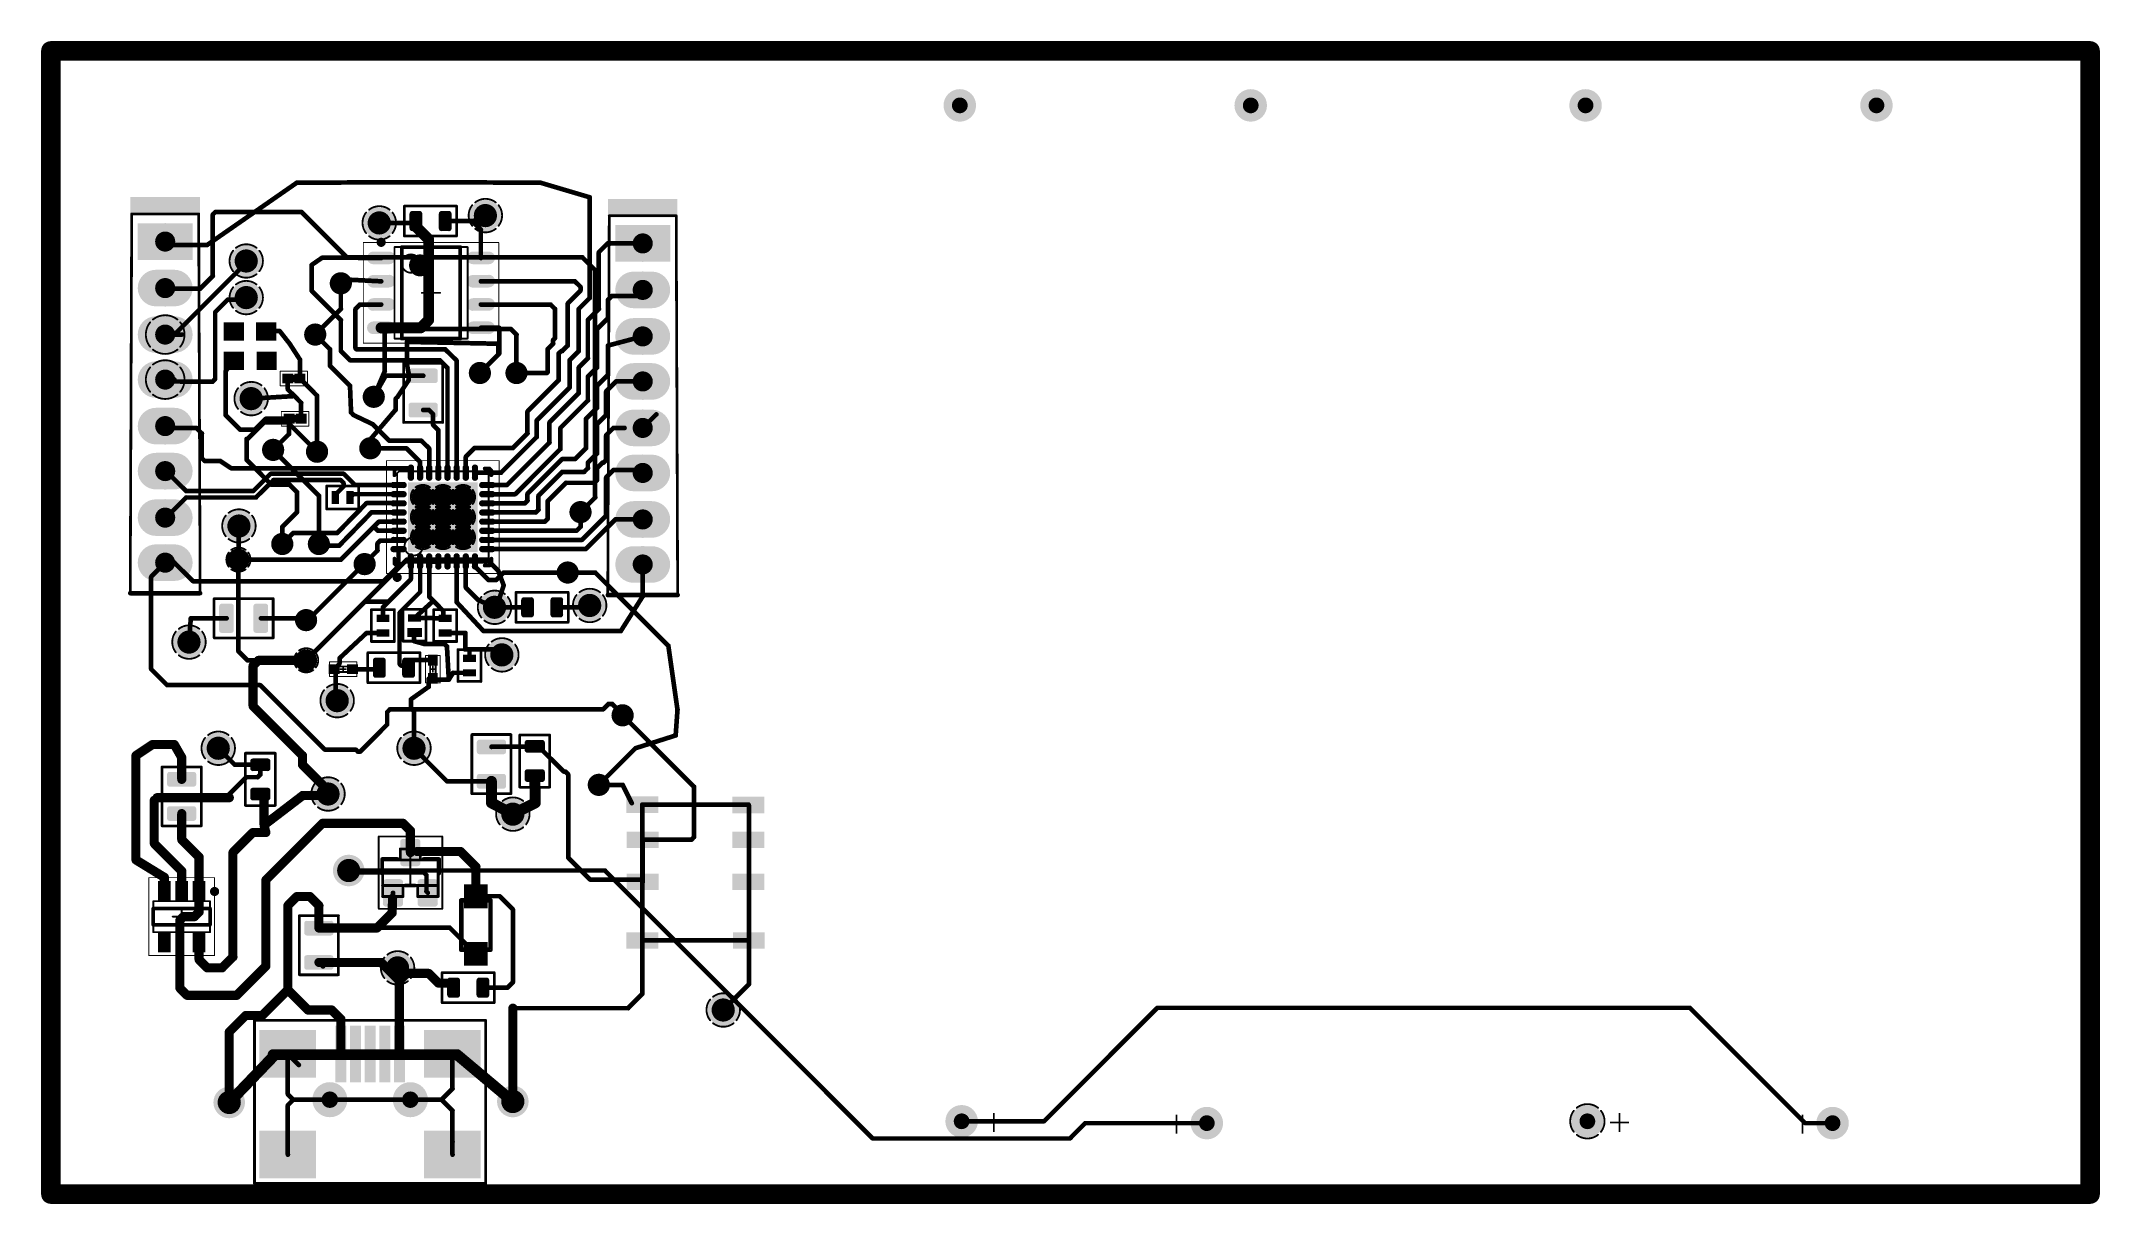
# Model space of a CAD drawing. Extents: x 87 to 200, y 48 to 111.
import ezdxf

# ---------------------------------------------------------------- set-up
doc = ezdxf.new("R2010")
doc.units = 0
doc.layers.get('0').update_dxf_attribs({"linetype": 'CONTINUOUS'})
for name, color, linetype in [('BOTTOMLAYER', 5, 'CONTINUOUS'), ('BOTTOMSOLDER', 6, 'CONTINUOUS'), ('INTERNALPLANE1', 76, 'CONTINUOUS'), ('INTERNALPLANE2', 16, 'CONTINUOUS'), ('MECHANICAL13', 56, 'CONTINUOUS'), ('MECHANICAL15', 56, 'CONTINUOUS'), ('MECHANICAL7', 56, 'CONTINUOUS'), ('MULTILAYER', 9, 'CONTINUOUS'), ('PADHOLELAYER', 156, 'CONTINUOUS'), ('TOPLAYER', 1, 'CONTINUOUS'), ('TOPOVERLAY', 2, 'CONTINUOUS'), ('TOPPASTE', 8, 'CONTINUOUS'), ('TOPSOLDER', 216, 'CONTINUOUS'), ('VIAHOLELAYER', 16, 'CONTINUOUS')]:
    doc.layers.add(name, color=color, linetype=linetype)

# ---------------------------------------------------------------- blocks, each defined once
blk = doc.blocks.new('RES_0402_1')
at = {"layer": 'TOPLAYER'}
for points in [[(-0.55, 0.3), (-0.25, 0.3), (-0.25, -0.3), (-0.55, -0.3)], [(0.25, 0.3), (0.55, 0.3), (0.55, -0.3), (0.25, -0.3)]]:
    blk.add_hatch(color=1, dxfattribs=at).paths.add_polyline_path(points)
at = {"layer": 'TOPPASTE'}
for points in [[(-0.55, 0.3), (-0.25, 0.3), (-0.25, -0.3), (-0.55, -0.3)], [(0.25, 0.3), (0.55, 0.3), (0.55, -0.3), (0.25, -0.3)]]:
    blk.add_hatch(color=8, dxfattribs=at).paths.add_polyline_path(points)
at = {"layer": 'TOPSOLDER'}
for points in [[(-0.6, 0.35), (-0.2, 0.35), (-0.2, -0.35), (-0.6, -0.35)], [(0.2, 0.35), (0.6, 0.35), (0.6, -0.35), (0.2, -0.35)]]:
    blk.add_hatch(color=216, dxfattribs=at).paths.add_polyline_path(points)
at = {"layer": 'TOPOVERLAY', "const_width": 0.15}
for points in [[(-0.87, 0.63), (-0.87, -0.63)], [(0.87, 0.63), (-0.87, 0.63)], [(0.87, 0.63), (0.87, -0.63)], [(0.87, -0.63), (-0.87, -0.63)]]:
    blk.add_lwpolyline(points, dxfattribs=at)
at = {"layer": 'TOPOVERLAY', "const_width": 0.075}
for points in [[(-0.91, 0.63, 1), (-0.84, 0.63, 1)], [(-0.91, 0.63, 1), (-0.84, 0.63, 1)], [(0.84, 0.63, 1), (0.91, 0.63, 1)], [(0.84, 0.63, 1), (0.91, 0.63, 1)], [(-0.91, -0.63, 1), (-0.84, -0.63, 1)], [(-0.91, -0.63, 1), (-0.84, -0.63, 1)], [(0.84, -0.63, 1), (0.91, -0.63, 1)], [(0.84, -0.63, 1), (0.91, -0.63, 1)]]:
    blk.add_lwpolyline(points, format="xyb", close=True, dxfattribs=at)
blk = doc.blocks.new('RELE_2')
at = {"layer": 'TOPLAYER'}
for points in [[(-0.4, 6.65), (0.4, 6.65), (0.4, 5), (-0.4, 5)], [(2.8, 6.63), (3.6, 6.63), (3.6, 4.98), (2.8, 4.98)], [(5.1, 6.63), (5.9, 6.63), (5.9, 4.98), (5.1, 4.98)], [(7.02, 6.65), (7.82, 6.65), (7.82, 5), (7.02, 5)], [(-0.4, 0.82), (0.4, 0.82), (0.4, -0.82), (-0.4, -0.82)], [(2.8, 0.85), (3.6, 0.85), (3.6, -0.8), (2.8, -0.8)], [(5.1, 0.85), (5.9, 0.85), (5.9, -0.8), (5.1, -0.8)], [(7, 0.85), (7.8, 0.85), (7.8, -0.8), (7, -0.8)]]:
    blk.add_hatch(color=1, dxfattribs=at).paths.add_polyline_path(points)
at = {"layer": 'TOPPASTE'}
for points in [[(-0.4, 6.65), (0.4, 6.65), (0.4, 5), (-0.4, 5)], [(2.8, 6.63), (3.6, 6.63), (3.6, 4.98), (2.8, 4.98)], [(5.1, 6.63), (5.9, 6.63), (5.9, 4.98), (5.1, 4.98)], [(7.02, 6.65), (7.82, 6.65), (7.82, 5), (7.02, 5)], [(-0.4, 0.82), (0.4, 0.82), (0.4, -0.82), (-0.4, -0.82)], [(2.8, 0.85), (3.6, 0.85), (3.6, -0.8), (2.8, -0.8)], [(5.1, 0.85), (5.9, 0.85), (5.9, -0.8), (5.1, -0.8)], [(7, 0.85), (7.8, 0.85), (7.8, -0.8), (7, -0.8)]]:
    blk.add_hatch(color=8, dxfattribs=at).paths.add_polyline_path(points)
at = {"layer": 'TOPSOLDER'}
for points in [[(-0.45, 6.7), (0.45, 6.7), (0.45, 4.95), (-0.45, 4.95)], [(2.75, 6.68), (3.65, 6.68), (3.65, 4.93), (2.75, 4.93)], [(5.05, 6.68), (5.95, 6.68), (5.95, 4.93), (5.05, 4.93)], [(6.97, 6.7), (7.87, 6.7), (7.87, 4.95), (6.97, 4.95)], [(-0.45, 0.87), (0.45, 0.87), (0.45, -0.87), (-0.45, -0.87)], [(2.75, 0.9), (3.65, 0.9), (3.65, -0.85), (2.75, -0.85)], [(5.05, 0.9), (5.95, 0.9), (5.95, -0.85), (5.05, -0.85)], [(6.95, 0.9), (7.85, 0.9), (7.85, -0.85), (6.95, -0.85)]]:
    blk.add_hatch(color=216, dxfattribs=at).paths.add_polyline_path(points)
at = {"layer": 'TOPOVERLAY', "const_width": 0.254}
for points in [[(0, 5.82), (0, 5.5)], [(0, 5.82), (7.42, 5.82)], [(0, 5.5), (0, 0)], [(3.2, 5.8), (5.5, 5.8)], [(7.42, 5.82), (7.42, 0.02)], [(0, 0), (7.4, 0)], [(7.42, 0.02), (7.4, 0)]]:
    blk.add_lwpolyline(points, dxfattribs=at)
at = {"layer": 'TOPOVERLAY', "const_width": 0.127}
for points in [[(-0.06, 5.82, 1), (0.06, 5.82, 1)], [(-0.06, 5.82, 1), (0.06, 5.82, 1)], [(-0.06, 5.5, 1), (0.06, 5.5, 1)], [(-0.06, 5.5, 1), (0.06, 5.5, 1)], [(3.14, 5.8, 1), (3.26, 5.8, 1)], [(5.44, 5.8, 1), (5.56, 5.8, 1)], [(7.36, 5.82, 1), (7.49, 5.82, 1)], [(7.36, 5.82, 1), (7.49, 5.82, 1)], [(-0.06, 0, 1), (0.06, 0, 1)], [(-0.06, 0, 1), (0.06, 0, 1)], [(7.34, 0, 1), (7.46, 0, 1)], [(7.34, 0, 1), (7.46, 0, 1)], [(7.36, 0.02, 1), (7.49, 0.02, 1)], [(7.36, 0.02, 1), (7.49, 0.02, 1)]]:
    blk.add_lwpolyline(points, format="xyb", close=True, dxfattribs=at)
blk = doc.blocks.new('0201_C0G_7___25__3')
at = {"layer": 'TOPLAYER'}
for points in [[(-0.58, -0.22), (-0.58, 0.22), (-0.08, 0.22), (-0.08, -0.22)], [(0.08, -0.22), (0.08, 0.22), (0.58, 0.22), (0.58, -0.22)]]:
    blk.add_hatch(color=1, dxfattribs=at).paths.add_polyline_path(points)
at = {"layer": 'TOPPASTE'}
for points in [[(-0.58, -0.22), (-0.58, 0.22), (-0.08, 0.22), (-0.08, -0.22)], [(0.08, -0.22), (0.08, 0.22), (0.58, 0.22), (0.58, -0.22)]]:
    blk.add_hatch(color=8, dxfattribs=at).paths.add_polyline_path(points)
at = {"layer": 'TOPSOLDER'}
for points in [[(-0.63, -0.27), (-0.63, 0.27), (-0.03, 0.27), (-0.03, -0.27)], [(0.03, -0.27), (0.03, 0.27), (0.63, 0.27), (0.63, -0.27)]]:
    blk.add_hatch(color=216, dxfattribs=at).paths.add_polyline_path(points)
at = {"layer": 'MECHANICAL13', "const_width": 0.1}
for points in [[(-0.3, 0.15), (0.3, 0.15)], [(-0.3, -0.15), (-0.3, 0.15)], [(0.3, -0.15), (0.3, 0.15)], [(-0.3, -0.15), (0.3, -0.15)]]:
    blk.add_lwpolyline(points, dxfattribs=at)
at = {"layer": 'MECHANICAL13', "const_width": 0.05}
for points in [[(-0.32, 0.15, 1), (-0.28, 0.15, 1)], [(-0.32, 0.15, 1), (-0.28, 0.15, 1)], [(0.28, 0.15, 1), (0.32, 0.15, 1)], [(0.28, 0.15, 1), (0.32, 0.15, 1)], [(-0.32, -0.15, 1), (-0.28, -0.15, 1)], [(-0.32, -0.15, 1), (-0.28, -0.15, 1)], [(0.28, -0.15, 1), (0.32, -0.15, 1)], [(0.28, -0.15, 1), (0.32, -0.15, 1)]]:
    blk.add_lwpolyline(points, format="xyb", close=True, dxfattribs=at)
at = {"layer": 'MECHANICAL15'}
for points, const_width in [([(-0.75, 0.4), (0.75, 0.4)], 0.05), ([(-0.75, -0.4), (-0.75, 0.4)], 0.05), ([(-0.15, 0), (0.15, 0)], 0.1), ([(0, -0.15), (0, 0.15)], 0.1), ([(0.75, -0.4), (0.75, 0.4)], 0.05), ([(-0.75, -0.4), (0.75, -0.4)], 0.05)]:
    blk.add_lwpolyline(points, dxfattribs=dict(at, const_width=const_width))
for points, const_width in [([(-0.76, 0.4, 1), (-0.74, 0.4, 1)], 0.025), ([(-0.76, 0.4, 1), (-0.74, 0.4, 1)], 0.025), ([(-0.17, 0, 1), (-0.13, 0, 1)], 0.05), ([(-0.02, 0.15, 1), (0.02, 0.15, 1)], 0.05), ([(0.13, 0, 1), (0.17, 0, 1)], 0.05), ([(0.74, 0.4, 1), (0.76, 0.4, 1)], 0.025), ([(0.74, 0.4, 1), (0.76, 0.4, 1)], 0.025), ([(-0.76, -0.4, 1), (-0.74, -0.4, 1)], 0.025), ([(-0.76, -0.4, 1), (-0.74, -0.4, 1)], 0.025), ([(-0.02, -0.15, 1), (0.02, -0.15, 1)], 0.05), ([(0.74, -0.4, 1), (0.76, -0.4, 1)], 0.025), ([(0.74, -0.4, 1), (0.76, -0.4, 1)], 0.025)]:
    blk.add_lwpolyline(points, format="xyb", close=True, dxfattribs=dict(at, const_width=const_width))
blk = doc.blocks.new('0201_C0G_7___25__4')
at = {"layer": 'TOPLAYER'}
for points in [[(-0.58, -0.22), (-0.58, 0.22), (-0.08, 0.22), (-0.08, -0.22)], [(0.08, -0.22), (0.08, 0.22), (0.58, 0.22), (0.58, -0.22)]]:
    blk.add_hatch(color=1, dxfattribs=at).paths.add_polyline_path(points)
at = {"layer": 'TOPPASTE'}
for points in [[(-0.58, -0.22), (-0.58, 0.22), (-0.08, 0.22), (-0.08, -0.22)], [(0.08, -0.22), (0.08, 0.22), (0.58, 0.22), (0.58, -0.22)]]:
    blk.add_hatch(color=8, dxfattribs=at).paths.add_polyline_path(points)
at = {"layer": 'TOPSOLDER'}
for points in [[(-0.63, -0.27), (-0.63, 0.27), (-0.03, 0.27), (-0.03, -0.27)], [(0.03, -0.27), (0.03, 0.27), (0.63, 0.27), (0.63, -0.27)]]:
    blk.add_hatch(color=216, dxfattribs=at).paths.add_polyline_path(points)
at = {"layer": 'MECHANICAL13', "const_width": 0.1}
for points in [[(0.3, 0.15), (-0.3, 0.15)], [(-0.3, 0.15), (-0.3, -0.15)], [(0.3, 0.15), (0.3, -0.15)], [(0.3, -0.15), (-0.3, -0.15)]]:
    blk.add_lwpolyline(points, dxfattribs=at)
at = {"layer": 'MECHANICAL13', "const_width": 0.05}
for points in [[(-0.32, 0.15, 1), (-0.28, 0.15, 1)], [(-0.32, 0.15, 1), (-0.28, 0.15, 1)], [(0.28, 0.15, 1), (0.32, 0.15, 1)], [(0.28, 0.15, 1), (0.32, 0.15, 1)], [(-0.32, -0.15, 1), (-0.28, -0.15, 1)], [(-0.32, -0.15, 1), (-0.28, -0.15, 1)], [(0.28, -0.15, 1), (0.32, -0.15, 1)], [(0.28, -0.15, 1), (0.32, -0.15, 1)]]:
    blk.add_lwpolyline(points, format="xyb", close=True, dxfattribs=at)
at = {"layer": 'MECHANICAL15'}
for points, const_width in [([(0.75, 0.4), (-0.75, 0.4)], 0.05), ([(-0.75, 0.4), (-0.75, -0.4)], 0.05), ([(0.15, 0), (-0.15, 0)], 0.1), ([(0, 0.15), (0, -0.15)], 0.1), ([(0.75, 0.4), (0.75, -0.4)], 0.05), ([(0.75, -0.4), (-0.75, -0.4)], 0.05)]:
    blk.add_lwpolyline(points, dxfattribs=dict(at, const_width=const_width))
for points, const_width in [([(-0.76, 0.4, 1), (-0.74, 0.4, 1)], 0.025), ([(-0.76, 0.4, 1), (-0.74, 0.4, 1)], 0.025), ([(-0.17, 0, 1), (-0.13, 0, 1)], 0.05), ([(-0.02, 0.15, 1), (0.02, 0.15, 1)], 0.05), ([(0.13, 0, 1), (0.17, 0, 1)], 0.05), ([(0.74, 0.4, 1), (0.76, 0.4, 1)], 0.025), ([(0.74, 0.4, 1), (0.76, 0.4, 1)], 0.025), ([(-0.76, -0.4, 1), (-0.74, -0.4, 1)], 0.025), ([(-0.76, -0.4, 1), (-0.74, -0.4, 1)], 0.025), ([(-0.02, -0.15, 1), (0.02, -0.15, 1)], 0.05), ([(0.74, -0.4, 1), (0.76, -0.4, 1)], 0.025), ([(0.74, -0.4, 1), (0.76, -0.4, 1)], 0.025)]:
    blk.add_lwpolyline(points, format="xyb", close=True, dxfattribs=dict(at, const_width=const_width))
blk = doc.blocks.new('RES_0805_5')
at = {"layer": 'TOPLAYER'}
h = blk.add_hatch(color=1, dxfattribs=at)
edge = h.paths.add_edge_path()
edge.add_arc((-1.19, 0.66), 0.0875, 90, 180)
edge.add_line((-1.27, 0.66), (-1.27, -0.66))
edge.add_arc((-1.19, -0.66), 0.0875, 180, 270)
edge.add_line((-1.19, -0.75), (-0.66, -0.75))
edge.add_arc((-0.66, -0.66), 0.0875, 270, 360)
edge.add_line((-0.57, -0.66), (-0.57, 0.66))
edge.add_arc((-0.66, 0.66), 0.0875, 0, 90)
edge.add_line((-0.66, 0.75), (-1.19, 0.75))
h = blk.add_hatch(color=1, dxfattribs=at)
edge = h.paths.add_edge_path()
edge.add_arc((0.69, 0.66), 0.0875, 90, 180)
edge.add_line((0.6, 0.66), (0.6, -0.66))
edge.add_arc((0.69, -0.66), 0.0875, 180, 270)
edge.add_line((0.69, -0.75), (1.21, -0.75))
edge.add_arc((1.21, -0.66), 0.0875, 270, 360)
edge.add_line((1.3, -0.66), (1.3, 0.66))
edge.add_arc((1.21, 0.66), 0.0875, 0, 90)
edge.add_line((1.21, 0.75), (0.69, 0.75))
at = {"layer": 'TOPPASTE'}
h = blk.add_hatch(color=8, dxfattribs=at)
edge = h.paths.add_edge_path()
edge.add_arc((-1.19, 0.66), 0.0875, 90, 180)
edge.add_line((-1.27, 0.66), (-1.27, -0.66))
edge.add_arc((-1.19, -0.66), 0.0875, 180, 270)
edge.add_line((-1.19, -0.75), (-0.66, -0.75))
edge.add_arc((-0.66, -0.66), 0.0875, 270, 360)
edge.add_line((-0.57, -0.66), (-0.57, 0.66))
edge.add_arc((-0.66, 0.66), 0.0875, 0, 90)
edge.add_line((-0.66, 0.75), (-1.19, 0.75))
h = blk.add_hatch(color=8, dxfattribs=at)
edge = h.paths.add_edge_path()
edge.add_arc((0.69, 0.66), 0.0875, 90, 180)
edge.add_line((0.6, 0.66), (0.6, -0.66))
edge.add_arc((0.69, -0.66), 0.0875, 180, 270)
edge.add_line((0.69, -0.75), (1.21, -0.75))
edge.add_arc((1.21, -0.66), 0.0875, 270, 360)
edge.add_line((1.3, -0.66), (1.3, 0.66))
edge.add_arc((1.21, 0.66), 0.0875, 0, 90)
edge.add_line((1.21, 0.75), (0.69, 0.75))
at = {"layer": 'TOPSOLDER'}
h = blk.add_hatch(color=216, dxfattribs=at)
edge = h.paths.add_edge_path()
edge.add_arc((-1.19, 0.66), 0.138, 90, 180)
edge.add_line((-1.32, 0.66), (-1.32, -0.66))
edge.add_arc((-1.19, -0.66), 0.138, 180, 270)
edge.add_line((-1.19, -0.8), (-0.66, -0.8))
edge.add_arc((-0.66, -0.66), 0.138, 270, 360)
edge.add_line((-0.52, -0.66), (-0.52, 0.66))
edge.add_arc((-0.66, 0.66), 0.138, 0, 90)
edge.add_line((-0.66, 0.8), (-1.19, 0.8))
h = blk.add_hatch(color=216, dxfattribs=at)
edge = h.paths.add_edge_path()
edge.add_arc((0.69, 0.66), 0.138, 90, 180)
edge.add_line((0.55, 0.66), (0.55, -0.66))
edge.add_arc((0.69, -0.66), 0.138, 180, 270)
edge.add_line((0.69, -0.8), (1.21, -0.8))
edge.add_arc((1.21, -0.66), 0.138, 270, 360)
edge.add_line((1.35, -0.66), (1.35, 0.66))
edge.add_arc((1.21, 0.66), 0.138, 0, 90)
edge.add_line((1.21, 0.8), (0.69, 0.8))
at = {"layer": 'TOPOVERLAY', "const_width": 0.15}
for points in [[(-1.6, 1.07), (-1.6, -1.07)], [(-1.6, 1.07), (1.63, 1.07)], [(1.63, 1.07), (1.63, -1.07)], [(-1.6, -1.07), (1.63, -1.07)]]:
    blk.add_lwpolyline(points, dxfattribs=at)
at = {"layer": 'TOPOVERLAY', "const_width": 0.075}
for points in [[(-1.64, 1.07, 1), (-1.56, 1.07, 1)], [(-1.64, 1.07, 1), (-1.56, 1.07, 1)], [(1.59, 1.07, 1), (1.66, 1.07, 1)], [(1.59, 1.07, 1), (1.66, 1.07, 1)], [(-1.64, -1.07, 1), (-1.56, -1.07, 1)], [(-1.64, -1.07, 1), (-1.56, -1.07, 1)], [(1.59, -1.07, 1), (1.66, -1.07, 1)], [(1.59, -1.07, 1), (1.66, -1.07, 1)]]:
    blk.add_lwpolyline(points, format="xyb", close=True, dxfattribs=at)
blk = doc.blocks.new('RES_0402_6')
at = {"layer": 'TOPLAYER'}
for points in [[(-0.55, 0.3), (-0.25, 0.3), (-0.25, -0.3), (-0.55, -0.3)], [(0.25, 0.3), (0.55, 0.3), (0.55, -0.3), (0.25, -0.3)]]:
    blk.add_hatch(color=1, dxfattribs=at).paths.add_polyline_path(points)
at = {"layer": 'TOPPASTE'}
for points in [[(-0.55, 0.3), (-0.25, 0.3), (-0.25, -0.3), (-0.55, -0.3)], [(0.25, 0.3), (0.55, 0.3), (0.55, -0.3), (0.25, -0.3)]]:
    blk.add_hatch(color=8, dxfattribs=at).paths.add_polyline_path(points)
at = {"layer": 'TOPSOLDER'}
for points in [[(-0.6, 0.35), (-0.2, 0.35), (-0.2, -0.35), (-0.6, -0.35)], [(0.2, 0.35), (0.6, 0.35), (0.6, -0.35), (0.2, -0.35)]]:
    blk.add_hatch(color=216, dxfattribs=at).paths.add_polyline_path(points)
at = {"layer": 'TOPOVERLAY', "const_width": 0.15}
for points in [[(-0.87, -0.63), (-0.87, 0.63)], [(0.87, 0.63), (-0.87, 0.63)], [(0.87, -0.63), (0.87, 0.63)], [(0.87, -0.63), (-0.87, -0.63)]]:
    blk.add_lwpolyline(points, dxfattribs=at)
at = {"layer": 'TOPOVERLAY', "const_width": 0.075}
for points in [[(-0.91, 0.63, 1), (-0.84, 0.63, 1)], [(-0.91, 0.63, 1), (-0.84, 0.63, 1)], [(0.84, 0.63, 1), (0.91, 0.63, 1)], [(0.84, 0.63, 1), (0.91, 0.63, 1)], [(-0.91, -0.63, 1), (-0.84, -0.63, 1)], [(-0.91, -0.63, 1), (-0.84, -0.63, 1)], [(0.84, -0.63, 1), (0.91, -0.63, 1)], [(0.84, -0.63, 1), (0.91, -0.63, 1)]]:
    blk.add_lwpolyline(points, format="xyb", close=True, dxfattribs=at)
blk = doc.blocks.new('FB_0603_7')
at = {"layer": 'TOPLAYER'}
h = blk.add_hatch(color=1, dxfattribs=at)
edge = h.paths.add_edge_path()
edge.add_arc((-0.99, 0.4), 0.105, 90, 180)
edge.add_line((-1.1, 0.4), (-1.1, -0.4))
edge.add_arc((-0.99, -0.4), 0.105, 180, 270)
edge.add_line((-0.99, -0.5), (-0.6, -0.5))
edge.add_arc((-0.6, -0.4), 0.105, 270, 360)
edge.add_line((-0.5, -0.4), (-0.5, 0.4))
edge.add_arc((-0.6, 0.4), 0.105, 0, 90)
edge.add_line((-0.6, 0.5), (-0.99, 0.5))
h = blk.add_hatch(color=1, dxfattribs=at)
edge = h.paths.add_edge_path()
edge.add_arc((0.61, 0.4), 0.105, 90, 180)
edge.add_line((0.5, 0.4), (0.5, -0.4))
edge.add_arc((0.61, -0.4), 0.105, 180, 270)
edge.add_line((0.61, -0.5), (1, -0.5))
edge.add_arc((1, -0.4), 0.105, 270, 360)
edge.add_line((1.1, -0.4), (1.1, 0.4))
edge.add_arc((1, 0.4), 0.105, 0, 90)
edge.add_line((1, 0.5), (0.61, 0.5))
at = {"layer": 'TOPPASTE'}
h = blk.add_hatch(color=8, dxfattribs=at)
edge = h.paths.add_edge_path()
edge.add_arc((-0.99, 0.4), 0.105, 90, 180)
edge.add_line((-1.1, 0.4), (-1.1, -0.4))
edge.add_arc((-0.99, -0.4), 0.105, 180, 270)
edge.add_line((-0.99, -0.5), (-0.6, -0.5))
edge.add_arc((-0.6, -0.4), 0.105, 270, 360)
edge.add_line((-0.5, -0.4), (-0.5, 0.4))
edge.add_arc((-0.6, 0.4), 0.105, 0, 90)
edge.add_line((-0.6, 0.5), (-0.99, 0.5))
h = blk.add_hatch(color=8, dxfattribs=at)
edge = h.paths.add_edge_path()
edge.add_arc((0.61, 0.4), 0.105, 90, 180)
edge.add_line((0.5, 0.4), (0.5, -0.4))
edge.add_arc((0.61, -0.4), 0.105, 180, 270)
edge.add_line((0.61, -0.5), (1, -0.5))
edge.add_arc((1, -0.4), 0.105, 270, 360)
edge.add_line((1.1, -0.4), (1.1, 0.4))
edge.add_arc((1, 0.4), 0.105, 0, 90)
edge.add_line((1, 0.5), (0.61, 0.5))
at = {"layer": 'TOPSOLDER'}
h = blk.add_hatch(color=216, dxfattribs=at)
edge = h.paths.add_edge_path()
edge.add_arc((-0.99, 0.4), 0.155, 90, 180)
edge.add_line((-1.15, 0.4), (-1.15, -0.4))
edge.add_arc((-0.99, -0.4), 0.155, 180, 270)
edge.add_line((-0.99, -0.55), (-0.6, -0.55))
edge.add_arc((-0.6, -0.4), 0.155, 270, 360)
edge.add_line((-0.45, -0.4), (-0.45, 0.4))
edge.add_arc((-0.6, 0.4), 0.155, 0, 90)
edge.add_line((-0.6, 0.55), (-0.99, 0.55))
h = blk.add_hatch(color=216, dxfattribs=at)
edge = h.paths.add_edge_path()
edge.add_arc((0.61, 0.4), 0.155, 90, 180)
edge.add_line((0.45, 0.4), (0.45, -0.4))
edge.add_arc((0.61, -0.4), 0.155, 180, 270)
edge.add_line((0.61, -0.55), (1, -0.55))
edge.add_arc((1, -0.4), 0.155, 270, 360)
edge.add_line((1.15, -0.4), (1.15, 0.4))
edge.add_arc((1, 0.4), 0.155, 0, 90)
edge.add_line((1, 0.55), (0.61, 0.55))
at = {"layer": 'TOPOVERLAY', "const_width": 0.15}
for points in [[(-1.43, 0.82), (-1.43, -0.82)], [(-1.43, 0.82), (1.43, 0.82)], [(1.43, 0.82), (1.43, -0.82)], [(-1.43, -0.82), (1.43, -0.82)]]:
    blk.add_lwpolyline(points, dxfattribs=at)
at = {"layer": 'TOPOVERLAY', "const_width": 0.075}
for points in [[(-1.46, 0.82, 1), (-1.39, 0.82, 1)], [(-1.46, 0.82, 1), (-1.39, 0.82, 1)], [(1.39, 0.82, 1), (1.46, 0.82, 1)], [(1.39, 0.82, 1), (1.46, 0.82, 1)], [(-1.46, -0.82, 1), (-1.39, -0.82, 1)], [(-1.46, -0.82, 1), (-1.39, -0.82, 1)], [(1.39, -0.82, 1), (1.46, -0.82, 1)], [(1.39, -0.82, 1), (1.46, -0.82, 1)]]:
    blk.add_lwpolyline(points, format="xyb", close=True, dxfattribs=at)
blk = doc.blocks.new('FB_0603_8')
at = {"layer": 'TOPLAYER'}
h = blk.add_hatch(color=1, dxfattribs=at)
edge = h.paths.add_edge_path()
edge.add_arc((-0.99, 0.4), 0.105, 90, 180)
edge.add_line((-1.1, 0.4), (-1.1, -0.4))
edge.add_arc((-0.99, -0.4), 0.105, 180, 270)
edge.add_line((-0.99, -0.5), (-0.6, -0.5))
edge.add_arc((-0.6, -0.4), 0.105, 270, 360)
edge.add_line((-0.5, -0.4), (-0.5, 0.4))
edge.add_arc((-0.6, 0.4), 0.105, 0, 90)
edge.add_line((-0.6, 0.5), (-0.99, 0.5))
h = blk.add_hatch(color=1, dxfattribs=at)
edge = h.paths.add_edge_path()
edge.add_arc((0.61, 0.4), 0.105, 90, 180)
edge.add_line((0.5, 0.4), (0.5, -0.4))
edge.add_arc((0.61, -0.4), 0.105, 180, 270)
edge.add_line((0.61, -0.5), (1, -0.5))
edge.add_arc((1, -0.4), 0.105, 270, 360)
edge.add_line((1.1, -0.4), (1.1, 0.4))
edge.add_arc((1, 0.4), 0.105, 0, 90)
edge.add_line((1, 0.5), (0.61, 0.5))
at = {"layer": 'TOPPASTE'}
h = blk.add_hatch(color=8, dxfattribs=at)
edge = h.paths.add_edge_path()
edge.add_arc((-0.99, 0.4), 0.105, 90, 180)
edge.add_line((-1.1, 0.4), (-1.1, -0.4))
edge.add_arc((-0.99, -0.4), 0.105, 180, 270)
edge.add_line((-0.99, -0.5), (-0.6, -0.5))
edge.add_arc((-0.6, -0.4), 0.105, 270, 360)
edge.add_line((-0.5, -0.4), (-0.5, 0.4))
edge.add_arc((-0.6, 0.4), 0.105, 0, 90)
edge.add_line((-0.6, 0.5), (-0.99, 0.5))
h = blk.add_hatch(color=8, dxfattribs=at)
edge = h.paths.add_edge_path()
edge.add_arc((0.61, 0.4), 0.105, 90, 180)
edge.add_line((0.5, 0.4), (0.5, -0.4))
edge.add_arc((0.61, -0.4), 0.105, 180, 270)
edge.add_line((0.61, -0.5), (1, -0.5))
edge.add_arc((1, -0.4), 0.105, 270, 360)
edge.add_line((1.1, -0.4), (1.1, 0.4))
edge.add_arc((1, 0.4), 0.105, 0, 90)
edge.add_line((1, 0.5), (0.61, 0.5))
at = {"layer": 'TOPSOLDER'}
h = blk.add_hatch(color=216, dxfattribs=at)
edge = h.paths.add_edge_path()
edge.add_arc((-0.99, 0.4), 0.155, 90, 180)
edge.add_line((-1.15, 0.4), (-1.15, -0.4))
edge.add_arc((-0.99, -0.4), 0.155, 180, 270)
edge.add_line((-0.99, -0.55), (-0.6, -0.55))
edge.add_arc((-0.6, -0.4), 0.155, 270, 360)
edge.add_line((-0.45, -0.4), (-0.45, 0.4))
edge.add_arc((-0.6, 0.4), 0.155, 0, 90)
edge.add_line((-0.6, 0.55), (-0.99, 0.55))
h = blk.add_hatch(color=216, dxfattribs=at)
edge = h.paths.add_edge_path()
edge.add_arc((0.61, 0.4), 0.155, 90, 180)
edge.add_line((0.45, 0.4), (0.45, -0.4))
edge.add_arc((0.61, -0.4), 0.155, 180, 270)
edge.add_line((0.61, -0.55), (1, -0.55))
edge.add_arc((1, -0.4), 0.155, 270, 360)
edge.add_line((1.15, -0.4), (1.15, 0.4))
edge.add_arc((1, 0.4), 0.155, 0, 90)
edge.add_line((1, 0.55), (0.61, 0.55))
at = {"layer": 'TOPOVERLAY', "const_width": 0.15}
for points in [[(-1.43, -0.82), (-1.43, 0.82)], [(1.43, 0.82), (-1.43, 0.82)], [(1.43, -0.82), (1.43, 0.82)], [(1.43, -0.82), (-1.43, -0.82)]]:
    blk.add_lwpolyline(points, dxfattribs=at)
at = {"layer": 'TOPOVERLAY', "const_width": 0.075}
for points in [[(-1.46, 0.82, 1), (-1.39, 0.82, 1)], [(-1.46, 0.82, 1), (-1.39, 0.82, 1)], [(1.39, 0.82, 1), (1.46, 0.82, 1)], [(1.39, 0.82, 1), (1.46, 0.82, 1)], [(-1.46, -0.82, 1), (-1.39, -0.82, 1)], [(-1.46, -0.82, 1), (-1.39, -0.82, 1)], [(1.39, -0.82, 1), (1.46, -0.82, 1)], [(1.39, -0.82, 1), (1.46, -0.82, 1)]]:
    blk.add_lwpolyline(points, format="xyb", close=True, dxfattribs=at)
blk = doc.blocks.new('FB_0603_9')
at = {"layer": 'TOPLAYER'}
h = blk.add_hatch(color=1, dxfattribs=at)
edge = h.paths.add_edge_path()
edge.add_arc((-0.99, 0.4), 0.105, 90, 180)
edge.add_line((-1.1, 0.4), (-1.1, -0.4))
edge.add_arc((-0.99, -0.4), 0.105, 180, 270)
edge.add_line((-0.99, -0.5), (-0.6, -0.5))
edge.add_arc((-0.6, -0.4), 0.105, 270, 360)
edge.add_line((-0.5, -0.4), (-0.5, 0.4))
edge.add_arc((-0.6, 0.4), 0.105, 0, 90)
edge.add_line((-0.6, 0.5), (-0.99, 0.5))
h = blk.add_hatch(color=1, dxfattribs=at)
edge = h.paths.add_edge_path()
edge.add_arc((0.61, 0.4), 0.105, 90, 180)
edge.add_line((0.5, 0.4), (0.5, -0.4))
edge.add_arc((0.61, -0.4), 0.105, 180, 270)
edge.add_line((0.61, -0.5), (1, -0.5))
edge.add_arc((1, -0.4), 0.105, 270, 360)
edge.add_line((1.1, -0.4), (1.1, 0.4))
edge.add_arc((1, 0.4), 0.105, 0, 90)
edge.add_line((1, 0.5), (0.61, 0.5))
at = {"layer": 'TOPPASTE'}
h = blk.add_hatch(color=8, dxfattribs=at)
edge = h.paths.add_edge_path()
edge.add_arc((-0.99, 0.4), 0.105, 90, 180)
edge.add_line((-1.1, 0.4), (-1.1, -0.4))
edge.add_arc((-0.99, -0.4), 0.105, 180, 270)
edge.add_line((-0.99, -0.5), (-0.6, -0.5))
edge.add_arc((-0.6, -0.4), 0.105, 270, 360)
edge.add_line((-0.5, -0.4), (-0.5, 0.4))
edge.add_arc((-0.6, 0.4), 0.105, 0, 90)
edge.add_line((-0.6, 0.5), (-0.99, 0.5))
h = blk.add_hatch(color=8, dxfattribs=at)
edge = h.paths.add_edge_path()
edge.add_arc((0.61, 0.4), 0.105, 90, 180)
edge.add_line((0.5, 0.4), (0.5, -0.4))
edge.add_arc((0.61, -0.4), 0.105, 180, 270)
edge.add_line((0.61, -0.5), (1, -0.5))
edge.add_arc((1, -0.4), 0.105, 270, 360)
edge.add_line((1.1, -0.4), (1.1, 0.4))
edge.add_arc((1, 0.4), 0.105, 0, 90)
edge.add_line((1, 0.5), (0.61, 0.5))
at = {"layer": 'TOPSOLDER'}
h = blk.add_hatch(color=216, dxfattribs=at)
edge = h.paths.add_edge_path()
edge.add_arc((-0.99, 0.4), 0.155, 90, 180)
edge.add_line((-1.15, 0.4), (-1.15, -0.4))
edge.add_arc((-0.99, -0.4), 0.155, 180, 270)
edge.add_line((-0.99, -0.55), (-0.6, -0.55))
edge.add_arc((-0.6, -0.4), 0.155, 270, 360)
edge.add_line((-0.45, -0.4), (-0.45, 0.4))
edge.add_arc((-0.6, 0.4), 0.155, 0, 90)
edge.add_line((-0.6, 0.55), (-0.99, 0.55))
h = blk.add_hatch(color=216, dxfattribs=at)
edge = h.paths.add_edge_path()
edge.add_arc((0.61, 0.4), 0.155, 90, 180)
edge.add_line((0.45, 0.4), (0.45, -0.4))
edge.add_arc((0.61, -0.4), 0.155, 180, 270)
edge.add_line((0.61, -0.55), (1, -0.55))
edge.add_arc((1, -0.4), 0.155, 270, 360)
edge.add_line((1.15, -0.4), (1.15, 0.4))
edge.add_arc((1, 0.4), 0.155, 0, 90)
edge.add_line((1, 0.55), (0.61, 0.55))
at = {"layer": 'TOPOVERLAY', "const_width": 0.15}
for points in [[(-1.43, -0.82), (-1.43, 0.82)], [(-1.43, 0.82), (1.43, 0.82)], [(1.43, -0.82), (1.43, 0.82)], [(-1.43, -0.82), (1.43, -0.82)]]:
    blk.add_lwpolyline(points, dxfattribs=at)
at = {"layer": 'TOPOVERLAY', "const_width": 0.075}
for points in [[(-1.46, 0.82, 1), (-1.39, 0.82, 1)], [(-1.46, 0.82, 1), (-1.39, 0.82, 1)], [(1.39, 0.82, 1), (1.46, 0.82, 1)], [(1.39, 0.82, 1), (1.46, 0.82, 1)], [(-1.46, -0.82, 1), (-1.39, -0.82, 1)], [(-1.46, -0.82, 1), (-1.39, -0.82, 1)], [(1.39, -0.82, 1), (1.46, -0.82, 1)], [(1.39, -0.82, 1), (1.46, -0.82, 1)]]:
    blk.add_lwpolyline(points, format="xyb", close=True, dxfattribs=at)
blk = doc.blocks.new('RES_0402_10')
at = {"layer": 'TOPLAYER'}
for points in [[(-0.55, 0.3), (-0.25, 0.3), (-0.25, -0.3), (-0.55, -0.3)], [(0.25, 0.3), (0.55, 0.3), (0.55, -0.3), (0.25, -0.3)]]:
    blk.add_hatch(color=1, dxfattribs=at).paths.add_polyline_path(points)
at = {"layer": 'TOPPASTE'}
for points in [[(-0.55, 0.3), (-0.25, 0.3), (-0.25, -0.3), (-0.55, -0.3)], [(0.25, 0.3), (0.55, 0.3), (0.55, -0.3), (0.25, -0.3)]]:
    blk.add_hatch(color=8, dxfattribs=at).paths.add_polyline_path(points)
at = {"layer": 'TOPSOLDER'}
for points in [[(-0.6, 0.35), (-0.2, 0.35), (-0.2, -0.35), (-0.6, -0.35)], [(0.15, 0.4), (0.65, 0.4), (0.65, -0.4), (0.15, -0.4)]]:
    blk.add_hatch(color=216, dxfattribs=at).paths.add_polyline_path(points)
at = {"layer": 'TOPOVERLAY', "const_width": 0.15}
for points in [[(-0.87, -0.63), (-0.87, 0.63)], [(0.87, 0.63), (-0.87, 0.63)], [(0.87, -0.63), (0.87, 0.63)], [(0.87, -0.63), (-0.87, -0.63)]]:
    blk.add_lwpolyline(points, dxfattribs=at)
at = {"layer": 'TOPOVERLAY', "const_width": 0.075}
for points in [[(-0.91, 0.63, 1), (-0.84, 0.63, 1)], [(-0.91, 0.63, 1), (-0.84, 0.63, 1)], [(0.84, 0.63, 1), (0.91, 0.63, 1)], [(0.84, 0.63, 1), (0.91, 0.63, 1)], [(-0.91, -0.63, 1), (-0.84, -0.63, 1)], [(-0.91, -0.63, 1), (-0.84, -0.63, 1)], [(0.84, -0.63, 1), (0.91, -0.63, 1)], [(0.84, -0.63, 1), (0.91, -0.63, 1)]]:
    blk.add_lwpolyline(points, format="xyb", close=True, dxfattribs=at)
blk = doc.blocks.new('PLD_8_11')
at = {"layer": 'BOTTOMLAYER'}
blk.add_hatch(color=5, dxfattribs=at).paths.add_polyline_path([(-13.54, 1.5), (-11.54, 1.5), (-11.54, -1.5), (-13.54, -1.5)])
h = blk.add_hatch(color=5, dxfattribs=at)
edge = h.paths.add_edge_path()
edge.add_arc((-10, -0.5), 1, 180, 360)
edge.add_line((-9, -0.5), (-9, 0.5))
edge.add_arc((-10, 0.5), 1, 0, 180)
edge.add_line((-11, 0.5), (-11, -0.5))
h = blk.add_hatch(color=5, dxfattribs=at)
edge = h.paths.add_edge_path()
edge.add_arc((-7.46, -0.5), 1, 180, 360)
edge.add_line((-6.46, -0.5), (-6.46, 0.5))
edge.add_arc((-7.46, 0.5), 1, 0, 180)
edge.add_line((-8.46, 0.5), (-8.46, -0.5))
h = blk.add_hatch(color=5, dxfattribs=at)
edge = h.paths.add_edge_path()
edge.add_arc((-5, -0.5), 1, 180, 360)
edge.add_line((-4, -0.5), (-4, 0.5))
edge.add_arc((-5, 0.5), 1, 0, 180)
edge.add_line((-6, 0.5), (-6, -0.5))
h = blk.add_hatch(color=5, dxfattribs=at)
edge = h.paths.add_edge_path()
edge.add_arc((-2.46, -0.5), 1, 180, 360)
edge.add_line((-1.46, -0.5), (-1.46, 0.5))
edge.add_arc((-2.46, 0.5), 1, 0, 180)
edge.add_line((-3.46, 0.5), (-3.46, -0.5))
h = blk.add_hatch(color=5, dxfattribs=at)
edge = h.paths.add_edge_path()
edge.add_arc((0, -0.5), 1, 180, 360)
edge.add_line((1, -0.5), (1, 0.5))
edge.add_arc((0, 0.5), 1, 0, 180)
edge.add_line((-1, 0.5), (-1, -0.5))
h = blk.add_hatch(color=5, dxfattribs=at)
edge = h.paths.add_edge_path()
edge.add_arc((2.54, -0.5), 1, 180, 360)
edge.add_line((3.54, -0.5), (3.54, 0.5))
edge.add_arc((2.54, 0.5), 1, 0, 180)
edge.add_line((1.54, 0.5), (1.54, -0.5))
h = blk.add_hatch(color=5, dxfattribs=at)
edge = h.paths.add_edge_path()
edge.add_arc((5, -0.5), 1, 180, 360)
edge.add_line((6, -0.5), (6, 0.5))
edge.add_arc((5, 0.5), 1, 0, 180)
edge.add_line((4, 0.5), (4, -0.5))
at = {"layer": 'BOTTOMSOLDER'}
h = blk.add_hatch(color=6, dxfattribs=at)
edge = h.paths.add_edge_path()
edge.add_arc((-12.54, 0), 0.55, 0, 360)
h = blk.add_hatch(color=6, dxfattribs=at)
edge = h.paths.add_edge_path()
edge.add_arc((-10, 0), 0.55, 0, 360)
h = blk.add_hatch(color=6, dxfattribs=at)
edge = h.paths.add_edge_path()
edge.add_arc((-7.46, 0), 0.55, 0, 360)
h = blk.add_hatch(color=6, dxfattribs=at)
edge = h.paths.add_edge_path()
edge.add_arc((-5, 0), 0.55, 0, 360)
h = blk.add_hatch(color=6, dxfattribs=at)
edge = h.paths.add_edge_path()
edge.add_arc((-2.46, 0), 0.55, 0, 360)
h = blk.add_hatch(color=6, dxfattribs=at)
edge = h.paths.add_edge_path()
edge.add_arc((0, 0), 0.55, 0, 360)
h = blk.add_hatch(color=6, dxfattribs=at)
edge = h.paths.add_edge_path()
edge.add_arc((2.54, 0), 0.55, 0, 360)
h = blk.add_hatch(color=6, dxfattribs=at)
edge = h.paths.add_edge_path()
edge.add_arc((5, 0), 0.55, 0, 360)
at = {"layer": 'INTERNALPLANE1'}
h = blk.add_hatch(color=76, dxfattribs=at)
edge = h.paths.add_edge_path()
edge.add_arc((-12.54, 0), 1.01, 0, 360)
h = blk.add_hatch(color=76, dxfattribs=at)
edge = h.paths.add_edge_path()
edge.add_arc((-10, 0), 1.01, 0, 360)
h = blk.add_hatch(color=76, dxfattribs=at)
edge = h.paths.add_edge_path()
edge.add_arc((-5, 0), 1.01, 0, 360)
h = blk.add_hatch(color=76, dxfattribs=at)
edge = h.paths.add_edge_path()
edge.add_arc((-2.46, 0), 1.01, 0, 360)
h = blk.add_hatch(color=76, dxfattribs=at)
edge = h.paths.add_edge_path()
edge.add_arc((0, 0), 1.01, 0, 360)
h = blk.add_hatch(color=76, dxfattribs=at)
edge = h.paths.add_edge_path()
edge.add_arc((2.54, 0), 1.01, 0, 360)
h = blk.add_hatch(color=76, dxfattribs=at)
edge = h.paths.add_edge_path()
edge.add_arc((5, 0), 1.01, 0, 360)
at = {"layer": 'INTERNALPLANE2'}
h = blk.add_hatch(color=16, dxfattribs=at)
edge = h.paths.add_edge_path()
edge.add_arc((-12.54, 0), 1.01, 0, 360)
h = blk.add_hatch(color=16, dxfattribs=at)
edge = h.paths.add_edge_path()
edge.add_arc((-10, 0), 1.01, 0, 360)
h = blk.add_hatch(color=16, dxfattribs=at)
edge = h.paths.add_edge_path()
edge.add_arc((-7.46, 0), 1.01, 0, 360)
h = blk.add_hatch(color=16, dxfattribs=at)
edge = h.paths.add_edge_path()
edge.add_arc((-2.46, 0), 1.01, 0, 360)
h = blk.add_hatch(color=16, dxfattribs=at)
edge = h.paths.add_edge_path()
edge.add_arc((0, 0), 1.01, 0, 360)
h = blk.add_hatch(color=16, dxfattribs=at)
edge = h.paths.add_edge_path()
edge.add_arc((2.54, 0), 1.01, 0, 360)
h = blk.add_hatch(color=16, dxfattribs=at)
edge = h.paths.add_edge_path()
edge.add_arc((5, 0), 1.01, 0, 360)
at = {"layer": 'MULTILAYER'}
blk.add_hatch(color=9, dxfattribs=at).paths.add_polyline_path([(-13.54, 1.5), (-11.54, 1.5), (-11.54, -1.5), (-13.54, -1.5)])
h = blk.add_hatch(color=9, dxfattribs=at)
edge = h.paths.add_edge_path()
edge.add_arc((-10, -0.5), 1, 180, 360)
edge.add_line((-9, -0.5), (-9, 0.5))
edge.add_arc((-10, 0.5), 1, 0, 180)
edge.add_line((-11, 0.5), (-11, -0.5))
h = blk.add_hatch(color=9, dxfattribs=at)
edge = h.paths.add_edge_path()
edge.add_arc((-7.46, -0.5), 1, 180, 360)
edge.add_line((-6.46, -0.5), (-6.46, 0.5))
edge.add_arc((-7.46, 0.5), 1, 0, 180)
edge.add_line((-8.46, 0.5), (-8.46, -0.5))
h = blk.add_hatch(color=9, dxfattribs=at)
edge = h.paths.add_edge_path()
edge.add_arc((-5, -0.5), 1, 180, 360)
edge.add_line((-4, -0.5), (-4, 0.5))
edge.add_arc((-5, 0.5), 1, 0, 180)
edge.add_line((-6, 0.5), (-6, -0.5))
h = blk.add_hatch(color=9, dxfattribs=at)
edge = h.paths.add_edge_path()
edge.add_arc((-2.46, -0.5), 1, 180, 360)
edge.add_line((-1.46, -0.5), (-1.46, 0.5))
edge.add_arc((-2.46, 0.5), 1, 0, 180)
edge.add_line((-3.46, 0.5), (-3.46, -0.5))
h = blk.add_hatch(color=9, dxfattribs=at)
edge = h.paths.add_edge_path()
edge.add_arc((0, -0.5), 1, 180, 360)
edge.add_line((1, -0.5), (1, 0.5))
edge.add_arc((0, 0.5), 1, 0, 180)
edge.add_line((-1, 0.5), (-1, -0.5))
h = blk.add_hatch(color=9, dxfattribs=at)
edge = h.paths.add_edge_path()
edge.add_arc((2.54, -0.5), 1, 180, 360)
edge.add_line((3.54, -0.5), (3.54, 0.5))
edge.add_arc((2.54, 0.5), 1, 0, 180)
edge.add_line((1.54, 0.5), (1.54, -0.5))
h = blk.add_hatch(color=9, dxfattribs=at)
edge = h.paths.add_edge_path()
edge.add_arc((5, -0.5), 1, 180, 360)
edge.add_line((6, -0.5), (6, 0.5))
edge.add_arc((5, 0.5), 1, 0, 180)
edge.add_line((4, 0.5), (4, -0.5))
at = {"layer": 'PADHOLELAYER'}
h = blk.add_hatch(color=156, dxfattribs=at)
edge = h.paths.add_edge_path()
edge.add_arc((-12.54, 0), 0.5, 0, 360)
h = blk.add_hatch(color=156, dxfattribs=at)
edge = h.paths.add_edge_path()
edge.add_arc((-10, 0), 0.5, 0, 360)
h = blk.add_hatch(color=156, dxfattribs=at)
edge = h.paths.add_edge_path()
edge.add_arc((-7.46, 0), 0.5, 0, 360)
h = blk.add_hatch(color=156, dxfattribs=at)
edge = h.paths.add_edge_path()
edge.add_arc((-5, 0), 0.5, 0, 360)
h = blk.add_hatch(color=156, dxfattribs=at)
edge = h.paths.add_edge_path()
edge.add_arc((-2.46, 0), 0.5, 0, 360)
h = blk.add_hatch(color=156, dxfattribs=at)
edge = h.paths.add_edge_path()
edge.add_arc((0, 0), 0.5, 0, 360)
h = blk.add_hatch(color=156, dxfattribs=at)
edge = h.paths.add_edge_path()
edge.add_arc((2.54, 0), 0.5, 0, 360)
h = blk.add_hatch(color=156, dxfattribs=at)
edge = h.paths.add_edge_path()
edge.add_arc((5, 0), 0.5, 0, 360)
at = {"layer": 'TOPLAYER'}
blk.add_hatch(color=1, dxfattribs=at).paths.add_polyline_path([(-13.54, 1.5), (-11.54, 1.5), (-11.54, -1.5), (-13.54, -1.5)])
h = blk.add_hatch(color=1, dxfattribs=at)
edge = h.paths.add_edge_path()
edge.add_arc((-10, -0.5), 1, 180, 360)
edge.add_line((-9, -0.5), (-9, 0.5))
edge.add_arc((-10, 0.5), 1, 0, 180)
edge.add_line((-11, 0.5), (-11, -0.5))
h = blk.add_hatch(color=1, dxfattribs=at)
edge = h.paths.add_edge_path()
edge.add_arc((-7.46, -0.5), 1, 180, 360)
edge.add_line((-6.46, -0.5), (-6.46, 0.5))
edge.add_arc((-7.46, 0.5), 1, 0, 180)
edge.add_line((-8.46, 0.5), (-8.46, -0.5))
h = blk.add_hatch(color=1, dxfattribs=at)
edge = h.paths.add_edge_path()
edge.add_arc((-5, -0.5), 1, 180, 360)
edge.add_line((-4, -0.5), (-4, 0.5))
edge.add_arc((-5, 0.5), 1, 0, 180)
edge.add_line((-6, 0.5), (-6, -0.5))
h = blk.add_hatch(color=1, dxfattribs=at)
edge = h.paths.add_edge_path()
edge.add_arc((-2.46, -0.5), 1, 180, 360)
edge.add_line((-1.46, -0.5), (-1.46, 0.5))
edge.add_arc((-2.46, 0.5), 1, 0, 180)
edge.add_line((-3.46, 0.5), (-3.46, -0.5))
h = blk.add_hatch(color=1, dxfattribs=at)
edge = h.paths.add_edge_path()
edge.add_arc((0, -0.5), 1, 180, 360)
edge.add_line((1, -0.5), (1, 0.5))
edge.add_arc((0, 0.5), 1, 0, 180)
edge.add_line((-1, 0.5), (-1, -0.5))
h = blk.add_hatch(color=1, dxfattribs=at)
edge = h.paths.add_edge_path()
edge.add_arc((2.54, -0.5), 1, 180, 360)
edge.add_line((3.54, -0.5), (3.54, 0.5))
edge.add_arc((2.54, 0.5), 1, 0, 180)
edge.add_line((1.54, 0.5), (1.54, -0.5))
h = blk.add_hatch(color=1, dxfattribs=at)
edge = h.paths.add_edge_path()
edge.add_arc((5, -0.5), 1, 180, 360)
edge.add_line((6, -0.5), (6, 0.5))
edge.add_arc((5, 0.5), 1, 0, 180)
edge.add_line((4, 0.5), (4, -0.5))
at = {"layer": 'TOPOVERLAY'}
blk.add_hatch(color=2, dxfattribs=at).paths.add_polyline_path([(-13.97, -1.9), (-13.97, 1.9), (-14.97, 1.9), (-14.97, -1.9)])
at = {"layer": 'TOPSOLDER'}
h = blk.add_hatch(color=216, dxfattribs=at)
edge = h.paths.add_edge_path()
edge.add_arc((-12.54, 0), 0.55, 0, 360)
h = blk.add_hatch(color=216, dxfattribs=at)
edge = h.paths.add_edge_path()
edge.add_arc((-10, 0), 0.55, 0, 360)
h = blk.add_hatch(color=216, dxfattribs=at)
edge = h.paths.add_edge_path()
edge.add_arc((-7.46, 0), 0.55, 0, 360)
h = blk.add_hatch(color=216, dxfattribs=at)
edge = h.paths.add_edge_path()
edge.add_arc((-5, 0), 0.55, 0, 360)
h = blk.add_hatch(color=216, dxfattribs=at)
edge = h.paths.add_edge_path()
edge.add_arc((-2.46, 0), 0.55, 0, 360)
h = blk.add_hatch(color=216, dxfattribs=at)
edge = h.paths.add_edge_path()
edge.add_arc((0, 0), 0.55, 0, 360)
h = blk.add_hatch(color=216, dxfattribs=at)
edge = h.paths.add_edge_path()
edge.add_arc((2.54, 0), 0.55, 0, 360)
h = blk.add_hatch(color=216, dxfattribs=at)
edge = h.paths.add_edge_path()
edge.add_arc((5, 0), 0.55, 0, 360)
at = {"layer": 'INTERNALPLANE1', "const_width": 0.1}
for points in [[(-8.28, -0.67, -0.354119), (-8.28, 0.67)], [(-8.13, 0.82, -0.354119), (-6.79, 0.82)], [(-6.64, 0.67, -0.354119), (-6.64, -0.67)], [(-6.79, -0.82, -0.354119), (-8.13, -0.82)]]:
    blk.add_lwpolyline(points, format="xyb", dxfattribs=at)
at = {"layer": 'INTERNALPLANE1', "const_width": 0.05}
for points in [[(-8.31, 0.67, 1), (-8.26, 0.67, 1)], [(-8.15, 0.82, 1), (-8.1, 0.82, 1)], [(-6.82, 0.82, 1), (-6.77, 0.82, 1)], [(-6.66, 0.67, 1), (-6.61, 0.67, 1)], [(-8.31, -0.67, 1), (-8.26, -0.67, 1)], [(-8.15, -0.82, 1), (-8.1, -0.82, 1)], [(-6.82, -0.82, 1), (-6.77, -0.82, 1)], [(-6.66, -0.67, 1), (-6.61, -0.67, 1)]]:
    blk.add_lwpolyline(points, format="xyb", close=True, dxfattribs=at)
at = {"layer": 'INTERNALPLANE2', "const_width": 0.1}
for points in [[(-5.82, -0.67, -0.354119), (-5.82, 0.67)], [(-5.67, 0.82, -0.354119), (-4.33, 0.82)], [(-4.18, 0.67, -0.354119), (-4.18, -0.67)], [(-4.33, -0.82, -0.354119), (-5.67, -0.82)]]:
    blk.add_lwpolyline(points, format="xyb", dxfattribs=at)
at = {"layer": 'INTERNALPLANE2', "const_width": 0.05}
for points in [[(-5.85, 0.67, 1), (-5.8, 0.67, 1)], [(-5.69, 0.82, 1), (-5.64, 0.82, 1)], [(-4.36, 0.82, 1), (-4.31, 0.82, 1)], [(-4.2, 0.67, 1), (-4.15, 0.67, 1)], [(-5.85, -0.67, 1), (-5.8, -0.67, 1)], [(-5.69, -0.82, 1), (-5.64, -0.82, 1)], [(-4.36, -0.82, 1), (-4.31, -0.82, 1)], [(-4.2, -0.67, 1), (-4.15, -0.67, 1)]]:
    blk.add_lwpolyline(points, format="xyb", close=True, dxfattribs=at)
at = {"layer": 'TOPOVERLAY'}
for points, const_width in [([(-14.05, 1.83), (6.67, 1.91)], 0.15), ([(-14.05, -1.83), (-14.05, 1.83)], 0.15), ([(6.67, -1.91), (6.67, 1.91)], 0.254), ([(6.67, -1.91), (-14.05, -1.83)], 0.15)]:
    blk.add_lwpolyline(points, dxfattribs=dict(at, const_width=const_width))
for points, const_width in [([(-14.09, 1.83, 1), (-14.01, 1.83, 1)], 0.075), ([(-14.09, 1.83, 1), (-14.01, 1.83, 1)], 0.075), ([(6.61, 1.91, 1), (6.73, 1.91, 1)], 0.127), ([(6.63, 1.91, 1), (6.71, 1.91, 1)], 0.075), ([(-14.09, -1.83, 1), (-14.01, -1.83, 1)], 0.075), ([(-14.09, -1.83, 1), (-14.01, -1.83, 1)], 0.075), ([(6.61, -1.91, 1), (6.73, -1.91, 1)], 0.127), ([(6.63, -1.91, 1), (6.71, -1.91, 1)], 0.075)]:
    blk.add_lwpolyline(points, format="xyb", close=True, dxfattribs=dict(at, const_width=const_width))
blk = doc.blocks.new('PLD_8_12')
at = {"layer": 'BOTTOMLAYER'}
blk.add_hatch(color=5, dxfattribs=at).paths.add_polyline_path([(-13.54, 1.5), (-11.54, 1.5), (-11.54, -1.5), (-13.54, -1.5)])
h = blk.add_hatch(color=5, dxfattribs=at)
edge = h.paths.add_edge_path()
edge.add_arc((-10, -0.5), 1, 180, 360)
edge.add_line((-9, -0.5), (-9, 0.5))
edge.add_arc((-10, 0.5), 1, 0, 180)
edge.add_line((-11, 0.5), (-11, -0.5))
h = blk.add_hatch(color=5, dxfattribs=at)
edge = h.paths.add_edge_path()
edge.add_arc((-7.46, -0.5), 1, 180, 360)
edge.add_line((-6.46, -0.5), (-6.46, 0.5))
edge.add_arc((-7.46, 0.5), 1, 0, 180)
edge.add_line((-8.46, 0.5), (-8.46, -0.5))
h = blk.add_hatch(color=5, dxfattribs=at)
edge = h.paths.add_edge_path()
edge.add_arc((-5, -0.5), 1, 180, 360)
edge.add_line((-4, -0.5), (-4, 0.5))
edge.add_arc((-5, 0.5), 1, 0, 180)
edge.add_line((-6, 0.5), (-6, -0.5))
h = blk.add_hatch(color=5, dxfattribs=at)
edge = h.paths.add_edge_path()
edge.add_arc((-2.46, -0.5), 1, 180, 360)
edge.add_line((-1.46, -0.5), (-1.46, 0.5))
edge.add_arc((-2.46, 0.5), 1, 0, 180)
edge.add_line((-3.46, 0.5), (-3.46, -0.5))
h = blk.add_hatch(color=5, dxfattribs=at)
edge = h.paths.add_edge_path()
edge.add_arc((0, -0.5), 1, 180, 360)
edge.add_line((1, -0.5), (1, 0.5))
edge.add_arc((0, 0.5), 1, 0, 180)
edge.add_line((-1, 0.5), (-1, -0.5))
h = blk.add_hatch(color=5, dxfattribs=at)
edge = h.paths.add_edge_path()
edge.add_arc((2.54, -0.5), 1, 180, 360)
edge.add_line((3.54, -0.5), (3.54, 0.5))
edge.add_arc((2.54, 0.5), 1, 0, 180)
edge.add_line((1.54, 0.5), (1.54, -0.5))
h = blk.add_hatch(color=5, dxfattribs=at)
edge = h.paths.add_edge_path()
edge.add_arc((5, -0.5), 1, 180, 360)
edge.add_line((6, -0.5), (6, 0.5))
edge.add_arc((5, 0.5), 1, 0, 180)
edge.add_line((4, 0.5), (4, -0.5))
at = {"layer": 'BOTTOMSOLDER'}
h = blk.add_hatch(color=6, dxfattribs=at)
edge = h.paths.add_edge_path()
edge.add_arc((-12.54, 0), 0.55, 0, 360)
h = blk.add_hatch(color=6, dxfattribs=at)
edge = h.paths.add_edge_path()
edge.add_arc((-10, 0), 0.55, 0, 360)
h = blk.add_hatch(color=6, dxfattribs=at)
edge = h.paths.add_edge_path()
edge.add_arc((-7.46, 0), 0.55, 0, 360)
h = blk.add_hatch(color=6, dxfattribs=at)
edge = h.paths.add_edge_path()
edge.add_arc((-5, 0), 0.55, 0, 360)
h = blk.add_hatch(color=6, dxfattribs=at)
edge = h.paths.add_edge_path()
edge.add_arc((-2.46, 0), 0.55, 0, 360)
h = blk.add_hatch(color=6, dxfattribs=at)
edge = h.paths.add_edge_path()
edge.add_arc((0, 0), 0.55, 0, 360)
h = blk.add_hatch(color=6, dxfattribs=at)
edge = h.paths.add_edge_path()
edge.add_arc((2.54, 0), 0.55, 0, 360)
h = blk.add_hatch(color=6, dxfattribs=at)
edge = h.paths.add_edge_path()
edge.add_arc((5, 0), 0.55, 0, 360)
at = {"layer": 'INTERNALPLANE1'}
h = blk.add_hatch(color=76, dxfattribs=at)
edge = h.paths.add_edge_path()
edge.add_arc((-12.54, 0), 1.01, 0, 360)
h = blk.add_hatch(color=76, dxfattribs=at)
edge = h.paths.add_edge_path()
edge.add_arc((-10, 0), 1.01, 0, 360)
h = blk.add_hatch(color=76, dxfattribs=at)
edge = h.paths.add_edge_path()
edge.add_arc((-7.46, 0), 1.01, 0, 360)
h = blk.add_hatch(color=76, dxfattribs=at)
edge = h.paths.add_edge_path()
edge.add_arc((-5, 0), 1.01, 0, 360)
h = blk.add_hatch(color=76, dxfattribs=at)
edge = h.paths.add_edge_path()
edge.add_arc((-2.46, 0), 1.01, 0, 360)
h = blk.add_hatch(color=76, dxfattribs=at)
edge = h.paths.add_edge_path()
edge.add_arc((0, 0), 1.01, 0, 360)
h = blk.add_hatch(color=76, dxfattribs=at)
edge = h.paths.add_edge_path()
edge.add_arc((2.54, 0), 1.01, 0, 360)
h = blk.add_hatch(color=76, dxfattribs=at)
edge = h.paths.add_edge_path()
edge.add_arc((5, 0), 1.01, 0, 360)
at = {"layer": 'INTERNALPLANE2'}
h = blk.add_hatch(color=16, dxfattribs=at)
edge = h.paths.add_edge_path()
edge.add_arc((-12.54, 0), 1.01, 0, 360)
h = blk.add_hatch(color=16, dxfattribs=at)
edge = h.paths.add_edge_path()
edge.add_arc((-10, 0), 1.01, 0, 360)
h = blk.add_hatch(color=16, dxfattribs=at)
edge = h.paths.add_edge_path()
edge.add_arc((-7.46, 0), 1.01, 0, 360)
h = blk.add_hatch(color=16, dxfattribs=at)
edge = h.paths.add_edge_path()
edge.add_arc((-5, 0), 1.01, 0, 360)
h = blk.add_hatch(color=16, dxfattribs=at)
edge = h.paths.add_edge_path()
edge.add_arc((-2.46, 0), 1.01, 0, 360)
h = blk.add_hatch(color=16, dxfattribs=at)
edge = h.paths.add_edge_path()
edge.add_arc((0, 0), 1.01, 0, 360)
h = blk.add_hatch(color=16, dxfattribs=at)
edge = h.paths.add_edge_path()
edge.add_arc((2.54, 0), 1.01, 0, 360)
h = blk.add_hatch(color=16, dxfattribs=at)
edge = h.paths.add_edge_path()
edge.add_arc((5, 0), 1.01, 0, 360)
at = {"layer": 'MULTILAYER'}
blk.add_hatch(color=9, dxfattribs=at).paths.add_polyline_path([(-13.54, 1.5), (-11.54, 1.5), (-11.54, -1.5), (-13.54, -1.5)])
h = blk.add_hatch(color=9, dxfattribs=at)
edge = h.paths.add_edge_path()
edge.add_arc((-10, -0.5), 1, 180, 360)
edge.add_line((-9, -0.5), (-9, 0.5))
edge.add_arc((-10, 0.5), 1, 0, 180)
edge.add_line((-11, 0.5), (-11, -0.5))
h = blk.add_hatch(color=9, dxfattribs=at)
edge = h.paths.add_edge_path()
edge.add_arc((-7.46, -0.5), 1, 180, 360)
edge.add_line((-6.46, -0.5), (-6.46, 0.5))
edge.add_arc((-7.46, 0.5), 1, 0, 180)
edge.add_line((-8.46, 0.5), (-8.46, -0.5))
h = blk.add_hatch(color=9, dxfattribs=at)
edge = h.paths.add_edge_path()
edge.add_arc((-5, -0.5), 1, 180, 360)
edge.add_line((-4, -0.5), (-4, 0.5))
edge.add_arc((-5, 0.5), 1, 0, 180)
edge.add_line((-6, 0.5), (-6, -0.5))
h = blk.add_hatch(color=9, dxfattribs=at)
edge = h.paths.add_edge_path()
edge.add_arc((-2.46, -0.5), 1, 180, 360)
edge.add_line((-1.46, -0.5), (-1.46, 0.5))
edge.add_arc((-2.46, 0.5), 1, 0, 180)
edge.add_line((-3.46, 0.5), (-3.46, -0.5))
h = blk.add_hatch(color=9, dxfattribs=at)
edge = h.paths.add_edge_path()
edge.add_arc((0, -0.5), 1, 180, 360)
edge.add_line((1, -0.5), (1, 0.5))
edge.add_arc((0, 0.5), 1, 0, 180)
edge.add_line((-1, 0.5), (-1, -0.5))
h = blk.add_hatch(color=9, dxfattribs=at)
edge = h.paths.add_edge_path()
edge.add_arc((2.54, -0.5), 1, 180, 360)
edge.add_line((3.54, -0.5), (3.54, 0.5))
edge.add_arc((2.54, 0.5), 1, 0, 180)
edge.add_line((1.54, 0.5), (1.54, -0.5))
h = blk.add_hatch(color=9, dxfattribs=at)
edge = h.paths.add_edge_path()
edge.add_arc((5, -0.5), 1, 180, 360)
edge.add_line((6, -0.5), (6, 0.5))
edge.add_arc((5, 0.5), 1, 0, 180)
edge.add_line((4, 0.5), (4, -0.5))
at = {"layer": 'PADHOLELAYER'}
h = blk.add_hatch(color=156, dxfattribs=at)
edge = h.paths.add_edge_path()
edge.add_arc((-12.54, 0), 0.5, 0, 360)
h = blk.add_hatch(color=156, dxfattribs=at)
edge = h.paths.add_edge_path()
edge.add_arc((-10, 0), 0.5, 0, 360)
h = blk.add_hatch(color=156, dxfattribs=at)
edge = h.paths.add_edge_path()
edge.add_arc((-7.46, 0), 0.5, 0, 360)
h = blk.add_hatch(color=156, dxfattribs=at)
edge = h.paths.add_edge_path()
edge.add_arc((-5, 0), 0.5, 0, 360)
h = blk.add_hatch(color=156, dxfattribs=at)
edge = h.paths.add_edge_path()
edge.add_arc((-2.46, 0), 0.5, 0, 360)
h = blk.add_hatch(color=156, dxfattribs=at)
edge = h.paths.add_edge_path()
edge.add_arc((0, 0), 0.5, 0, 360)
h = blk.add_hatch(color=156, dxfattribs=at)
edge = h.paths.add_edge_path()
edge.add_arc((2.54, 0), 0.5, 0, 360)
h = blk.add_hatch(color=156, dxfattribs=at)
edge = h.paths.add_edge_path()
edge.add_arc((5, 0), 0.5, 0, 360)
at = {"layer": 'TOPLAYER'}
blk.add_hatch(color=1, dxfattribs=at).paths.add_polyline_path([(-13.54, 1.5), (-11.54, 1.5), (-11.54, -1.5), (-13.54, -1.5)])
h = blk.add_hatch(color=1, dxfattribs=at)
edge = h.paths.add_edge_path()
edge.add_arc((-10, -0.5), 1, 180, 360)
edge.add_line((-9, -0.5), (-9, 0.5))
edge.add_arc((-10, 0.5), 1, 0, 180)
edge.add_line((-11, 0.5), (-11, -0.5))
h = blk.add_hatch(color=1, dxfattribs=at)
edge = h.paths.add_edge_path()
edge.add_arc((-7.46, -0.5), 1, 180, 360)
edge.add_line((-6.46, -0.5), (-6.46, 0.5))
edge.add_arc((-7.46, 0.5), 1, 0, 180)
edge.add_line((-8.46, 0.5), (-8.46, -0.5))
h = blk.add_hatch(color=1, dxfattribs=at)
edge = h.paths.add_edge_path()
edge.add_arc((-5, -0.5), 1, 180, 360)
edge.add_line((-4, -0.5), (-4, 0.5))
edge.add_arc((-5, 0.5), 1, 0, 180)
edge.add_line((-6, 0.5), (-6, -0.5))
h = blk.add_hatch(color=1, dxfattribs=at)
edge = h.paths.add_edge_path()
edge.add_arc((-2.46, -0.5), 1, 180, 360)
edge.add_line((-1.46, -0.5), (-1.46, 0.5))
edge.add_arc((-2.46, 0.5), 1, 0, 180)
edge.add_line((-3.46, 0.5), (-3.46, -0.5))
h = blk.add_hatch(color=1, dxfattribs=at)
edge = h.paths.add_edge_path()
edge.add_arc((0, -0.5), 1, 180, 360)
edge.add_line((1, -0.5), (1, 0.5))
edge.add_arc((0, 0.5), 1, 0, 180)
edge.add_line((-1, 0.5), (-1, -0.5))
h = blk.add_hatch(color=1, dxfattribs=at)
edge = h.paths.add_edge_path()
edge.add_arc((2.54, -0.5), 1, 180, 360)
edge.add_line((3.54, -0.5), (3.54, 0.5))
edge.add_arc((2.54, 0.5), 1, 0, 180)
edge.add_line((1.54, 0.5), (1.54, -0.5))
h = blk.add_hatch(color=1, dxfattribs=at)
edge = h.paths.add_edge_path()
edge.add_arc((5, -0.5), 1, 180, 360)
edge.add_line((6, -0.5), (6, 0.5))
edge.add_arc((5, 0.5), 1, 0, 180)
edge.add_line((4, 0.5), (4, -0.5))
at = {"layer": 'TOPOVERLAY'}
blk.add_hatch(color=2, dxfattribs=at).paths.add_polyline_path([(-13.97, -1.9), (-13.97, 1.9), (-14.97, 1.9), (-14.97, -1.9)])
at = {"layer": 'TOPSOLDER'}
h = blk.add_hatch(color=216, dxfattribs=at)
edge = h.paths.add_edge_path()
edge.add_arc((-12.54, 0), 0.55, 0, 360)
h = blk.add_hatch(color=216, dxfattribs=at)
edge = h.paths.add_edge_path()
edge.add_arc((-10, 0), 0.55, 0, 360)
h = blk.add_hatch(color=216, dxfattribs=at)
edge = h.paths.add_edge_path()
edge.add_arc((-7.46, 0), 0.55, 0, 360)
h = blk.add_hatch(color=216, dxfattribs=at)
edge = h.paths.add_edge_path()
edge.add_arc((-5, 0), 0.55, 0, 360)
h = blk.add_hatch(color=216, dxfattribs=at)
edge = h.paths.add_edge_path()
edge.add_arc((-2.46, 0), 0.55, 0, 360)
h = blk.add_hatch(color=216, dxfattribs=at)
edge = h.paths.add_edge_path()
edge.add_arc((0, 0), 0.55, 0, 360)
h = blk.add_hatch(color=216, dxfattribs=at)
edge = h.paths.add_edge_path()
edge.add_arc((2.54, 0), 0.55, 0, 360)
h = blk.add_hatch(color=216, dxfattribs=at)
edge = h.paths.add_edge_path()
edge.add_arc((5, 0), 0.55, 0, 360)
at = {"layer": 'TOPOVERLAY'}
for points, const_width in [([(-14.05, 1.83), (6.67, 1.91)], 0.15), ([(-14.05, -1.83), (-14.05, 1.83)], 0.15), ([(6.67, -1.91), (6.67, 1.91)], 0.254), ([(6.67, -1.91), (-14.05, -1.83)], 0.15)]:
    blk.add_lwpolyline(points, dxfattribs=dict(at, const_width=const_width))
for points, const_width in [([(-14.09, 1.83, 1), (-14.01, 1.83, 1)], 0.075), ([(-14.09, 1.83, 1), (-14.01, 1.83, 1)], 0.075), ([(6.61, 1.91, 1), (6.73, 1.91, 1)], 0.127), ([(6.63, 1.91, 1), (6.71, 1.91, 1)], 0.075), ([(-14.09, -1.83, 1), (-14.01, -1.83, 1)], 0.075), ([(-14.09, -1.83, 1), (-14.01, -1.83, 1)], 0.075), ([(6.61, -1.91, 1), (6.73, -1.91, 1)], 0.127), ([(6.63, -1.91, 1), (6.71, -1.91, 1)], 0.075)]:
    blk.add_lwpolyline(points, format="xyb", close=True, dxfattribs=dict(at, const_width=const_width))
blk = doc.blocks.new('B________2AA_13')
at = {"layer": 'BOTTOMLAYER'}
h = blk.add_hatch(color=5, dxfattribs=at)
edge = h.paths.add_edge_path()
edge.add_arc((0, 15.9), 0.762, 0, 360)
h = blk.add_hatch(color=5, dxfattribs=at)
edge = h.paths.add_edge_path()
edge.add_arc((55.6, 13.5), 0.762, 0, 360)
h = blk.add_hatch(color=5, dxfattribs=at)
edge = h.paths.add_edge_path()
edge.add_arc((0, 0), 0.762, 0, 360)
h = blk.add_hatch(color=5, dxfattribs=at)
edge = h.paths.add_edge_path()
edge.add_arc((55.5, 0.1), 0.762, 0, 360)
at = {"layer": 'BOTTOMSOLDER'}
h = blk.add_hatch(color=6, dxfattribs=at)
edge = h.paths.add_edge_path()
edge.add_arc((0, 15.9), 0.431, 0, 360)
h = blk.add_hatch(color=6, dxfattribs=at)
edge = h.paths.add_edge_path()
edge.add_arc((55.6, 13.5), 0.431, 0, 360)
h = blk.add_hatch(color=6, dxfattribs=at)
edge = h.paths.add_edge_path()
edge.add_arc((0, 0), 0.431, 0, 360)
h = blk.add_hatch(color=6, dxfattribs=at)
edge = h.paths.add_edge_path()
edge.add_arc((55.5, 0.1), 0.431, 0, 360)
at = {"layer": 'INTERNALPLANE1'}
h = blk.add_hatch(color=76, dxfattribs=at)
edge = h.paths.add_edge_path()
edge.add_arc((0, 15.9), 0.889, 0, 360)
h = blk.add_hatch(color=76, dxfattribs=at)
edge = h.paths.add_edge_path()
edge.add_arc((55.6, 13.5), 0.889, 0, 360)
h = blk.add_hatch(color=76, dxfattribs=at)
edge = h.paths.add_edge_path()
edge.add_arc((0, 0), 0.889, 0, 360)
h = blk.add_hatch(color=76, dxfattribs=at)
edge = h.paths.add_edge_path()
edge.add_arc((55.5, 0.1), 0.889, 0, 360)
at = {"layer": 'INTERNALPLANE2'}
h = blk.add_hatch(color=16, dxfattribs=at)
edge = h.paths.add_edge_path()
edge.add_arc((0, 15.9), 0.889, 0, 360)
h = blk.add_hatch(color=16, dxfattribs=at)
edge = h.paths.add_edge_path()
edge.add_arc((55.6, 13.5), 0.889, 0, 360)
h = blk.add_hatch(color=16, dxfattribs=at)
edge = h.paths.add_edge_path()
edge.add_arc((0, 0), 0.889, 0, 360)
h = blk.add_hatch(color=16, dxfattribs=at)
edge = h.paths.add_edge_path()
edge.add_arc((55.5, 0.1), 0.889, 0, 360)
at = {"layer": 'MULTILAYER'}
h = blk.add_hatch(color=9, dxfattribs=at)
edge = h.paths.add_edge_path()
edge.add_arc((0, 15.9), 0.762, 0, 360)
h = blk.add_hatch(color=9, dxfattribs=at)
edge = h.paths.add_edge_path()
edge.add_arc((55.6, 13.5), 0.762, 0, 360)
h = blk.add_hatch(color=9, dxfattribs=at)
edge = h.paths.add_edge_path()
edge.add_arc((0, 0), 0.762, 0, 360)
h = blk.add_hatch(color=9, dxfattribs=at)
edge = h.paths.add_edge_path()
edge.add_arc((55.5, 0.1), 0.762, 0, 360)
at = {"layer": 'PADHOLELAYER'}
h = blk.add_hatch(color=156, dxfattribs=at)
edge = h.paths.add_edge_path()
edge.add_arc((0, 15.9), 0.381, 0, 360)
h = blk.add_hatch(color=156, dxfattribs=at)
edge = h.paths.add_edge_path()
edge.add_arc((55.6, 13.5), 0.381, 0, 360)
h = blk.add_hatch(color=156, dxfattribs=at)
edge = h.paths.add_edge_path()
edge.add_arc((0, 0), 0.381, 0, 360)
h = blk.add_hatch(color=156, dxfattribs=at)
edge = h.paths.add_edge_path()
edge.add_arc((55.5, 0.1), 0.381, 0, 360)
at = {"layer": 'TOPLAYER'}
h = blk.add_hatch(color=1, dxfattribs=at)
edge = h.paths.add_edge_path()
edge.add_arc((0, 15.9), 0.762, 0, 360)
h = blk.add_hatch(color=1, dxfattribs=at)
edge = h.paths.add_edge_path()
edge.add_arc((55.6, 13.5), 0.762, 0, 360)
h = blk.add_hatch(color=1, dxfattribs=at)
edge = h.paths.add_edge_path()
edge.add_arc((0, 0), 0.762, 0, 360)
h = blk.add_hatch(color=1, dxfattribs=at)
edge = h.paths.add_edge_path()
edge.add_arc((55.5, 0.1), 0.762, 0, 360)
at = {"layer": 'TOPSOLDER'}
h = blk.add_hatch(color=216, dxfattribs=at)
edge = h.paths.add_edge_path()
edge.add_arc((0, 15.9), 0.431, 0, 360)
h = blk.add_hatch(color=216, dxfattribs=at)
edge = h.paths.add_edge_path()
edge.add_arc((55.6, 13.5), 0.431, 0, 360)
h = blk.add_hatch(color=216, dxfattribs=at)
edge = h.paths.add_edge_path()
edge.add_arc((0, 0), 0.431, 0, 360)
h = blk.add_hatch(color=216, dxfattribs=at)
edge = h.paths.add_edge_path()
edge.add_arc((55.5, 0.1), 0.431, 0, 360)
at = {"layer": 'TOPOVERLAY'}
for p, q in [((55.15, 11.85), (56.17, 11.85)), ((55.56, 2.37), (55.56, 1.35)), ((55.05, 1.86), (56.07, 1.86))]:
    blk.add_line(p, q, dxfattribs=at)
blk = doc.blocks.new('USB______B_14')
at = {"layer": 'BOTTOMLAYER'}
h = blk.add_hatch(color=5, dxfattribs=at)
edge = h.paths.add_edge_path()
edge.add_arc((-2.2, -5.9), 0.45, 0, 360)
h = blk.add_hatch(color=5, dxfattribs=at)
edge = h.paths.add_edge_path()
edge.add_arc((2.2, -5.9), 0.45, 0, 360)
at = {"layer": 'BOTTOMSOLDER'}
h = blk.add_hatch(color=6, dxfattribs=at)
edge = h.paths.add_edge_path()
edge.add_arc((-2.2, -5.9), 0.45, 0, 360)
h = blk.add_hatch(color=6, dxfattribs=at)
edge = h.paths.add_edge_path()
edge.add_arc((2.2, -5.9), 0.45, 0, 360)
at = {"layer": 'INTERNALPLANE1'}
h = blk.add_hatch(color=76, dxfattribs=at)
edge = h.paths.add_edge_path()
edge.add_arc((-2.2, -5.9), 0.958, 0, 360)
h = blk.add_hatch(color=76, dxfattribs=at)
edge = h.paths.add_edge_path()
edge.add_arc((2.2, -5.9), 0.958, 0, 360)
at = {"layer": 'INTERNALPLANE2'}
h = blk.add_hatch(color=16, dxfattribs=at)
edge = h.paths.add_edge_path()
edge.add_arc((-2.2, -5.9), 0.958, 0, 360)
h = blk.add_hatch(color=16, dxfattribs=at)
edge = h.paths.add_edge_path()
edge.add_arc((2.2, -5.9), 0.958, 0, 360)
at = {"layer": 'MULTILAYER'}
h = blk.add_hatch(color=9, dxfattribs=at)
edge = h.paths.add_edge_path()
edge.add_arc((-2.2, -5.9), 0.45, 0, 360)
h = blk.add_hatch(color=9, dxfattribs=at)
edge = h.paths.add_edge_path()
edge.add_arc((2.2, -5.9), 0.45, 0, 360)
at = {"layer": 'PADHOLELAYER'}
h = blk.add_hatch(color=156, dxfattribs=at)
edge = h.paths.add_edge_path()
edge.add_arc((-2.2, -5.9), 0.45, 0, 360)
h = blk.add_hatch(color=156, dxfattribs=at)
edge = h.paths.add_edge_path()
edge.add_arc((2.2, -5.9), 0.45, 0, 360)
at = {"layer": 'TOPLAYER'}
for points in [[(-6, -1.65), (-3, -1.65), (-3, -4.15), (-6, -4.15)], [(6, -4.15), (3, -4.15), (3, -1.65), (6, -1.65)], [(-6, -7.15), (-3, -7.15), (-3, -9.65), (-6, -9.65)], [(-1.35, -9.9), (-1.85, -9.9), (-1.85, -6.9), (-1.35, -6.9)], [(-0.55, -9.9), (-1.05, -9.9), (-1.05, -6.9), (-0.55, -6.9)], [(0.25, -9.9), (-0.25, -9.9), (-0.25, -6.9), (0.25, -6.9)], [(1.05, -9.9), (0.55, -9.9), (0.55, -6.9), (1.05, -6.9)], [(1.85, -9.9), (1.35, -9.9), (1.35, -6.9), (1.85, -6.9)], [(6, -9.65), (3, -9.65), (3, -7.15), (6, -7.15)]]:
    blk.add_hatch(color=1, dxfattribs=at).paths.add_polyline_path(points)
h = blk.add_hatch(color=1, dxfattribs=at)
edge = h.paths.add_edge_path()
edge.add_arc((-2.2, -5.9), 0.45, 0, 360)
h = blk.add_hatch(color=1, dxfattribs=at)
edge = h.paths.add_edge_path()
edge.add_arc((2.2, -5.9), 0.45, 0, 360)
at = {"layer": 'TOPPASTE'}
for points in [[(-5.85, -4.05), (-4.7, -4.05), (-4.7, -1.75), (-5.85, -1.75)], [(-4.3, -4.05), (-3.15, -4.05), (-3.15, -1.75), (-4.3, -1.75)], [(3.15, -4.05), (4.3, -4.05), (4.3, -1.75), (3.15, -1.75)], [(4.7, -4.05), (5.85, -4.05), (5.85, -1.75), (4.7, -1.75)], [(-5.85, -9.55), (-4.7, -9.55), (-4.7, -7.25), (-5.85, -7.25)], [(-4.3, -9.55), (-3.15, -9.55), (-3.15, -7.25), (-4.3, -7.25)], [(-1.35, -9.9), (-1.85, -9.9), (-1.85, -6.9), (-1.35, -6.9)], [(-0.55, -9.9), (-1.05, -9.9), (-1.05, -6.9), (-0.55, -6.9)], [(0.25, -9.9), (-0.25, -9.9), (-0.25, -6.9), (0.25, -6.9)], [(1.05, -9.9), (0.55, -9.9), (0.55, -6.9), (1.05, -6.9)], [(1.85, -9.9), (1.35, -9.9), (1.35, -6.9), (1.85, -6.9)], [(3.15, -9.55), (4.3, -9.55), (4.3, -7.25), (3.15, -7.25)], [(4.7, -9.55), (5.85, -9.55), (5.85, -7.25), (4.7, -7.25)]]:
    blk.add_hatch(color=8, dxfattribs=at).paths.add_polyline_path(points)
at = {"layer": 'TOPSOLDER'}
for points in [[(-6.05, -1.6), (-2.95, -1.6), (-2.95, -4.2), (-6.05, -4.2)], [(6.05, -4.2), (2.95, -4.2), (2.95, -1.6), (6.05, -1.6)], [(-6.05, -7.1), (-2.95, -7.1), (-2.95, -9.7), (-6.05, -9.7)], [(-1.3, -9.95), (-1.9, -9.95), (-1.9, -6.85), (-1.3, -6.85)], [(-0.5, -9.95), (-1.1, -9.95), (-1.1, -6.85), (-0.5, -6.85)], [(0.3, -9.95), (-0.3, -9.95), (-0.3, -6.85), (0.3, -6.85)], [(1.1, -9.95), (0.5, -9.95), (0.5, -6.85), (1.1, -6.85)], [(1.9, -9.95), (1.3, -9.95), (1.3, -6.85), (1.9, -6.85)], [(6.05, -9.7), (2.95, -9.7), (2.95, -7.1), (6.05, -7.1)]]:
    blk.add_hatch(color=216, dxfattribs=at).paths.add_polyline_path(points)
h = blk.add_hatch(color=216, dxfattribs=at)
edge = h.paths.add_edge_path()
edge.add_arc((-2.2, -5.9), 0.45, 0, 360)
h = blk.add_hatch(color=216, dxfattribs=at)
edge = h.paths.add_edge_path()
edge.add_arc((2.2, -5.9), 0.45, 0, 360)
at = {"layer": 'TOPOVERLAY', "const_width": 0.15}
for points in [[(-5.38, -1.33), (-6.32, -1.33)], [(-6.32, -1.33), (-6.32, -8.2)], [(6.32, -1.33), (-5.38, -1.33)], [(6.32, -1.33), (6.32, -10.23)], [(-6.32, -8.2), (-6.32, -8.55)], [(-6.32, -8.55), (-6.32, -10.23)], [(6.32, -10.23), (-6.32, -10.23)]]:
    blk.add_lwpolyline(points, dxfattribs=at)
at = {"layer": 'TOPOVERLAY', "const_width": 0.075}
for points in [[(-6.36, -1.33, 1), (-6.29, -1.33, 1)], [(-6.36, -1.33, 1), (-6.29, -1.33, 1)], [(-5.41, -1.33, 1), (-5.34, -1.33, 1)], [(-5.41, -1.33, 1), (-5.34, -1.33, 1)], [(6.29, -1.33, 1), (6.36, -1.33, 1)], [(6.29, -1.33, 1), (6.36, -1.33, 1)], [(-6.36, -8.2, 1), (-6.29, -8.2, 1)], [(-6.36, -8.2, 1), (-6.29, -8.2, 1)], [(-6.36, -8.55, 1), (-6.29, -8.55, 1)], [(-6.36, -8.55, 1), (-6.29, -8.55, 1)], [(-6.36, -10.23, 1), (-6.29, -10.23, 1)], [(-6.36, -10.23, 1), (-6.29, -10.23, 1)], [(6.29, -10.23, 1), (6.36, -10.23, 1)], [(6.29, -10.23, 1), (6.36, -10.23, 1)]]:
    blk.add_lwpolyline(points, format="xyb", close=True, dxfattribs=at)
blk = doc.blocks.new('SOT23_3_15')
at = {"layer": 'TOPLAYER'}
h = blk.add_hatch(color=1, dxfattribs=at)
edge = h.paths.add_edge_path()
edge.add_arc((0.38, 0.43), 0.125, 270, 360)
edge.add_line((0.5, 0.43), (0.5, 1.58))
edge.add_arc((0.38, 1.58), 0.125, 0, 90)
edge.add_line((0.38, 1.7), (-0.38, 1.7))
edge.add_arc((-0.38, 1.58), 0.125, 90, 180)
edge.add_line((-0.5, 1.58), (-0.5, 0.43))
edge.add_arc((-0.38, 0.43), 0.125, 180, 270)
edge.add_line((-0.38, 0.3), (0.38, 0.3))
h = blk.add_hatch(color=1, dxfattribs=at)
edge = h.paths.add_edge_path()
edge.add_arc((-0.57, -1.78), 0.125, 270, 360)
edge.add_line((-0.45, -1.78), (-0.45, -0.63))
edge.add_arc((-0.57, -0.63), 0.125, 0, 90)
edge.add_line((-0.57, -0.5), (-1.33, -0.5))
edge.add_arc((-1.33, -0.63), 0.125, 90, 180)
edge.add_line((-1.45, -0.63), (-1.45, -1.78))
edge.add_arc((-1.33, -1.78), 0.125, 180, 270)
edge.add_line((-1.33, -1.9), (-0.57, -1.9))
h = blk.add_hatch(color=1, dxfattribs=at)
edge = h.paths.add_edge_path()
edge.add_arc((1.33, -1.78), 0.125, 270, 360)
edge.add_line((1.45, -1.78), (1.45, -0.62))
edge.add_arc((1.33, -0.62), 0.125, 0, 90)
edge.add_line((1.33, -0.5), (0.57, -0.5))
edge.add_arc((0.57, -0.62), 0.125, 90, 180)
edge.add_line((0.45, -0.62), (0.45, -1.78))
edge.add_arc((0.57, -1.78), 0.125, 180, 270)
edge.add_line((0.57, -1.9), (1.33, -1.9))
at = {"layer": 'TOPPASTE'}
h = blk.add_hatch(color=8, dxfattribs=at)
edge = h.paths.add_edge_path()
edge.add_arc((0.38, 0.43), 0.125, 270, 360)
edge.add_line((0.5, 0.43), (0.5, 1.58))
edge.add_arc((0.38, 1.58), 0.125, 0, 90)
edge.add_line((0.38, 1.7), (-0.38, 1.7))
edge.add_arc((-0.38, 1.58), 0.125, 90, 180)
edge.add_line((-0.5, 1.58), (-0.5, 0.43))
edge.add_arc((-0.38, 0.43), 0.125, 180, 270)
edge.add_line((-0.38, 0.3), (0.38, 0.3))
h = blk.add_hatch(color=8, dxfattribs=at)
edge = h.paths.add_edge_path()
edge.add_arc((-0.57, -1.78), 0.125, 270, 360)
edge.add_line((-0.45, -1.78), (-0.45, -0.63))
edge.add_arc((-0.57, -0.63), 0.125, 0, 90)
edge.add_line((-0.57, -0.5), (-1.33, -0.5))
edge.add_arc((-1.33, -0.63), 0.125, 90, 180)
edge.add_line((-1.45, -0.63), (-1.45, -1.78))
edge.add_arc((-1.33, -1.78), 0.125, 180, 270)
edge.add_line((-1.33, -1.9), (-0.57, -1.9))
h = blk.add_hatch(color=8, dxfattribs=at)
edge = h.paths.add_edge_path()
edge.add_arc((1.33, -1.78), 0.125, 270, 360)
edge.add_line((1.45, -1.78), (1.45, -0.62))
edge.add_arc((1.33, -0.62), 0.125, 0, 90)
edge.add_line((1.33, -0.5), (0.57, -0.5))
edge.add_arc((0.57, -0.62), 0.125, 90, 180)
edge.add_line((0.45, -0.62), (0.45, -1.78))
edge.add_arc((0.57, -1.78), 0.125, 180, 270)
edge.add_line((0.57, -1.9), (1.33, -1.9))
at = {"layer": 'TOPSOLDER'}
h = blk.add_hatch(color=216, dxfattribs=at)
edge = h.paths.add_edge_path()
edge.add_arc((0.38, 0.43), 0.175, 270, 360)
edge.add_line((0.55, 0.43), (0.55, 1.58))
edge.add_arc((0.38, 1.58), 0.175, 0, 90)
edge.add_line((0.38, 1.75), (-0.38, 1.75))
edge.add_arc((-0.38, 1.58), 0.175, 90, 180)
edge.add_line((-0.55, 1.58), (-0.55, 0.43))
edge.add_arc((-0.38, 0.43), 0.175, 180, 270)
edge.add_line((-0.38, 0.25), (0.38, 0.25))
h = blk.add_hatch(color=216, dxfattribs=at)
edge = h.paths.add_edge_path()
edge.add_arc((-0.57, -1.78), 0.175, 270, 360)
edge.add_line((-0.4, -1.78), (-0.4, -0.63))
edge.add_arc((-0.57, -0.63), 0.175, 0, 90)
edge.add_line((-0.57, -0.45), (-1.33, -0.45))
edge.add_arc((-1.33, -0.63), 0.175, 90, 180)
edge.add_line((-1.5, -0.63), (-1.5, -1.78))
edge.add_arc((-1.33, -1.78), 0.175, 180, 270)
edge.add_line((-1.33, -1.95), (-0.57, -1.95))
h = blk.add_hatch(color=216, dxfattribs=at)
edge = h.paths.add_edge_path()
edge.add_arc((1.33, -1.78), 0.175, 270, 360)
edge.add_line((1.5, -1.78), (1.5, -0.62))
edge.add_arc((1.33, -0.62), 0.175, 0, 90)
edge.add_line((1.33, -0.45), (0.57, -0.45))
edge.add_arc((0.57, -0.62), 0.175, 90, 180)
edge.add_line((0.4, -0.62), (0.4, -1.78))
edge.add_arc((0.57, -1.78), 0.175, 180, 270)
edge.add_line((0.57, -1.95), (1.33, -1.95))
at = {"layer": 'MECHANICAL15', "const_width": 0.1}
for points in [[(-1.73, -2.07), (-1.73, 1.88)], [(-1.73, 1.88), (1.75, 1.88)], [(1.75, -2.07), (1.75, 1.88)], [(-0.75, 0), (0.75, 0)], [(0, -0.75), (0, 0.75)], [(-1.73, -2.07), (1.75, -2.07)]]:
    blk.add_lwpolyline(points, dxfattribs=at)
at = {"layer": 'MECHANICAL15', "const_width": 0.05}
for points in [[(-1.75, 1.88, 1), (-1.7, 1.88, 1)], [(-1.75, 1.88, 1), (-1.7, 1.88, 1)], [(1.72, 1.88, 1), (1.77, 1.88, 1)], [(1.72, 1.88, 1), (1.77, 1.88, 1)], [(-0.77, 0, 1), (-0.73, 0, 1)], [(-0.03, 0.75, 1), (0.02, 0.75, 1)], [(0.72, 0, 1), (0.77, 0, 1)], [(-0.03, -0.75, 1), (0.02, -0.75, 1)], [(-1.75, -2.07, 1), (-1.7, -2.07, 1)], [(-1.75, -2.07, 1), (-1.7, -2.07, 1)], [(1.72, -2.07, 1), (1.77, -2.07, 1)], [(1.72, -2.07, 1), (1.77, -2.07, 1)]]:
    blk.add_lwpolyline(points, format="xyb", close=True, dxfattribs=at)
at = {"layer": 'MECHANICAL7', "const_width": 0.15}
for points in [[(-0.55, 1.2), (0.55, 1.2)], [(-0.55, 0.6), (-0.55, 1.2)], [(0.55, 0.6), (0.55, 1.2)], [(-1.52, 0.6), (1.52, 0.6)], [(-1.52, -1.4), (-1.52, 0.6)], [(1.52, 0.6), (1.52, -1.4)], [(-1.52, -0.8), (1.52, -0.8)], [(-0.4, -1.4), (-0.4, -0.8)], [(0.4, -0.8), (0.4, -1.4)], [(-1.52, -1.4), (-0.4, -1.4)], [(0.4, -1.4), (1.52, -1.4)]]:
    blk.add_lwpolyline(points, dxfattribs=at)
at = {"layer": 'MECHANICAL7', "const_width": 0.075}
for points in [[(-0.59, 1.2, 1), (-0.51, 1.2, 1)], [(-0.59, 1.2, 1), (-0.51, 1.2, 1)], [(0.51, 1.2, 1), (0.59, 1.2, 1)], [(0.51, 1.2, 1), (0.59, 1.2, 1)], [(-1.56, 0.6, 1), (-1.48, 0.6, 1)], [(-1.56, 0.6, 1), (-1.48, 0.6, 1)], [(-0.59, 0.6, 1), (-0.51, 0.6, 1)], [(0.51, 0.6, 1), (0.59, 0.6, 1)], [(1.48, 0.6, 1), (1.56, 0.6, 1)], [(1.48, 0.6, 1), (1.56, 0.6, 1)], [(-1.56, -0.8, 1), (-1.48, -0.8, 1)], [(-0.44, -0.8, 1), (-0.36, -0.8, 1)], [(0.36, -0.8, 1), (0.44, -0.8, 1)], [(1.48, -0.8, 1), (1.56, -0.8, 1)], [(-1.56, -1.4, 1), (-1.48, -1.4, 1)], [(-1.56, -1.4, 1), (-1.48, -1.4, 1)], [(-0.44, -1.4, 1), (-0.36, -1.4, 1)], [(-0.44, -1.4, 1), (-0.36, -1.4, 1)], [(0.36, -1.4, 1), (0.44, -1.4, 1)], [(0.36, -1.4, 1), (0.44, -1.4, 1)], [(1.48, -1.4, 1), (1.56, -1.4, 1)], [(1.48, -1.4, 1), (1.56, -1.4, 1)]]:
    blk.add_lwpolyline(points, format="xyb", close=True, dxfattribs=at)
at = {"layer": 'TOPOVERLAY', "const_width": 0.2}
for points in [[(-1.54, -0.15), (-1.54, 0.65)], [(-1.54, 0.65), (-0.7, 0.65)], [(0.72, 0.65), (1.57, 0.65)], [(1.57, 0.65), (1.57, -0.15)], [(-0.27, -0.8), (0.25, -0.8)]]:
    blk.add_lwpolyline(points, dxfattribs=at)
at = {"layer": 'TOPOVERLAY', "const_width": 0.1}
for points in [[(-1.59, 0.65, 1), (-1.49, 0.65, 1)], [(-1.59, 0.65, 1), (-1.49, 0.65, 1)], [(-0.75, 0.65, 1), (-0.65, 0.65, 1)], [(0.67, 0.65, 1), (0.77, 0.65, 1)], [(1.52, 0.65, 1), (1.62, 0.65, 1)], [(1.52, 0.65, 1), (1.62, 0.65, 1)], [(-1.59, -0.15, 1), (-1.49, -0.15, 1)], [(-0.32, -0.8, 1), (-0.22, -0.8, 1)], [(0.2, -0.8, 1), (0.3, -0.8, 1)], [(1.52, -0.15, 1), (1.62, -0.15, 1)]]:
    blk.add_lwpolyline(points, format="xyb", close=True, dxfattribs=at)
blk = doc.blocks.new('2112_16')
at = {"layer": 'TOPLAYER'}
for points in [[(-1.9, 0.65), (-1.9, 1.25), (-0.85, 1.25), (-0.85, 0.65)], [(0.85, 0.65), (0.85, 1.25), (1.9, 1.25), (1.9, 0.65)], [(-1.9, -0.3), (-1.9, 0.3), (-0.85, 0.3), (-0.85, -0.3)], [(-1.9, -1.25), (-1.9, -0.65), (-0.85, -0.65), (-0.85, -1.25)], [(0.85, -1.25), (0.85, -0.65), (1.9, -0.65), (1.9, -1.25)]]:
    blk.add_hatch(color=1, dxfattribs=at).paths.add_polyline_path(points)
at = {"layer": 'TOPPASTE'}
for points in [[(-1.9, 0.65), (-1.9, 1.25), (-0.85, 1.25), (-0.85, 0.65)], [(0.85, 0.65), (0.85, 1.25), (1.9, 1.25), (1.9, 0.65)], [(-1.9, -0.3), (-1.9, 0.3), (-0.85, 0.3), (-0.85, -0.3)], [(-1.9, -1.25), (-1.9, -0.65), (-0.85, -0.65), (-0.85, -1.25)], [(0.85, -1.25), (0.85, -0.65), (1.9, -0.65), (1.9, -1.25)]]:
    blk.add_hatch(color=8, dxfattribs=at).paths.add_polyline_path(points)
at = {"layer": 'TOPSOLDER'}
for points in [[(-1.95, 0.6), (-1.95, 1.3), (-0.8, 1.3), (-0.8, 0.6)], [(0.8, 0.6), (0.8, 1.3), (1.95, 1.3), (1.95, 0.6)], [(-1.95, -0.35), (-1.95, 0.35), (-0.8, 0.35), (-0.8, -0.35)], [(-1.95, -1.3), (-1.95, -0.6), (-0.8, -0.6), (-0.8, -1.3)], [(0.8, -1.3), (0.8, -0.6), (1.95, -0.6), (1.95, -1.3)]]:
    blk.add_hatch(color=216, dxfattribs=at).paths.add_polyline_path(points)
at = {"layer": 'MECHANICAL13', "const_width": 0.1}
for points in [[(-0.85, -1.55), (-0.85, 1.55)], [(0.85, 1.55), (-0.85, 1.55)], [(0.85, -1.55), (0.85, 1.55)], [(0.85, -1.55), (-0.85, -1.55)]]:
    blk.add_lwpolyline(points, dxfattribs=at)
at = {"layer": 'MECHANICAL13', "const_width": 0.05}
for points in [[(-0.87, 1.55, 1), (-0.83, 1.55, 1)], [(-0.87, 1.55, 1), (-0.83, 1.55, 1)], [(0.82, 1.55, 1), (0.87, 1.55, 1)], [(0.82, 1.55, 1), (0.87, 1.55, 1)], [(-0.87, -1.55, 1), (-0.83, -1.55, 1)], [(-0.87, -1.55, 1), (-0.83, -1.55, 1)], [(0.82, -1.55, 1), (0.87, -1.55, 1)], [(0.82, -1.55, 1), (0.87, -1.55, 1)]]:
    blk.add_lwpolyline(points, format="xyb", close=True, dxfattribs=at)
at = {"layer": 'MECHANICAL15'}
for points, const_width in [([(-2.13, -1.8), (-2.13, 1.8)], 0.05), ([(2.12, 1.8), (-2.13, 1.8)], 0.05), ([(2.12, -1.8), (2.12, 1.8)], 0.05), ([(0.5, 0), (-0.5, 0)], 0.1), ([(0, -0.5), (0, 0.5)], 0.1), ([(2.12, -1.8), (-2.13, -1.8)], 0.05)]:
    blk.add_lwpolyline(points, dxfattribs=dict(at, const_width=const_width))
for points, const_width in [([(-2.14, 1.8, 1), (-2.11, 1.8, 1)], 0.025), ([(-2.14, 1.8, 1), (-2.11, 1.8, 1)], 0.025), ([(2.11, 1.8, 1), (2.14, 1.8, 1)], 0.025), ([(2.11, 1.8, 1), (2.14, 1.8, 1)], 0.025), ([(-0.53, 0, 1), (-0.48, 0, 1)], 0.05), ([(-0.02, 0.5, 1), (0.02, 0.5, 1)], 0.05), ([(0.48, 0, 1), (0.52, 0, 1)], 0.05), ([(-0.02, -0.5, 1), (0.02, -0.5, 1)], 0.05), ([(-2.14, -1.8, 1), (-2.11, -1.8, 1)], 0.025), ([(-2.14, -1.8, 1), (-2.11, -1.8, 1)], 0.025), ([(2.11, -1.8, 1), (2.14, -1.8, 1)], 0.025), ([(2.11, -1.8, 1), (2.14, -1.8, 1)], 0.025)]:
    blk.add_lwpolyline(points, format="xyb", close=True, dxfattribs=dict(at, const_width=const_width))
at = {"layer": 'TOPOVERLAY'}
for points, const_width in [([(-1.25, 1.8, 1), (-1.5, 1.8, 1)], 0.25), ([(-1.56, 1.8, 1), (-1.44, 1.8, 1)], 0.125), ([(-1.31, 1.8, 1), (-1.19, 1.8, 1)], 0.125), ([(-0.5, 1.55, 1), (-0.4, 1.55, 1)], 0.1), ([(-0.5, 1.55, 1), (-0.4, 1.55, 1)], 0.1), ([(0.4, 1.55, 1), (0.5, 1.55, 1)], 0.1), ([(0.4, 1.55, 1), (0.5, 1.55, 1)], 0.1), ([(-0.5, -1.55, 1), (-0.4, -1.55, 1)], 0.1), ([(-0.5, -1.55, 1), (-0.4, -1.55, 1)], 0.1), ([(0.4, -1.55, 1), (0.5, -1.55, 1)], 0.1), ([(0.4, -1.55, 1), (0.5, -1.55, 1)], 0.1)]:
    blk.add_lwpolyline(points, format="xyb", close=True, dxfattribs=dict(at, const_width=const_width))
at = {"layer": 'TOPOVERLAY', "const_width": 0.2}
for points in [[(0.45, 1.55), (-0.45, 1.55)], [(-0.45, -1.55), (-0.45, 1.55)], [(0.45, -1.55), (0.45, 1.55)], [(0.45, -1.55), (-0.45, -1.55)]]:
    blk.add_lwpolyline(points, dxfattribs=at)
blk = doc.blocks.new('RES_0805_17')
at = {"layer": 'TOPLAYER'}
h = blk.add_hatch(color=1, dxfattribs=at)
edge = h.paths.add_edge_path()
edge.add_arc((-1.19, 0.66), 0.0875, 90, 180)
edge.add_line((-1.27, 0.66), (-1.27, -0.66))
edge.add_arc((-1.19, -0.66), 0.0875, 180, 270)
edge.add_line((-1.19, -0.75), (-0.66, -0.75))
edge.add_arc((-0.66, -0.66), 0.0875, 270, 360)
edge.add_line((-0.57, -0.66), (-0.57, 0.66))
edge.add_arc((-0.66, 0.66), 0.0875, 0, 90)
edge.add_line((-0.66, 0.75), (-1.19, 0.75))
h = blk.add_hatch(color=1, dxfattribs=at)
edge = h.paths.add_edge_path()
edge.add_arc((0.69, 0.66), 0.0875, 90, 180)
edge.add_line((0.6, 0.66), (0.6, -0.66))
edge.add_arc((0.69, -0.66), 0.0875, 180, 270)
edge.add_line((0.69, -0.75), (1.21, -0.75))
edge.add_arc((1.21, -0.66), 0.0875, 270, 360)
edge.add_line((1.3, -0.66), (1.3, 0.66))
edge.add_arc((1.21, 0.66), 0.0875, 0, 90)
edge.add_line((1.21, 0.75), (0.69, 0.75))
at = {"layer": 'TOPPASTE'}
h = blk.add_hatch(color=8, dxfattribs=at)
edge = h.paths.add_edge_path()
edge.add_arc((-1.19, 0.66), 0.0875, 90, 180)
edge.add_line((-1.27, 0.66), (-1.27, -0.66))
edge.add_arc((-1.19, -0.66), 0.0875, 180, 270)
edge.add_line((-1.19, -0.75), (-0.66, -0.75))
edge.add_arc((-0.66, -0.66), 0.0875, 270, 360)
edge.add_line((-0.57, -0.66), (-0.57, 0.66))
edge.add_arc((-0.66, 0.66), 0.0875, 0, 90)
edge.add_line((-0.66, 0.75), (-1.19, 0.75))
h = blk.add_hatch(color=8, dxfattribs=at)
edge = h.paths.add_edge_path()
edge.add_arc((0.69, 0.66), 0.0875, 90, 180)
edge.add_line((0.6, 0.66), (0.6, -0.66))
edge.add_arc((0.69, -0.66), 0.0875, 180, 270)
edge.add_line((0.69, -0.75), (1.21, -0.75))
edge.add_arc((1.21, -0.66), 0.0875, 270, 360)
edge.add_line((1.3, -0.66), (1.3, 0.66))
edge.add_arc((1.21, 0.66), 0.0875, 0, 90)
edge.add_line((1.21, 0.75), (0.69, 0.75))
at = {"layer": 'TOPSOLDER'}
h = blk.add_hatch(color=216, dxfattribs=at)
edge = h.paths.add_edge_path()
edge.add_arc((-1.19, 0.66), 0.138, 90, 180)
edge.add_line((-1.32, 0.66), (-1.32, -0.66))
edge.add_arc((-1.19, -0.66), 0.138, 180, 270)
edge.add_line((-1.19, -0.8), (-0.66, -0.8))
edge.add_arc((-0.66, -0.66), 0.138, 270, 360)
edge.add_line((-0.52, -0.66), (-0.52, 0.66))
edge.add_arc((-0.66, 0.66), 0.138, 0, 90)
edge.add_line((-0.66, 0.8), (-1.19, 0.8))
h = blk.add_hatch(color=216, dxfattribs=at)
edge = h.paths.add_edge_path()
edge.add_arc((0.69, 0.66), 0.138, 90, 180)
edge.add_line((0.55, 0.66), (0.55, -0.66))
edge.add_arc((0.69, -0.66), 0.138, 180, 270)
edge.add_line((0.69, -0.8), (1.21, -0.8))
edge.add_arc((1.21, -0.66), 0.138, 270, 360)
edge.add_line((1.35, -0.66), (1.35, 0.66))
edge.add_arc((1.21, 0.66), 0.138, 0, 90)
edge.add_line((1.21, 0.8), (0.69, 0.8))
at = {"layer": 'TOPOVERLAY', "const_width": 0.15}
for points in [[(-1.6, 1.07), (-1.6, -1.07)], [(-1.6, 1.07), (1.63, 1.07)], [(1.63, 1.07), (1.63, -1.07)], [(-1.6, -1.07), (1.63, -1.07)]]:
    blk.add_lwpolyline(points, dxfattribs=at)
at = {"layer": 'TOPOVERLAY', "const_width": 0.075}
for points in [[(-1.64, 1.07, 1), (-1.56, 1.07, 1)], [(-1.64, 1.07, 1), (-1.56, 1.07, 1)], [(1.59, 1.07, 1), (1.66, 1.07, 1)], [(1.59, 1.07, 1), (1.66, 1.07, 1)], [(-1.64, -1.07, 1), (-1.56, -1.07, 1)], [(-1.64, -1.07, 1), (-1.56, -1.07, 1)], [(1.59, -1.07, 1), (1.66, -1.07, 1)], [(1.59, -1.07, 1), (1.66, -1.07, 1)]]:
    blk.add_lwpolyline(points, format="xyb", close=True, dxfattribs=at)
blk = doc.blocks.new('RES_0805_18')
at = {"layer": 'TOPLAYER'}
h = blk.add_hatch(color=1, dxfattribs=at)
edge = h.paths.add_edge_path()
edge.add_arc((-1.19, 0.66), 0.0875, 90, 180)
edge.add_line((-1.27, 0.66), (-1.27, -0.66))
edge.add_arc((-1.19, -0.66), 0.0875, 180, 270)
edge.add_line((-1.19, -0.75), (-0.66, -0.75))
edge.add_arc((-0.66, -0.66), 0.0875, 270, 360)
edge.add_line((-0.57, -0.66), (-0.57, 0.66))
edge.add_arc((-0.66, 0.66), 0.0875, 0, 90)
edge.add_line((-0.66, 0.75), (-1.19, 0.75))
h = blk.add_hatch(color=1, dxfattribs=at)
edge = h.paths.add_edge_path()
edge.add_arc((0.69, 0.66), 0.0875, 90, 180)
edge.add_line((0.6, 0.66), (0.6, -0.66))
edge.add_arc((0.69, -0.66), 0.0875, 180, 270)
edge.add_line((0.69, -0.75), (1.21, -0.75))
edge.add_arc((1.21, -0.66), 0.0875, 270, 360)
edge.add_line((1.3, -0.66), (1.3, 0.66))
edge.add_arc((1.21, 0.66), 0.0875, 0, 90)
edge.add_line((1.21, 0.75), (0.69, 0.75))
at = {"layer": 'TOPPASTE'}
h = blk.add_hatch(color=8, dxfattribs=at)
edge = h.paths.add_edge_path()
edge.add_arc((-1.19, 0.66), 0.0875, 90, 180)
edge.add_line((-1.27, 0.66), (-1.27, -0.66))
edge.add_arc((-1.19, -0.66), 0.0875, 180, 270)
edge.add_line((-1.19, -0.75), (-0.66, -0.75))
edge.add_arc((-0.66, -0.66), 0.0875, 270, 360)
edge.add_line((-0.57, -0.66), (-0.57, 0.66))
edge.add_arc((-0.66, 0.66), 0.0875, 0, 90)
edge.add_line((-0.66, 0.75), (-1.19, 0.75))
h = blk.add_hatch(color=8, dxfattribs=at)
edge = h.paths.add_edge_path()
edge.add_arc((0.69, 0.66), 0.0875, 90, 180)
edge.add_line((0.6, 0.66), (0.6, -0.66))
edge.add_arc((0.69, -0.66), 0.0875, 180, 270)
edge.add_line((0.69, -0.75), (1.21, -0.75))
edge.add_arc((1.21, -0.66), 0.0875, 270, 360)
edge.add_line((1.3, -0.66), (1.3, 0.66))
edge.add_arc((1.21, 0.66), 0.0875, 0, 90)
edge.add_line((1.21, 0.75), (0.69, 0.75))
at = {"layer": 'TOPSOLDER'}
h = blk.add_hatch(color=216, dxfattribs=at)
edge = h.paths.add_edge_path()
edge.add_arc((-1.19, 0.66), 0.138, 90, 180)
edge.add_line((-1.32, 0.66), (-1.32, -0.66))
edge.add_arc((-1.19, -0.66), 0.138, 180, 270)
edge.add_line((-1.19, -0.8), (-0.66, -0.8))
edge.add_arc((-0.66, -0.66), 0.138, 270, 360)
edge.add_line((-0.52, -0.66), (-0.52, 0.66))
edge.add_arc((-0.66, 0.66), 0.138, 0, 90)
edge.add_line((-0.66, 0.8), (-1.19, 0.8))
h = blk.add_hatch(color=216, dxfattribs=at)
edge = h.paths.add_edge_path()
edge.add_arc((0.69, 0.66), 0.138, 90, 180)
edge.add_line((0.55, 0.66), (0.55, -0.66))
edge.add_arc((0.69, -0.66), 0.138, 180, 270)
edge.add_line((0.69, -0.8), (1.21, -0.8))
edge.add_arc((1.21, -0.66), 0.138, 270, 360)
edge.add_line((1.35, -0.66), (1.35, 0.66))
edge.add_arc((1.21, 0.66), 0.138, 0, 90)
edge.add_line((1.21, 0.8), (0.69, 0.8))
at = {"layer": 'TOPOVERLAY', "const_width": 0.15}
for points in [[(-1.6, -1.07), (-1.6, 1.07)], [(1.63, 1.07), (-1.6, 1.07)], [(1.63, -1.07), (1.63, 1.07)], [(1.63, -1.07), (-1.6, -1.07)]]:
    blk.add_lwpolyline(points, dxfattribs=at)
at = {"layer": 'TOPOVERLAY', "const_width": 0.075}
for points in [[(-1.64, 1.07, 1), (-1.56, 1.07, 1)], [(-1.64, 1.07, 1), (-1.56, 1.07, 1)], [(1.59, 1.07, 1), (1.66, 1.07, 1)], [(1.59, 1.07, 1), (1.66, 1.07, 1)], [(-1.64, -1.07, 1), (-1.56, -1.07, 1)], [(-1.64, -1.07, 1), (-1.56, -1.07, 1)], [(1.59, -1.07, 1), (1.66, -1.07, 1)], [(1.59, -1.07, 1), (1.66, -1.07, 1)]]:
    blk.add_lwpolyline(points, format="xyb", close=True, dxfattribs=at)
blk = doc.blocks.new('RES_0805_19')
at = {"layer": 'TOPLAYER'}
h = blk.add_hatch(color=1, dxfattribs=at)
edge = h.paths.add_edge_path()
edge.add_arc((-1.19, 0.66), 0.0875, 90, 180)
edge.add_line((-1.27, 0.66), (-1.27, -0.66))
edge.add_arc((-1.19, -0.66), 0.0875, 180, 270)
edge.add_line((-1.19, -0.75), (-0.66, -0.75))
edge.add_arc((-0.66, -0.66), 0.0875, 270, 360)
edge.add_line((-0.57, -0.66), (-0.57, 0.66))
edge.add_arc((-0.66, 0.66), 0.0875, 0, 90)
edge.add_line((-0.66, 0.75), (-1.19, 0.75))
h = blk.add_hatch(color=1, dxfattribs=at)
edge = h.paths.add_edge_path()
edge.add_arc((0.69, 0.66), 0.0875, 90, 180)
edge.add_line((0.6, 0.66), (0.6, -0.66))
edge.add_arc((0.69, -0.66), 0.0875, 180, 270)
edge.add_line((0.69, -0.75), (1.21, -0.75))
edge.add_arc((1.21, -0.66), 0.0875, 270, 360)
edge.add_line((1.3, -0.66), (1.3, 0.66))
edge.add_arc((1.21, 0.66), 0.0875, 0, 90)
edge.add_line((1.21, 0.75), (0.69, 0.75))
at = {"layer": 'TOPPASTE'}
h = blk.add_hatch(color=8, dxfattribs=at)
edge = h.paths.add_edge_path()
edge.add_arc((-1.19, 0.66), 0.0875, 90, 180)
edge.add_line((-1.27, 0.66), (-1.27, -0.66))
edge.add_arc((-1.19, -0.66), 0.0875, 180, 270)
edge.add_line((-1.19, -0.75), (-0.66, -0.75))
edge.add_arc((-0.66, -0.66), 0.0875, 270, 360)
edge.add_line((-0.57, -0.66), (-0.57, 0.66))
edge.add_arc((-0.66, 0.66), 0.0875, 0, 90)
edge.add_line((-0.66, 0.75), (-1.19, 0.75))
h = blk.add_hatch(color=8, dxfattribs=at)
edge = h.paths.add_edge_path()
edge.add_arc((0.69, 0.66), 0.0875, 90, 180)
edge.add_line((0.6, 0.66), (0.6, -0.66))
edge.add_arc((0.69, -0.66), 0.0875, 180, 270)
edge.add_line((0.69, -0.75), (1.21, -0.75))
edge.add_arc((1.21, -0.66), 0.0875, 270, 360)
edge.add_line((1.3, -0.66), (1.3, 0.66))
edge.add_arc((1.21, 0.66), 0.0875, 0, 90)
edge.add_line((1.21, 0.75), (0.69, 0.75))
at = {"layer": 'TOPSOLDER'}
h = blk.add_hatch(color=216, dxfattribs=at)
edge = h.paths.add_edge_path()
edge.add_arc((-1.19, 0.66), 0.138, 90, 180)
edge.add_line((-1.32, 0.66), (-1.32, -0.66))
edge.add_arc((-1.19, -0.66), 0.138, 180, 270)
edge.add_line((-1.19, -0.8), (-0.66, -0.8))
edge.add_arc((-0.66, -0.66), 0.138, 270, 360)
edge.add_line((-0.52, -0.66), (-0.52, 0.66))
edge.add_arc((-0.66, 0.66), 0.138, 0, 90)
edge.add_line((-0.66, 0.8), (-1.19, 0.8))
h = blk.add_hatch(color=216, dxfattribs=at)
edge = h.paths.add_edge_path()
edge.add_arc((0.69, 0.66), 0.138, 90, 180)
edge.add_line((0.55, 0.66), (0.55, -0.66))
edge.add_arc((0.69, -0.66), 0.138, 180, 270)
edge.add_line((0.69, -0.8), (1.21, -0.8))
edge.add_arc((1.21, -0.66), 0.138, 270, 360)
edge.add_line((1.35, -0.66), (1.35, 0.66))
edge.add_arc((1.21, 0.66), 0.138, 0, 90)
edge.add_line((1.21, 0.8), (0.69, 0.8))
at = {"layer": 'TOPOVERLAY', "const_width": 0.15}
for points in [[(-1.6, -1.07), (-1.6, 1.07)], [(1.63, 1.07), (-1.6, 1.07)], [(1.63, -1.07), (1.63, 1.07)], [(1.63, -1.07), (-1.6, -1.07)]]:
    blk.add_lwpolyline(points, dxfattribs=at)
at = {"layer": 'TOPOVERLAY', "const_width": 0.075}
for points in [[(-1.64, 1.07, 1), (-1.56, 1.07, 1)], [(-1.64, 1.07, 1), (-1.56, 1.07, 1)], [(1.59, 1.07, 1), (1.66, 1.07, 1)], [(1.59, 1.07, 1), (1.66, 1.07, 1)], [(-1.64, -1.07, 1), (-1.56, -1.07, 1)], [(-1.64, -1.07, 1), (-1.56, -1.07, 1)], [(1.59, -1.07, 1), (1.66, -1.07, 1)], [(1.59, -1.07, 1), (1.66, -1.07, 1)]]:
    blk.add_lwpolyline(points, format="xyb", close=True, dxfattribs=at)
blk = doc.blocks.new('RES_0805_20')
at = {"layer": 'TOPLAYER'}
h = blk.add_hatch(color=1, dxfattribs=at)
edge = h.paths.add_edge_path()
edge.add_arc((-1.19, 0.66), 0.0875, 90, 180)
edge.add_line((-1.27, 0.66), (-1.27, -0.66))
edge.add_arc((-1.19, -0.66), 0.0875, 180, 270)
edge.add_line((-1.19, -0.75), (-0.66, -0.75))
edge.add_arc((-0.66, -0.66), 0.0875, 270, 360)
edge.add_line((-0.57, -0.66), (-0.57, 0.66))
edge.add_arc((-0.66, 0.66), 0.0875, 0, 90)
edge.add_line((-0.66, 0.75), (-1.19, 0.75))
h = blk.add_hatch(color=1, dxfattribs=at)
edge = h.paths.add_edge_path()
edge.add_arc((0.69, 0.66), 0.0875, 90, 180)
edge.add_line((0.6, 0.66), (0.6, -0.66))
edge.add_arc((0.69, -0.66), 0.0875, 180, 270)
edge.add_line((0.69, -0.75), (1.21, -0.75))
edge.add_arc((1.21, -0.66), 0.0875, 270, 360)
edge.add_line((1.3, -0.66), (1.3, 0.66))
edge.add_arc((1.21, 0.66), 0.0875, 0, 90)
edge.add_line((1.21, 0.75), (0.69, 0.75))
at = {"layer": 'TOPPASTE'}
h = blk.add_hatch(color=8, dxfattribs=at)
edge = h.paths.add_edge_path()
edge.add_arc((-1.19, 0.66), 0.0875, 90, 180)
edge.add_line((-1.27, 0.66), (-1.27, -0.66))
edge.add_arc((-1.19, -0.66), 0.0875, 180, 270)
edge.add_line((-1.19, -0.75), (-0.66, -0.75))
edge.add_arc((-0.66, -0.66), 0.0875, 270, 360)
edge.add_line((-0.57, -0.66), (-0.57, 0.66))
edge.add_arc((-0.66, 0.66), 0.0875, 0, 90)
edge.add_line((-0.66, 0.75), (-1.19, 0.75))
h = blk.add_hatch(color=8, dxfattribs=at)
edge = h.paths.add_edge_path()
edge.add_arc((0.69, 0.66), 0.0875, 90, 180)
edge.add_line((0.6, 0.66), (0.6, -0.66))
edge.add_arc((0.69, -0.66), 0.0875, 180, 270)
edge.add_line((0.69, -0.75), (1.21, -0.75))
edge.add_arc((1.21, -0.66), 0.0875, 270, 360)
edge.add_line((1.3, -0.66), (1.3, 0.66))
edge.add_arc((1.21, 0.66), 0.0875, 0, 90)
edge.add_line((1.21, 0.75), (0.69, 0.75))
at = {"layer": 'TOPSOLDER'}
h = blk.add_hatch(color=216, dxfattribs=at)
edge = h.paths.add_edge_path()
edge.add_arc((-1.19, 0.66), 0.138, 90, 180)
edge.add_line((-1.32, 0.66), (-1.32, -0.66))
edge.add_arc((-1.19, -0.66), 0.138, 180, 270)
edge.add_line((-1.19, -0.8), (-0.66, -0.8))
edge.add_arc((-0.66, -0.66), 0.138, 270, 360)
edge.add_line((-0.52, -0.66), (-0.52, 0.66))
edge.add_arc((-0.66, 0.66), 0.138, 0, 90)
edge.add_line((-0.66, 0.8), (-1.19, 0.8))
h = blk.add_hatch(color=216, dxfattribs=at)
edge = h.paths.add_edge_path()
edge.add_arc((0.69, 0.66), 0.138, 90, 180)
edge.add_line((0.55, 0.66), (0.55, -0.66))
edge.add_arc((0.69, -0.66), 0.138, 180, 270)
edge.add_line((0.69, -0.8), (1.21, -0.8))
edge.add_arc((1.21, -0.66), 0.138, 270, 360)
edge.add_line((1.35, -0.66), (1.35, 0.66))
edge.add_arc((1.21, 0.66), 0.138, 0, 90)
edge.add_line((1.21, 0.8), (0.69, 0.8))
at = {"layer": 'TOPOVERLAY', "const_width": 0.15}
for points in [[(-1.6, 1.07), (-1.6, -1.07)], [(1.63, 1.07), (-1.6, 1.07)], [(1.63, 1.07), (1.63, -1.07)], [(1.63, -1.07), (-1.6, -1.07)]]:
    blk.add_lwpolyline(points, dxfattribs=at)
at = {"layer": 'TOPOVERLAY', "const_width": 0.075}
for points in [[(-1.64, 1.07, 1), (-1.56, 1.07, 1)], [(-1.64, 1.07, 1), (-1.56, 1.07, 1)], [(1.59, 1.07, 1), (1.66, 1.07, 1)], [(1.59, 1.07, 1), (1.66, 1.07, 1)], [(-1.64, -1.07, 1), (-1.56, -1.07, 1)], [(-1.64, -1.07, 1), (-1.56, -1.07, 1)], [(1.59, -1.07, 1), (1.66, -1.07, 1)], [(1.59, -1.07, 1), (1.66, -1.07, 1)]]:
    blk.add_lwpolyline(points, format="xyb", close=True, dxfattribs=at)
blk = doc.blocks.new('RES_0402_21')
at = {"layer": 'TOPLAYER'}
for points in [[(-0.55, 0.3), (-0.25, 0.3), (-0.25, -0.3), (-0.55, -0.3)], [(0.25, 0.3), (0.55, 0.3), (0.55, -0.3), (0.25, -0.3)]]:
    blk.add_hatch(color=1, dxfattribs=at).paths.add_polyline_path(points)
at = {"layer": 'TOPPASTE'}
for points in [[(-0.55, 0.3), (-0.25, 0.3), (-0.25, -0.3), (-0.55, -0.3)], [(0.25, 0.3), (0.55, 0.3), (0.55, -0.3), (0.25, -0.3)]]:
    blk.add_hatch(color=8, dxfattribs=at).paths.add_polyline_path(points)
at = {"layer": 'TOPSOLDER'}
for points in [[(-0.6, 0.35), (-0.2, 0.35), (-0.2, -0.35), (-0.6, -0.35)], [(0.2, 0.35), (0.6, 0.35), (0.6, -0.35), (0.2, -0.35)]]:
    blk.add_hatch(color=216, dxfattribs=at).paths.add_polyline_path(points)
at = {"layer": 'TOPOVERLAY', "const_width": 0.15}
for points in [[(-0.87, -0.63), (-0.87, 0.63)], [(0.87, 0.63), (-0.87, 0.63)], [(0.87, -0.63), (0.87, 0.63)], [(0.87, -0.63), (-0.87, -0.63)]]:
    blk.add_lwpolyline(points, dxfattribs=at)
at = {"layer": 'TOPOVERLAY', "const_width": 0.075}
for points in [[(-0.91, 0.63, 1), (-0.84, 0.63, 1)], [(-0.91, 0.63, 1), (-0.84, 0.63, 1)], [(0.84, 0.63, 1), (0.91, 0.63, 1)], [(0.84, 0.63, 1), (0.91, 0.63, 1)], [(-0.91, -0.63, 1), (-0.84, -0.63, 1)], [(-0.91, -0.63, 1), (-0.84, -0.63, 1)], [(0.84, -0.63, 1), (0.91, -0.63, 1)], [(0.84, -0.63, 1), (0.91, -0.63, 1)]]:
    blk.add_lwpolyline(points, format="xyb", close=True, dxfattribs=at)
blk = doc.blocks.new('FB_0603_22')
at = {"layer": 'TOPLAYER'}
h = blk.add_hatch(color=1, dxfattribs=at)
edge = h.paths.add_edge_path()
edge.add_arc((-0.99, 0.4), 0.105, 90, 180)
edge.add_line((-1.1, 0.4), (-1.1, -0.4))
edge.add_arc((-0.99, -0.4), 0.105, 180, 270)
edge.add_line((-0.99, -0.5), (-0.6, -0.5))
edge.add_arc((-0.6, -0.4), 0.105, 270, 360)
edge.add_line((-0.5, -0.4), (-0.5, 0.4))
edge.add_arc((-0.6, 0.4), 0.105, 0, 90)
edge.add_line((-0.6, 0.5), (-0.99, 0.5))
h = blk.add_hatch(color=1, dxfattribs=at)
edge = h.paths.add_edge_path()
edge.add_arc((0.61, 0.4), 0.105, 90, 180)
edge.add_line((0.5, 0.4), (0.5, -0.4))
edge.add_arc((0.61, -0.4), 0.105, 180, 270)
edge.add_line((0.61, -0.5), (1, -0.5))
edge.add_arc((1, -0.4), 0.105, 270, 360)
edge.add_line((1.1, -0.4), (1.1, 0.4))
edge.add_arc((1, 0.4), 0.105, 0, 90)
edge.add_line((1, 0.5), (0.61, 0.5))
at = {"layer": 'TOPPASTE'}
h = blk.add_hatch(color=8, dxfattribs=at)
edge = h.paths.add_edge_path()
edge.add_arc((-0.99, 0.4), 0.105, 90, 180)
edge.add_line((-1.1, 0.4), (-1.1, -0.4))
edge.add_arc((-0.99, -0.4), 0.105, 180, 270)
edge.add_line((-0.99, -0.5), (-0.6, -0.5))
edge.add_arc((-0.6, -0.4), 0.105, 270, 360)
edge.add_line((-0.5, -0.4), (-0.5, 0.4))
edge.add_arc((-0.6, 0.4), 0.105, 0, 90)
edge.add_line((-0.6, 0.5), (-0.99, 0.5))
h = blk.add_hatch(color=8, dxfattribs=at)
edge = h.paths.add_edge_path()
edge.add_arc((0.61, 0.4), 0.105, 90, 180)
edge.add_line((0.5, 0.4), (0.5, -0.4))
edge.add_arc((0.61, -0.4), 0.105, 180, 270)
edge.add_line((0.61, -0.5), (1, -0.5))
edge.add_arc((1, -0.4), 0.105, 270, 360)
edge.add_line((1.1, -0.4), (1.1, 0.4))
edge.add_arc((1, 0.4), 0.105, 0, 90)
edge.add_line((1, 0.5), (0.61, 0.5))
at = {"layer": 'TOPSOLDER'}
h = blk.add_hatch(color=216, dxfattribs=at)
edge = h.paths.add_edge_path()
edge.add_arc((-0.99, 0.4), 0.155, 90, 180)
edge.add_line((-1.15, 0.4), (-1.15, -0.4))
edge.add_arc((-0.99, -0.4), 0.155, 180, 270)
edge.add_line((-0.99, -0.55), (-0.6, -0.55))
edge.add_arc((-0.6, -0.4), 0.155, 270, 360)
edge.add_line((-0.45, -0.4), (-0.45, 0.4))
edge.add_arc((-0.6, 0.4), 0.155, 0, 90)
edge.add_line((-0.6, 0.55), (-0.99, 0.55))
h = blk.add_hatch(color=216, dxfattribs=at)
edge = h.paths.add_edge_path()
edge.add_arc((0.61, 0.4), 0.155, 90, 180)
edge.add_line((0.45, 0.4), (0.45, -0.4))
edge.add_arc((0.61, -0.4), 0.155, 180, 270)
edge.add_line((0.61, -0.55), (1, -0.55))
edge.add_arc((1, -0.4), 0.155, 270, 360)
edge.add_line((1.15, -0.4), (1.15, 0.4))
edge.add_arc((1, 0.4), 0.155, 0, 90)
edge.add_line((1, 0.55), (0.61, 0.55))
at = {"layer": 'TOPOVERLAY', "const_width": 0.15}
for points in [[(-1.43, -0.82), (-1.43, 0.82)], [(-1.43, 0.82), (1.43, 0.82)], [(1.43, -0.82), (1.43, 0.82)], [(-1.43, -0.82), (1.43, -0.82)]]:
    blk.add_lwpolyline(points, dxfattribs=at)
at = {"layer": 'TOPOVERLAY', "const_width": 0.075}
for points in [[(-1.46, 0.82, 1), (-1.39, 0.82, 1)], [(-1.46, 0.82, 1), (-1.39, 0.82, 1)], [(1.39, 0.82, 1), (1.46, 0.82, 1)], [(1.39, 0.82, 1), (1.46, 0.82, 1)], [(-1.46, -0.82, 1), (-1.39, -0.82, 1)], [(-1.46, -0.82, 1), (-1.39, -0.82, 1)], [(1.39, -0.82, 1), (1.46, -0.82, 1)], [(1.39, -0.82, 1), (1.46, -0.82, 1)]]:
    blk.add_lwpolyline(points, format="xyb", close=True, dxfattribs=at)
blk = doc.blocks.new('SOIC_8_3_90____23')
at = {"layer": 'TOPLAYER'}
h = blk.add_hatch(color=1, dxfattribs=at)
edge = h.paths.add_edge_path()
edge.add_arc((-2.3, 1.91), 0.3, 270, 450)
edge.add_line((-2.3, 2.2), (-3.15, 2.2))
edge.add_arc((-3.15, 1.91), 0.3, 90, 270)
edge.add_line((-3.15, 1.61), (-2.3, 1.61))
h = blk.add_hatch(color=1, dxfattribs=at)
edge = h.paths.add_edge_path()
edge.add_arc((3.15, 1.91), 0.3, 270, 450)
edge.add_line((3.15, 2.2), (2.3, 2.2))
edge.add_arc((2.3, 1.91), 0.3, 90, 270)
edge.add_line((2.3, 1.61), (3.15, 1.61))
h = blk.add_hatch(color=1, dxfattribs=at)
edge = h.paths.add_edge_path()
edge.add_arc((-2.3, 0.64), 0.3, 270, 450)
edge.add_line((-2.3, 0.93), (-3.15, 0.93))
edge.add_arc((-3.15, 0.63), 0.3, 90, 270)
edge.add_line((-3.15, 0.34), (-2.3, 0.34))
h = blk.add_hatch(color=1, dxfattribs=at)
edge = h.paths.add_edge_path()
edge.add_arc((3.15, 0.64), 0.3, 270, 450)
edge.add_line((3.15, 0.93), (2.3, 0.93))
edge.add_arc((2.3, 0.63), 0.3, 90, 270)
edge.add_line((2.3, 0.34), (3.15, 0.34))
h = blk.add_hatch(color=1, dxfattribs=at)
edge = h.paths.add_edge_path()
edge.add_arc((-2.3, -0.63), 0.3, 270, 450)
edge.add_line((-2.3, -0.34), (-3.15, -0.34))
edge.add_arc((-3.15, -0.64), 0.3, 90, 270)
edge.add_line((-3.15, -0.93), (-2.3, -0.93))
h = blk.add_hatch(color=1, dxfattribs=at)
edge = h.paths.add_edge_path()
edge.add_arc((3.15, -0.63), 0.3, 270, 450)
edge.add_line((3.15, -0.34), (2.3, -0.34))
edge.add_arc((2.3, -0.64), 0.3, 90, 270)
edge.add_line((2.3, -0.93), (3.15, -0.93))
h = blk.add_hatch(color=1, dxfattribs=at)
edge = h.paths.add_edge_path()
edge.add_arc((-2.3, -1.91), 0.3, 270, 450)
edge.add_line((-2.3, -1.61), (-3.15, -1.61))
edge.add_arc((-3.15, -1.91), 0.3, 90, 270)
edge.add_line((-3.15, -2.2), (-2.3, -2.2))
h = blk.add_hatch(color=1, dxfattribs=at)
edge = h.paths.add_edge_path()
edge.add_arc((3.15, -1.91), 0.3, 270, 450)
edge.add_line((3.15, -1.61), (2.3, -1.61))
edge.add_arc((2.3, -1.91), 0.3, 90, 270)
edge.add_line((2.3, -2.2), (3.15, -2.2))
at = {"layer": 'TOPPASTE'}
h = blk.add_hatch(color=8, dxfattribs=at)
edge = h.paths.add_edge_path()
edge.add_arc((-2.3, 1.91), 0.3, 270, 450)
edge.add_line((-2.3, 2.2), (-3.15, 2.2))
edge.add_arc((-3.15, 1.91), 0.3, 90, 270)
edge.add_line((-3.15, 1.61), (-2.3, 1.61))
h = blk.add_hatch(color=8, dxfattribs=at)
edge = h.paths.add_edge_path()
edge.add_arc((3.15, 1.91), 0.3, 270, 450)
edge.add_line((3.15, 2.2), (2.3, 2.2))
edge.add_arc((2.3, 1.91), 0.3, 90, 270)
edge.add_line((2.3, 1.61), (3.15, 1.61))
h = blk.add_hatch(color=8, dxfattribs=at)
edge = h.paths.add_edge_path()
edge.add_arc((-2.3, 0.64), 0.3, 270, 450)
edge.add_line((-2.3, 0.93), (-3.15, 0.93))
edge.add_arc((-3.15, 0.63), 0.3, 90, 270)
edge.add_line((-3.15, 0.34), (-2.3, 0.34))
h = blk.add_hatch(color=8, dxfattribs=at)
edge = h.paths.add_edge_path()
edge.add_arc((3.15, 0.64), 0.3, 270, 450)
edge.add_line((3.15, 0.93), (2.3, 0.93))
edge.add_arc((2.3, 0.63), 0.3, 90, 270)
edge.add_line((2.3, 0.34), (3.15, 0.34))
h = blk.add_hatch(color=8, dxfattribs=at)
edge = h.paths.add_edge_path()
edge.add_arc((-2.3, -0.63), 0.3, 270, 450)
edge.add_line((-2.3, -0.34), (-3.15, -0.34))
edge.add_arc((-3.15, -0.64), 0.3, 90, 270)
edge.add_line((-3.15, -0.93), (-2.3, -0.93))
h = blk.add_hatch(color=8, dxfattribs=at)
edge = h.paths.add_edge_path()
edge.add_arc((3.15, -0.63), 0.3, 270, 450)
edge.add_line((3.15, -0.34), (2.3, -0.34))
edge.add_arc((2.3, -0.64), 0.3, 90, 270)
edge.add_line((2.3, -0.93), (3.15, -0.93))
h = blk.add_hatch(color=8, dxfattribs=at)
edge = h.paths.add_edge_path()
edge.add_arc((-2.3, -1.91), 0.3, 270, 450)
edge.add_line((-2.3, -1.61), (-3.15, -1.61))
edge.add_arc((-3.15, -1.91), 0.3, 90, 270)
edge.add_line((-3.15, -2.2), (-2.3, -2.2))
h = blk.add_hatch(color=8, dxfattribs=at)
edge = h.paths.add_edge_path()
edge.add_arc((3.15, -1.91), 0.3, 270, 450)
edge.add_line((3.15, -1.61), (2.3, -1.61))
edge.add_arc((2.3, -1.91), 0.3, 90, 270)
edge.add_line((2.3, -2.2), (3.15, -2.2))
at = {"layer": 'TOPSOLDER'}
h = blk.add_hatch(color=216, dxfattribs=at)
edge = h.paths.add_edge_path()
edge.add_arc((-2.3, 1.91), 0.35, 270, 450)
edge.add_line((-2.3, 2.25), (-3.15, 2.25))
edge.add_arc((-3.15, 1.91), 0.35, 90, 270)
edge.add_line((-3.15, 1.56), (-2.3, 1.56))
h = blk.add_hatch(color=216, dxfattribs=at)
edge = h.paths.add_edge_path()
edge.add_arc((3.15, 1.91), 0.35, 270, 450)
edge.add_line((3.15, 2.25), (2.3, 2.25))
edge.add_arc((2.3, 1.91), 0.35, 90, 270)
edge.add_line((2.3, 1.56), (3.15, 1.56))
h = blk.add_hatch(color=216, dxfattribs=at)
edge = h.paths.add_edge_path()
edge.add_arc((-2.3, 0.64), 0.35, 270, 450)
edge.add_line((-2.3, 0.98), (-3.15, 0.98))
edge.add_arc((-3.15, 0.63), 0.35, 90, 270)
edge.add_line((-3.15, 0.29), (-2.3, 0.29))
h = blk.add_hatch(color=216, dxfattribs=at)
edge = h.paths.add_edge_path()
edge.add_arc((3.15, 0.64), 0.35, 270, 450)
edge.add_line((3.15, 0.98), (2.3, 0.98))
edge.add_arc((2.3, 0.63), 0.35, 90, 270)
edge.add_line((2.3, 0.29), (3.15, 0.29))
h = blk.add_hatch(color=216, dxfattribs=at)
edge = h.paths.add_edge_path()
edge.add_arc((-2.3, -0.63), 0.35, 270, 450)
edge.add_line((-2.3, -0.29), (-3.15, -0.29))
edge.add_arc((-3.15, -0.64), 0.35, 90, 270)
edge.add_line((-3.15, -0.98), (-2.3, -0.98))
h = blk.add_hatch(color=216, dxfattribs=at)
edge = h.paths.add_edge_path()
edge.add_arc((3.15, -0.63), 0.35, 270, 450)
edge.add_line((3.15, -0.29), (2.3, -0.29))
edge.add_arc((2.3, -0.64), 0.35, 90, 270)
edge.add_line((2.3, -0.98), (3.15, -0.98))
h = blk.add_hatch(color=216, dxfattribs=at)
edge = h.paths.add_edge_path()
edge.add_arc((-2.3, -1.91), 0.35, 270, 450)
edge.add_line((-2.3, -1.56), (-3.15, -1.56))
edge.add_arc((-3.15, -1.91), 0.35, 90, 270)
edge.add_line((-3.15, -2.25), (-2.3, -2.25))
h = blk.add_hatch(color=216, dxfattribs=at)
edge = h.paths.add_edge_path()
edge.add_arc((3.15, -1.91), 0.35, 270, 450)
edge.add_line((3.15, -1.56), (2.3, -1.56))
edge.add_arc((2.3, -1.91), 0.35, 90, 270)
edge.add_line((2.3, -2.25), (3.15, -2.25))
at = {"layer": 'MECHANICAL13', "const_width": 0.1}
for points in [[(-2, 2.5), (2, 2.5)], [(-2, -2.5), (-2, 2.5)], [(2, -2.5), (2, 2.5)], [(-2, -2.5), (2, -2.5)]]:
    blk.add_lwpolyline(points, dxfattribs=at)
at = {"layer": 'MECHANICAL13'}
for points, const_width in [([(-2.02, 2.5, 1), (-1.98, 2.5, 1)], 0.05), ([(-2.02, 2.5, 1), (-1.98, 2.5, 1)], 0.05), ([(1.97, 2.5, 1), (2.02, 2.5, 1)], 0.05), ([(1.97, 2.5, 1), (2.02, 2.5, 1)], 0.05), ([(-0.6, 1.6, 1), (-1.6, 1.6, 1)], 0.1), ([(-1.62, 1.6, 1), (-1.58, 1.6, 1)], 0.05), ([(-0.63, 1.6, 1), (-0.58, 1.6, 1)], 0.05), ([(-2.02, -2.5, 1), (-1.98, -2.5, 1)], 0.05), ([(-2.02, -2.5, 1), (-1.98, -2.5, 1)], 0.05), ([(1.97, -2.5, 1), (2.02, -2.5, 1)], 0.05), ([(1.97, -2.5, 1), (2.02, -2.5, 1)], 0.05)]:
    blk.add_lwpolyline(points, format="xyb", close=True, dxfattribs=dict(at, const_width=const_width))
at = {"layer": 'MECHANICAL15'}
for points, const_width in [([(-3.7, 2.75), (3.7, 2.75)], 0.05), ([(-3.7, -2.75), (-3.7, 2.75)], 0.05), ([(3.7, -2.75), (3.7, 2.75)], 0.05), ([(-0.5, 0), (0.5, 0)], 0.1), ([(0, -0.5), (0, 0.5)], 0.1), ([(-3.7, -2.75), (3.7, -2.75)], 0.05)]:
    blk.add_lwpolyline(points, dxfattribs=dict(at, const_width=const_width))
for points, const_width in [([(-3.71, 2.75, 1), (-3.69, 2.75, 1)], 0.025), ([(-3.71, 2.75, 1), (-3.69, 2.75, 1)], 0.025), ([(3.69, 2.75, 1), (3.71, 2.75, 1)], 0.025), ([(3.69, 2.75, 1), (3.71, 2.75, 1)], 0.025), ([(-0.53, 0, 1), (-0.48, 0, 1)], 0.05), ([(-0.02, 0.5, 1), (0.02, 0.5, 1)], 0.05), ([(0.48, 0, 1), (0.52, 0, 1)], 0.05), ([(-0.02, -0.5, 1), (0.02, -0.5, 1)], 0.05), ([(-3.71, -2.75, 1), (-3.69, -2.75, 1)], 0.025), ([(-3.71, -2.75, 1), (-3.69, -2.75, 1)], 0.025), ([(3.69, -2.75, 1), (3.71, -2.75, 1)], 0.025), ([(3.69, -2.75, 1), (3.71, -2.75, 1)], 0.025)]:
    blk.add_lwpolyline(points, format="xyb", close=True, dxfattribs=dict(at, const_width=const_width))
at = {"layer": 'TOPOVERLAY'}
for points, const_width in [([(-2.6, 2.76, 1), (-2.85, 2.76, 1)], 0.25), ([(-2.91, 2.76, 1), (-2.79, 2.76, 1)], 0.125), ([(-2.66, 2.76, 1), (-2.54, 2.76, 1)], 0.125), ([(-1.65, 2.5, 1), (-1.55, 2.5, 1)], 0.1), ([(-1.65, 2.5, 1), (-1.55, 2.5, 1)], 0.1), ([(1.55, 2.5, 1), (1.65, 2.5, 1)], 0.1), ([(1.55, 2.5, 1), (1.65, 2.5, 1)], 0.1), ([(-0.3, 1.5, 1), (-0.9, 1.5, 1)], 0.6), ([(-1.05, 1.5, 1), (-0.75, 1.5, 1)], 0.3), ([(-0.45, 1.5, 1), (-0.15, 1.5, 1)], 0.3), ([(-1.65, -2.5, 1), (-1.55, -2.5, 1)], 0.1), ([(-1.65, -2.5, 1), (-1.55, -2.5, 1)], 0.1), ([(1.55, -2.5, 1), (1.65, -2.5, 1)], 0.1), ([(1.55, -2.5, 1), (1.65, -2.5, 1)], 0.1)]:
    blk.add_lwpolyline(points, format="xyb", close=True, dxfattribs=dict(at, const_width=const_width))
at = {"layer": 'TOPOVERLAY', "const_width": 0.2}
for points in [[(-1.6, 2.5), (1.6, 2.5)], [(-1.6, -2.5), (-1.6, 2.5)], [(1.6, -2.5), (1.6, 2.5)], [(-1.6, -2.5), (1.6, -2.5)]]:
    blk.add_lwpolyline(points, dxfattribs=at)
blk = doc.blocks.new('FB_0603_24')
at = {"layer": 'TOPLAYER'}
h = blk.add_hatch(color=1, dxfattribs=at)
edge = h.paths.add_edge_path()
edge.add_arc((-0.99, 0.4), 0.105, 90, 180)
edge.add_line((-1.1, 0.4), (-1.1, -0.4))
edge.add_arc((-0.99, -0.4), 0.105, 180, 270)
edge.add_line((-0.99, -0.5), (-0.6, -0.5))
edge.add_arc((-0.6, -0.4), 0.105, 270, 360)
edge.add_line((-0.5, -0.4), (-0.5, 0.4))
edge.add_arc((-0.6, 0.4), 0.105, 0, 90)
edge.add_line((-0.6, 0.5), (-0.99, 0.5))
h = blk.add_hatch(color=1, dxfattribs=at)
edge = h.paths.add_edge_path()
edge.add_arc((0.61, 0.4), 0.105, 90, 180)
edge.add_line((0.5, 0.4), (0.5, -0.4))
edge.add_arc((0.61, -0.4), 0.105, 180, 270)
edge.add_line((0.61, -0.5), (1, -0.5))
edge.add_arc((1, -0.4), 0.105, 270, 360)
edge.add_line((1.1, -0.4), (1.1, 0.4))
edge.add_arc((1, 0.4), 0.105, 0, 90)
edge.add_line((1, 0.5), (0.61, 0.5))
at = {"layer": 'TOPPASTE'}
h = blk.add_hatch(color=8, dxfattribs=at)
edge = h.paths.add_edge_path()
edge.add_arc((-0.99, 0.4), 0.105, 90, 180)
edge.add_line((-1.1, 0.4), (-1.1, -0.4))
edge.add_arc((-0.99, -0.4), 0.105, 180, 270)
edge.add_line((-0.99, -0.5), (-0.6, -0.5))
edge.add_arc((-0.6, -0.4), 0.105, 270, 360)
edge.add_line((-0.5, -0.4), (-0.5, 0.4))
edge.add_arc((-0.6, 0.4), 0.105, 0, 90)
edge.add_line((-0.6, 0.5), (-0.99, 0.5))
h = blk.add_hatch(color=8, dxfattribs=at)
edge = h.paths.add_edge_path()
edge.add_arc((0.61, 0.4), 0.105, 90, 180)
edge.add_line((0.5, 0.4), (0.5, -0.4))
edge.add_arc((0.61, -0.4), 0.105, 180, 270)
edge.add_line((0.61, -0.5), (1, -0.5))
edge.add_arc((1, -0.4), 0.105, 270, 360)
edge.add_line((1.1, -0.4), (1.1, 0.4))
edge.add_arc((1, 0.4), 0.105, 0, 90)
edge.add_line((1, 0.5), (0.61, 0.5))
at = {"layer": 'TOPSOLDER'}
h = blk.add_hatch(color=216, dxfattribs=at)
edge = h.paths.add_edge_path()
edge.add_arc((-0.99, 0.4), 0.155, 90, 180)
edge.add_line((-1.15, 0.4), (-1.15, -0.4))
edge.add_arc((-0.99, -0.4), 0.155, 180, 270)
edge.add_line((-0.99, -0.55), (-0.6, -0.55))
edge.add_arc((-0.6, -0.4), 0.155, 270, 360)
edge.add_line((-0.45, -0.4), (-0.45, 0.4))
edge.add_arc((-0.6, 0.4), 0.155, 0, 90)
edge.add_line((-0.6, 0.55), (-0.99, 0.55))
h = blk.add_hatch(color=216, dxfattribs=at)
edge = h.paths.add_edge_path()
edge.add_arc((0.61, 0.4), 0.155, 90, 180)
edge.add_line((0.45, 0.4), (0.45, -0.4))
edge.add_arc((0.61, -0.4), 0.155, 180, 270)
edge.add_line((0.61, -0.55), (1, -0.55))
edge.add_arc((1, -0.4), 0.155, 270, 360)
edge.add_line((1.15, -0.4), (1.15, 0.4))
edge.add_arc((1, 0.4), 0.155, 0, 90)
edge.add_line((1, 0.55), (0.61, 0.55))
at = {"layer": 'TOPOVERLAY', "const_width": 0.15}
for points in [[(-1.43, -0.82), (-1.43, 0.82)], [(-1.43, 0.82), (1.43, 0.82)], [(1.43, -0.82), (1.43, 0.82)], [(-1.43, -0.82), (1.43, -0.82)]]:
    blk.add_lwpolyline(points, dxfattribs=at)
at = {"layer": 'TOPOVERLAY', "const_width": 0.075}
for points in [[(-1.46, 0.82, 1), (-1.39, 0.82, 1)], [(-1.46, 0.82, 1), (-1.39, 0.82, 1)], [(1.39, 0.82, 1), (1.46, 0.82, 1)], [(1.39, 0.82, 1), (1.46, 0.82, 1)], [(-1.46, -0.82, 1), (-1.39, -0.82, 1)], [(-1.46, -0.82, 1), (-1.39, -0.82, 1)], [(1.39, -0.82, 1), (1.46, -0.82, 1)], [(1.39, -0.82, 1), (1.46, -0.82, 1)]]:
    blk.add_lwpolyline(points, format="xyb", close=True, dxfattribs=at)
blk = doc.blocks.new('RES_0402_25')
at = {"layer": 'TOPLAYER'}
for points in [[(-0.55, 0.3), (-0.25, 0.3), (-0.25, -0.3), (-0.55, -0.3)], [(0.25, 0.3), (0.55, 0.3), (0.55, -0.3), (0.25, -0.3)]]:
    blk.add_hatch(color=1, dxfattribs=at).paths.add_polyline_path(points)
at = {"layer": 'TOPPASTE'}
for points in [[(-0.55, 0.3), (-0.25, 0.3), (-0.25, -0.3), (-0.55, -0.3)], [(0.25, 0.3), (0.55, 0.3), (0.55, -0.3), (0.25, -0.3)]]:
    blk.add_hatch(color=8, dxfattribs=at).paths.add_polyline_path(points)
at = {"layer": 'TOPSOLDER'}
for points in [[(-0.6, 0.35), (-0.2, 0.35), (-0.2, -0.35), (-0.6, -0.35)], [(0.2, 0.35), (0.6, 0.35), (0.6, -0.35), (0.2, -0.35)]]:
    blk.add_hatch(color=216, dxfattribs=at).paths.add_polyline_path(points)
at = {"layer": 'TOPOVERLAY', "const_width": 0.15}
for points in [[(-0.87, -0.63), (-0.87, 0.63)], [(0.87, 0.63), (-0.87, 0.63)], [(0.87, -0.63), (0.87, 0.63)], [(0.87, -0.63), (-0.87, -0.63)]]:
    blk.add_lwpolyline(points, dxfattribs=at)
at = {"layer": 'TOPOVERLAY', "const_width": 0.075}
for points in [[(-0.91, 0.63, 1), (-0.84, 0.63, 1)], [(-0.91, 0.63, 1), (-0.84, 0.63, 1)], [(0.84, 0.63, 1), (0.91, 0.63, 1)], [(0.84, 0.63, 1), (0.91, 0.63, 1)], [(-0.91, -0.63, 1), (-0.84, -0.63, 1)], [(-0.91, -0.63, 1), (-0.84, -0.63, 1)], [(0.84, -0.63, 1), (0.91, -0.63, 1)], [(0.84, -0.63, 1), (0.91, -0.63, 1)]]:
    blk.add_lwpolyline(points, format="xyb", close=True, dxfattribs=at)
blk = doc.blocks.new('FB_0603_26')
at = {"layer": 'TOPLAYER'}
h = blk.add_hatch(color=1, dxfattribs=at)
edge = h.paths.add_edge_path()
edge.add_arc((-0.99, 0.4), 0.105, 90, 180)
edge.add_line((-1.1, 0.4), (-1.1, -0.4))
edge.add_arc((-0.99, -0.4), 0.105, 180, 270)
edge.add_line((-0.99, -0.5), (-0.6, -0.5))
edge.add_arc((-0.6, -0.4), 0.105, 270, 360)
edge.add_line((-0.5, -0.4), (-0.5, 0.4))
edge.add_arc((-0.6, 0.4), 0.105, 0, 90)
edge.add_line((-0.6, 0.5), (-0.99, 0.5))
h = blk.add_hatch(color=1, dxfattribs=at)
edge = h.paths.add_edge_path()
edge.add_arc((0.61, 0.4), 0.105, 90, 180)
edge.add_line((0.5, 0.4), (0.5, -0.4))
edge.add_arc((0.61, -0.4), 0.105, 180, 270)
edge.add_line((0.61, -0.5), (1, -0.5))
edge.add_arc((1, -0.4), 0.105, 270, 360)
edge.add_line((1.1, -0.4), (1.1, 0.4))
edge.add_arc((1, 0.4), 0.105, 0, 90)
edge.add_line((1, 0.5), (0.61, 0.5))
at = {"layer": 'TOPPASTE'}
h = blk.add_hatch(color=8, dxfattribs=at)
edge = h.paths.add_edge_path()
edge.add_arc((-0.99, 0.4), 0.105, 90, 180)
edge.add_line((-1.1, 0.4), (-1.1, -0.4))
edge.add_arc((-0.99, -0.4), 0.105, 180, 270)
edge.add_line((-0.99, -0.5), (-0.6, -0.5))
edge.add_arc((-0.6, -0.4), 0.105, 270, 360)
edge.add_line((-0.5, -0.4), (-0.5, 0.4))
edge.add_arc((-0.6, 0.4), 0.105, 0, 90)
edge.add_line((-0.6, 0.5), (-0.99, 0.5))
h = blk.add_hatch(color=8, dxfattribs=at)
edge = h.paths.add_edge_path()
edge.add_arc((0.61, 0.4), 0.105, 90, 180)
edge.add_line((0.5, 0.4), (0.5, -0.4))
edge.add_arc((0.61, -0.4), 0.105, 180, 270)
edge.add_line((0.61, -0.5), (1, -0.5))
edge.add_arc((1, -0.4), 0.105, 270, 360)
edge.add_line((1.1, -0.4), (1.1, 0.4))
edge.add_arc((1, 0.4), 0.105, 0, 90)
edge.add_line((1, 0.5), (0.61, 0.5))
at = {"layer": 'TOPSOLDER'}
h = blk.add_hatch(color=216, dxfattribs=at)
edge = h.paths.add_edge_path()
edge.add_arc((-0.99, 0.4), 0.155, 90, 180)
edge.add_line((-1.15, 0.4), (-1.15, -0.4))
edge.add_arc((-0.99, -0.4), 0.155, 180, 270)
edge.add_line((-0.99, -0.55), (-0.6, -0.55))
edge.add_arc((-0.6, -0.4), 0.155, 270, 360)
edge.add_line((-0.45, -0.4), (-0.45, 0.4))
edge.add_arc((-0.6, 0.4), 0.155, 0, 90)
edge.add_line((-0.6, 0.55), (-0.99, 0.55))
h = blk.add_hatch(color=216, dxfattribs=at)
edge = h.paths.add_edge_path()
edge.add_arc((0.61, 0.4), 0.155, 90, 180)
edge.add_line((0.45, 0.4), (0.45, -0.4))
edge.add_arc((0.61, -0.4), 0.155, 180, 270)
edge.add_line((0.61, -0.55), (1, -0.55))
edge.add_arc((1, -0.4), 0.155, 270, 360)
edge.add_line((1.15, -0.4), (1.15, 0.4))
edge.add_arc((1, 0.4), 0.155, 0, 90)
edge.add_line((1, 0.55), (0.61, 0.55))
at = {"layer": 'TOPOVERLAY', "const_width": 0.15}
for points in [[(-1.43, -0.82), (-1.43, 0.82)], [(-1.43, 0.82), (1.43, 0.82)], [(1.43, -0.82), (1.43, 0.82)], [(-1.43, -0.82), (1.43, -0.82)]]:
    blk.add_lwpolyline(points, dxfattribs=at)
at = {"layer": 'TOPOVERLAY', "const_width": 0.075}
for points in [[(-1.46, 0.82, 1), (-1.39, 0.82, 1)], [(-1.46, 0.82, 1), (-1.39, 0.82, 1)], [(1.39, 0.82, 1), (1.46, 0.82, 1)], [(1.39, 0.82, 1), (1.46, 0.82, 1)], [(-1.46, -0.82, 1), (-1.39, -0.82, 1)], [(-1.46, -0.82, 1), (-1.39, -0.82, 1)], [(1.39, -0.82, 1), (1.46, -0.82, 1)], [(1.39, -0.82, 1), (1.46, -0.82, 1)]]:
    blk.add_lwpolyline(points, format="xyb", close=True, dxfattribs=at)
blk = doc.blocks.new('0201_C0G_7___25__27')
at = {"layer": 'TOPLAYER'}
for points in [[(-0.75, -0.22), (-0.75, 0.22), (-0.25, 0.22), (-0.25, -0.22)], [(0.25, -0.22), (0.25, 0.22), (0.75, 0.22), (0.75, -0.22)]]:
    blk.add_hatch(color=1, dxfattribs=at).paths.add_polyline_path(points)
at = {"layer": 'TOPPASTE'}
for points in [[(-0.75, -0.22), (-0.75, 0.22), (-0.25, 0.22), (-0.25, -0.22)], [(0.25, -0.22), (0.25, 0.22), (0.75, 0.22), (0.75, -0.22)]]:
    blk.add_hatch(color=8, dxfattribs=at).paths.add_polyline_path(points)
at = {"layer": 'TOPSOLDER'}
for points in [[(-0.8, -0.27), (-0.8, 0.27), (-0.2, 0.27), (-0.2, -0.27)], [(0.2, -0.27), (0.2, 0.27), (0.8, 0.27), (0.8, -0.27)]]:
    blk.add_hatch(color=216, dxfattribs=at).paths.add_polyline_path(points)
at = {"layer": 'MECHANICAL13', "const_width": 0.1}
for points in [[(-0.3, 0.15), (-0.3, -0.15)], [(0.3, 0.15), (-0.3, 0.15)], [(0.3, 0.15), (0.3, -0.15)], [(0.3, -0.15), (-0.3, -0.15)]]:
    blk.add_lwpolyline(points, dxfattribs=at)
at = {"layer": 'MECHANICAL13', "const_width": 0.05}
for points in [[(-0.32, 0.15, 1), (-0.28, 0.15, 1)], [(-0.32, 0.15, 1), (-0.28, 0.15, 1)], [(0.28, 0.15, 1), (0.32, 0.15, 1)], [(0.28, 0.15, 1), (0.32, 0.15, 1)], [(-0.32, -0.15, 1), (-0.28, -0.15, 1)], [(-0.32, -0.15, 1), (-0.28, -0.15, 1)], [(0.28, -0.15, 1), (0.32, -0.15, 1)], [(0.28, -0.15, 1), (0.32, -0.15, 1)]]:
    blk.add_lwpolyline(points, format="xyb", close=True, dxfattribs=at)
at = {"layer": 'MECHANICAL15'}
for points, const_width in [([(-0.75, 0.4), (-0.75, -0.4)], 0.05), ([(0.75, 0.4), (-0.75, 0.4)], 0.05), ([(0.15, 0), (-0.15, 0)], 0.1), ([(0, 0.15), (0, -0.15)], 0.1), ([(0.75, 0.4), (0.75, -0.4)], 0.05), ([(0.75, -0.4), (-0.75, -0.4)], 0.05)]:
    blk.add_lwpolyline(points, dxfattribs=dict(at, const_width=const_width))
for points, const_width in [([(-0.76, 0.4, 1), (-0.74, 0.4, 1)], 0.025), ([(-0.76, 0.4, 1), (-0.74, 0.4, 1)], 0.025), ([(-0.17, 0, 1), (-0.13, 0, 1)], 0.05), ([(-0.02, 0.15, 1), (0.02, 0.15, 1)], 0.05), ([(0.13, 0, 1), (0.17, 0, 1)], 0.05), ([(0.74, 0.4, 1), (0.76, 0.4, 1)], 0.025), ([(0.74, 0.4, 1), (0.76, 0.4, 1)], 0.025), ([(-0.76, -0.4, 1), (-0.74, -0.4, 1)], 0.025), ([(-0.76, -0.4, 1), (-0.74, -0.4, 1)], 0.025), ([(-0.02, -0.15, 1), (0.02, -0.15, 1)], 0.05), ([(0.74, -0.4, 1), (0.76, -0.4, 1)], 0.025), ([(0.74, -0.4, 1), (0.76, -0.4, 1)], 0.025)]:
    blk.add_lwpolyline(points, format="xyb", close=True, dxfattribs=dict(at, const_width=const_width))
blk = doc.blocks.new('0201_C0G_7___25__28')
at = {"layer": 'TOPLAYER'}
for points in [[(-0.75, -0.22), (-0.75, 0.22), (-0.25, 0.22), (-0.25, -0.22)], [(0.25, -0.22), (0.25, 0.22), (0.75, 0.22), (0.75, -0.22)]]:
    blk.add_hatch(color=1, dxfattribs=at).paths.add_polyline_path(points)
at = {"layer": 'TOPPASTE'}
for points in [[(-0.75, -0.22), (-0.75, 0.22), (-0.25, 0.22), (-0.25, -0.22)], [(0.25, -0.22), (0.25, 0.22), (0.75, 0.22), (0.75, -0.22)]]:
    blk.add_hatch(color=8, dxfattribs=at).paths.add_polyline_path(points)
at = {"layer": 'TOPSOLDER'}
for points in [[(-0.8, -0.27), (-0.8, 0.27), (-0.2, 0.27), (-0.2, -0.27)], [(0.2, -0.27), (0.2, 0.27), (0.8, 0.27), (0.8, -0.27)]]:
    blk.add_hatch(color=216, dxfattribs=at).paths.add_polyline_path(points)
at = {"layer": 'MECHANICAL13', "const_width": 0.1}
for points in [[(-0.3, -0.15), (-0.3, 0.15)], [(0.3, 0.15), (-0.3, 0.15)], [(0.3, -0.15), (0.3, 0.15)], [(0.3, -0.15), (-0.3, -0.15)]]:
    blk.add_lwpolyline(points, dxfattribs=at)
at = {"layer": 'MECHANICAL13', "const_width": 0.05}
for points in [[(-0.32, 0.15, 1), (-0.28, 0.15, 1)], [(-0.32, 0.15, 1), (-0.28, 0.15, 1)], [(0.28, 0.15, 1), (0.32, 0.15, 1)], [(0.28, 0.15, 1), (0.32, 0.15, 1)], [(-0.32, -0.15, 1), (-0.28, -0.15, 1)], [(-0.32, -0.15, 1), (-0.28, -0.15, 1)], [(0.28, -0.15, 1), (0.32, -0.15, 1)], [(0.28, -0.15, 1), (0.32, -0.15, 1)]]:
    blk.add_lwpolyline(points, format="xyb", close=True, dxfattribs=at)
at = {"layer": 'MECHANICAL15'}
for points, const_width in [([(-0.75, -0.4), (-0.75, 0.4)], 0.05), ([(0.75, 0.4), (-0.75, 0.4)], 0.05), ([(0.15, 0), (-0.15, 0)], 0.1), ([(0, -0.15), (0, 0.15)], 0.1), ([(0.75, -0.4), (0.75, 0.4)], 0.05), ([(0.75, -0.4), (-0.75, -0.4)], 0.05)]:
    blk.add_lwpolyline(points, dxfattribs=dict(at, const_width=const_width))
for points, const_width in [([(-0.76, 0.4, 1), (-0.74, 0.4, 1)], 0.025), ([(-0.76, 0.4, 1), (-0.74, 0.4, 1)], 0.025), ([(-0.17, 0, 1), (-0.13, 0, 1)], 0.05), ([(-0.02, 0.15, 1), (0.02, 0.15, 1)], 0.05), ([(0.13, 0, 1), (0.17, 0, 1)], 0.05), ([(0.74, 0.4, 1), (0.76, 0.4, 1)], 0.025), ([(0.74, 0.4, 1), (0.76, 0.4, 1)], 0.025), ([(-0.76, -0.4, 1), (-0.74, -0.4, 1)], 0.025), ([(-0.76, -0.4, 1), (-0.74, -0.4, 1)], 0.025), ([(-0.02, -0.15, 1), (0.02, -0.15, 1)], 0.05), ([(0.74, -0.4, 1), (0.76, -0.4, 1)], 0.025), ([(0.74, -0.4, 1), (0.76, -0.4, 1)], 0.025)]:
    blk.add_lwpolyline(points, format="xyb", close=True, dxfattribs=dict(at, const_width=const_width))
blk = doc.blocks.new('MBR120_29')
at = {"layer": 'TOPLAYER'}
for points in [[(-0.07, 1.2), (1.13, 1.2), (1.13, 0), (-0.07, 0)], [(3.07, 1.2), (4.27, 1.2), (4.27, 0), (3.07, 0)]]:
    blk.add_hatch(color=1, dxfattribs=at).paths.add_polyline_path(points)
at = {"layer": 'TOPPASTE'}
for points in [[(-0.07, 1.2), (1.13, 1.2), (1.13, 0), (-0.07, 0)], [(3.07, 1.2), (4.27, 1.2), (4.27, 0), (3.07, 0)]]:
    blk.add_hatch(color=8, dxfattribs=at).paths.add_polyline_path(points)
at = {"layer": 'TOPSOLDER'}
for points in [[(-0.12, 1.25), (1.18, 1.25), (1.18, -0.05), (-0.12, -0.05)], [(3.02, 1.25), (4.32, 1.25), (4.32, -0.05), (3.02, -0.05)]]:
    blk.add_hatch(color=216, dxfattribs=at).paths.add_polyline_path(points)
at = {"layer": 'TOPOVERLAY', "const_width": 0.254}
for points in [[(0.75, -0.2), (0.75, 1.4)], [(3.45, 1.4), (0.75, 1.4)], [(3.45, -0.2), (3.45, 1.4)], [(3.45, -0.2), (0.75, -0.2)]]:
    blk.add_lwpolyline(points, dxfattribs=at)
at = {"layer": 'TOPOVERLAY', "const_width": 0.127}
for points in [[(0.69, 1.4, 1), (0.81, 1.4, 1)], [(0.69, 1.4, 1), (0.81, 1.4, 1)], [(3.39, 1.4, 1), (3.51, 1.4, 1)], [(3.39, 1.4, 1), (3.51, 1.4, 1)], [(0.69, -0.2, 1), (0.81, -0.2, 1)], [(0.69, -0.2, 1), (0.81, -0.2, 1)], [(3.39, -0.2, 1), (3.51, -0.2, 1)], [(3.39, -0.2, 1), (3.51, -0.2, 1)]]:
    blk.add_lwpolyline(points, format="xyb", close=True, dxfattribs=at)
blk = doc.blocks.new('SMD02520C4_30')
at = {"layer": 'TOPLAYER'}
for points in [[(-1.4, 1.3), (-0.4, 1.3), (-0.4, 0.4), (-1.4, 0.4)], [(0.37, 1.3), (1.37, 1.3), (1.37, 0.4), (0.37, 0.4)], [(-1.4, -0.3), (-0.4, -0.3), (-0.4, -1.2), (-1.4, -1.2)], [(0.4, -0.3), (1.4, -0.3), (1.4, -1.2), (0.4, -1.2)]]:
    blk.add_hatch(color=1, dxfattribs=at).paths.add_polyline_path(points)
at = {"layer": 'TOPPASTE'}
for points in [[(-1.4, 1.3), (-0.4, 1.3), (-0.4, 0.4), (-1.4, 0.4)], [(0.37, 1.3), (1.37, 1.3), (1.37, 0.4), (0.37, 0.4)], [(-1.4, -0.3), (-0.4, -0.3), (-0.4, -1.2), (-1.4, -1.2)], [(0.4, -0.3), (1.4, -0.3), (1.4, -1.2), (0.4, -1.2)]]:
    blk.add_hatch(color=8, dxfattribs=at).paths.add_polyline_path(points)
at = {"layer": 'TOPSOLDER'}
for points in [[(-1.45, 1.35), (-0.35, 1.35), (-0.35, 0.35), (-1.45, 0.35)], [(0.32, 1.35), (1.42, 1.35), (1.42, 0.35), (0.32, 0.35)], [(-1.45, -0.25), (-0.35, -0.25), (-0.35, -1.25), (-1.45, -1.25)], [(0.35, -0.25), (1.45, -0.25), (1.45, -1.25), (0.35, -1.25)]]:
    blk.add_hatch(color=216, dxfattribs=at).paths.add_polyline_path(points)
blk = doc.blocks.new('ESP8266_31')
at = {"layer": 'BOTTOMLAYER'}
h = blk.add_hatch(color=5, dxfattribs=at)
edge = h.paths.add_edge_path()
edge.add_arc((-1.1, 1.1), 0.25, 0, 360)
h = blk.add_hatch(color=5, dxfattribs=at)
edge = h.paths.add_edge_path()
edge.add_arc((0, 1.1), 0.25, 0, 360)
h = blk.add_hatch(color=5, dxfattribs=at)
edge = h.paths.add_edge_path()
edge.add_arc((1.1, 1.1), 0.25, 0, 360)
h = blk.add_hatch(color=5, dxfattribs=at)
edge = h.paths.add_edge_path()
edge.add_arc((-1.1, 0), 0.25, 0, 360)
h = blk.add_hatch(color=5, dxfattribs=at)
edge = h.paths.add_edge_path()
edge.add_arc((0, 0), 0.25, 0, 360)
h = blk.add_hatch(color=5, dxfattribs=at)
edge = h.paths.add_edge_path()
edge.add_arc((1.1, 0), 0.25, 0, 360)
h = blk.add_hatch(color=5, dxfattribs=at)
edge = h.paths.add_edge_path()
edge.add_arc((-1.1, -1.1), 0.25, 0, 360)
h = blk.add_hatch(color=5, dxfattribs=at)
edge = h.paths.add_edge_path()
edge.add_arc((0, -1.1), 0.25, 0, 360)
h = blk.add_hatch(color=5, dxfattribs=at)
edge = h.paths.add_edge_path()
edge.add_arc((1.1, -1.1), 0.25, 0, 360)
at = {"layer": 'BOTTOMSOLDER'}
h = blk.add_hatch(color=6, dxfattribs=at)
edge = h.paths.add_edge_path()
edge.add_arc((-1.1, 1.1), 0.15, 0, 360)
h = blk.add_hatch(color=6, dxfattribs=at)
edge = h.paths.add_edge_path()
edge.add_arc((0, 1.1), 0.15, 0, 360)
h = blk.add_hatch(color=6, dxfattribs=at)
edge = h.paths.add_edge_path()
edge.add_arc((1.1, 1.1), 0.15, 0, 360)
h = blk.add_hatch(color=6, dxfattribs=at)
edge = h.paths.add_edge_path()
edge.add_arc((-1.1, 0), 0.15, 0, 360)
h = blk.add_hatch(color=6, dxfattribs=at)
edge = h.paths.add_edge_path()
edge.add_arc((0, 0), 0.15, 0, 360)
h = blk.add_hatch(color=6, dxfattribs=at)
edge = h.paths.add_edge_path()
edge.add_arc((1.1, 0), 0.15, 0, 360)
h = blk.add_hatch(color=6, dxfattribs=at)
edge = h.paths.add_edge_path()
edge.add_arc((-1.1, -1.1), 0.15, 0, 360)
h = blk.add_hatch(color=6, dxfattribs=at)
edge = h.paths.add_edge_path()
edge.add_arc((0, -1.1), 0.15, 0, 360)
h = blk.add_hatch(color=6, dxfattribs=at)
edge = h.paths.add_edge_path()
edge.add_arc((1.1, -1.1), 0.15, 0, 360)
at = {"layer": 'INTERNALPLANE1'}
h = blk.add_hatch(color=76, dxfattribs=at)
edge = h.paths.add_edge_path()
edge.add_arc((-1.1, 1.1), 0.608, 0, 360)
h = blk.add_hatch(color=76, dxfattribs=at)
edge = h.paths.add_edge_path()
edge.add_arc((0, 1.1), 0.608, 0, 360)
h = blk.add_hatch(color=76, dxfattribs=at)
edge = h.paths.add_edge_path()
edge.add_arc((1.1, 1.1), 0.608, 0, 360)
h = blk.add_hatch(color=76, dxfattribs=at)
edge = h.paths.add_edge_path()
edge.add_arc((-1.1, 0), 0.608, 0, 360)
h = blk.add_hatch(color=76, dxfattribs=at)
edge = h.paths.add_edge_path()
edge.add_arc((0, 0), 0.608, 0, 360)
h = blk.add_hatch(color=76, dxfattribs=at)
edge = h.paths.add_edge_path()
edge.add_arc((1.1, 0), 0.608, 0, 360)
h = blk.add_hatch(color=76, dxfattribs=at)
edge = h.paths.add_edge_path()
edge.add_arc((-1.1, -1.1), 0.608, 0, 360)
h = blk.add_hatch(color=76, dxfattribs=at)
edge = h.paths.add_edge_path()
edge.add_arc((0, -1.1), 0.608, 0, 360)
h = blk.add_hatch(color=76, dxfattribs=at)
edge = h.paths.add_edge_path()
edge.add_arc((1.1, -1.1), 0.608, 0, 360)
at = {"layer": 'TOPLAYER'}
h = blk.add_hatch(color=1, dxfattribs=at)
edge = h.paths.add_edge_path()
edge.add_arc((-1.75, 2.15), 0.125, 180, 360)
edge.add_line((-1.63, 2.15), (-1.63, 2.7))
edge.add_arc((-1.75, 2.7), 0.125, 0, 180)
edge.add_line((-1.87, 2.7), (-1.87, 2.15))
h = blk.add_hatch(color=1, dxfattribs=at)
edge = h.paths.add_edge_path()
edge.add_arc((-1.25, 2.15), 0.125, 180, 360)
edge.add_line((-1.13, 2.15), (-1.13, 2.7))
edge.add_arc((-1.25, 2.7), 0.125, 0, 180)
edge.add_line((-1.37, 2.7), (-1.37, 2.15))
h = blk.add_hatch(color=1, dxfattribs=at)
edge = h.paths.add_edge_path()
edge.add_arc((-0.75, 2.15), 0.125, 180, 360)
edge.add_line((-0.63, 2.15), (-0.63, 2.7))
edge.add_arc((-0.75, 2.7), 0.125, 0, 180)
edge.add_line((-0.87, 2.7), (-0.87, 2.15))
h = blk.add_hatch(color=1, dxfattribs=at)
edge = h.paths.add_edge_path()
edge.add_arc((-0.25, 2.15), 0.125, 180, 360)
edge.add_line((-0.13, 2.15), (-0.13, 2.7))
edge.add_arc((-0.25, 2.7), 0.125, 0, 180)
edge.add_line((-0.37, 2.7), (-0.37, 2.15))
h = blk.add_hatch(color=1, dxfattribs=at)
edge = h.paths.add_edge_path()
edge.add_arc((0.25, 2.15), 0.125, 180, 360)
edge.add_line((0.38, 2.15), (0.38, 2.7))
edge.add_arc((0.25, 2.7), 0.125, 0, 180)
edge.add_line((0.13, 2.7), (0.13, 2.15))
h = blk.add_hatch(color=1, dxfattribs=at)
edge = h.paths.add_edge_path()
edge.add_arc((0.75, 2.15), 0.125, 180, 360)
edge.add_line((0.87, 2.15), (0.87, 2.7))
edge.add_arc((0.75, 2.7), 0.125, 0, 180)
edge.add_line((0.63, 2.7), (0.63, 2.15))
h = blk.add_hatch(color=1, dxfattribs=at)
edge = h.paths.add_edge_path()
edge.add_arc((1.25, 2.15), 0.125, 180, 360)
edge.add_line((1.37, 2.15), (1.37, 2.7))
edge.add_arc((1.25, 2.7), 0.125, 0, 180)
edge.add_line((1.13, 2.7), (1.13, 2.15))
h = blk.add_hatch(color=1, dxfattribs=at)
edge = h.paths.add_edge_path()
edge.add_arc((1.75, 2.15), 0.125, 180, 360)
edge.add_line((1.88, 2.15), (1.88, 2.7))
edge.add_arc((1.75, 2.7), 0.125, 0, 180)
edge.add_line((1.63, 2.7), (1.63, 2.15))
h = blk.add_hatch(color=1, dxfattribs=at)
edge = h.paths.add_edge_path()
edge.add_arc((-2.15, 1.75), 0.125, 270, 450)
edge.add_line((-2.15, 1.87), (-2.7, 1.87))
edge.add_arc((-2.7, 1.75), 0.125, 90, 270)
edge.add_line((-2.7, 1.63), (-2.15, 1.63))
h = blk.add_hatch(color=1, dxfattribs=at)
edge = h.paths.add_edge_path()
edge.add_arc((-2.15, 1.25), 0.125, 270, 450)
edge.add_line((-2.15, 1.37), (-2.7, 1.37))
edge.add_arc((-2.7, 1.25), 0.125, 90, 270)
edge.add_line((-2.7, 1.13), (-2.15, 1.13))
blk.add_hatch(color=1, dxfattribs=at).paths.add_polyline_path([(-1.85, 1.85), (1.85, 1.85), (1.85, -1.85), (-1.85, -1.85)])
h = blk.add_hatch(color=1, dxfattribs=at)
edge = h.paths.add_edge_path()
edge.add_arc((-1.1, 1.1), 0.25, 0, 360)
h = blk.add_hatch(color=1, dxfattribs=at)
edge = h.paths.add_edge_path()
edge.add_arc((0, 1.1), 0.25, 0, 360)
h = blk.add_hatch(color=1, dxfattribs=at)
edge = h.paths.add_edge_path()
edge.add_arc((1.1, 1.1), 0.25, 0, 360)
h = blk.add_hatch(color=1, dxfattribs=at)
edge = h.paths.add_edge_path()
edge.add_arc((2.7, 1.75), 0.125, 270, 450)
edge.add_line((2.7, 1.87), (2.15, 1.87))
edge.add_arc((2.15, 1.75), 0.125, 90, 270)
edge.add_line((2.15, 1.63), (2.7, 1.63))
h = blk.add_hatch(color=1, dxfattribs=at)
edge = h.paths.add_edge_path()
edge.add_arc((2.7, 1.25), 0.125, 270, 450)
edge.add_line((2.7, 1.37), (2.15, 1.37))
edge.add_arc((2.15, 1.25), 0.125, 90, 270)
edge.add_line((2.15, 1.13), (2.7, 1.13))
h = blk.add_hatch(color=1, dxfattribs=at)
edge = h.paths.add_edge_path()
edge.add_arc((-2.15, 0.75), 0.125, 270, 450)
edge.add_line((-2.15, 0.87), (-2.7, 0.87))
edge.add_arc((-2.7, 0.75), 0.125, 90, 270)
edge.add_line((-2.7, 0.63), (-2.15, 0.63))
h = blk.add_hatch(color=1, dxfattribs=at)
edge = h.paths.add_edge_path()
edge.add_arc((-2.15, 0.25), 0.125, 270, 450)
edge.add_line((-2.15, 0.37), (-2.7, 0.37))
edge.add_arc((-2.7, 0.25), 0.125, 90, 270)
edge.add_line((-2.7, 0.13), (-2.15, 0.13))
h = blk.add_hatch(color=1, dxfattribs=at)
edge = h.paths.add_edge_path()
edge.add_arc((-1.1, 0), 0.25, 0, 360)
h = blk.add_hatch(color=1, dxfattribs=at)
edge = h.paths.add_edge_path()
edge.add_arc((0, 0), 0.25, 0, 360)
h = blk.add_hatch(color=1, dxfattribs=at)
edge = h.paths.add_edge_path()
edge.add_arc((1.1, 0), 0.25, 0, 360)
h = blk.add_hatch(color=1, dxfattribs=at)
edge = h.paths.add_edge_path()
edge.add_arc((2.7, 0.75), 0.125, 270, 450)
edge.add_line((2.7, 0.87), (2.15, 0.87))
edge.add_arc((2.15, 0.75), 0.125, 90, 270)
edge.add_line((2.15, 0.63), (2.7, 0.63))
h = blk.add_hatch(color=1, dxfattribs=at)
edge = h.paths.add_edge_path()
edge.add_arc((2.7, 0.25), 0.125, 270, 450)
edge.add_line((2.7, 0.37), (2.15, 0.37))
edge.add_arc((2.15, 0.25), 0.125, 90, 270)
edge.add_line((2.15, 0.13), (2.7, 0.13))
h = blk.add_hatch(color=1, dxfattribs=at)
edge = h.paths.add_edge_path()
edge.add_arc((-2.15, -0.25), 0.125, 270, 450)
edge.add_line((-2.15, -0.13), (-2.7, -0.13))
edge.add_arc((-2.7, -0.25), 0.125, 90, 270)
edge.add_line((-2.7, -0.38), (-2.15, -0.38))
h = blk.add_hatch(color=1, dxfattribs=at)
edge = h.paths.add_edge_path()
edge.add_arc((-2.15, -0.75), 0.125, 270, 450)
edge.add_line((-2.15, -0.63), (-2.7, -0.63))
edge.add_arc((-2.7, -0.75), 0.125, 90, 270)
edge.add_line((-2.7, -0.87), (-2.15, -0.87))
h = blk.add_hatch(color=1, dxfattribs=at)
edge = h.paths.add_edge_path()
edge.add_arc((-2.15, -1.25), 0.125, 270, 450)
edge.add_line((-2.15, -1.13), (-2.7, -1.13))
edge.add_arc((-2.7, -1.25), 0.125, 90, 270)
edge.add_line((-2.7, -1.37), (-2.15, -1.37))
h = blk.add_hatch(color=1, dxfattribs=at)
edge = h.paths.add_edge_path()
edge.add_arc((-1.1, -1.1), 0.25, 0, 360)
h = blk.add_hatch(color=1, dxfattribs=at)
edge = h.paths.add_edge_path()
edge.add_arc((0, -1.1), 0.25, 0, 360)
h = blk.add_hatch(color=1, dxfattribs=at)
edge = h.paths.add_edge_path()
edge.add_arc((1.1, -1.1), 0.25, 0, 360)
h = blk.add_hatch(color=1, dxfattribs=at)
edge = h.paths.add_edge_path()
edge.add_arc((2.7, -0.25), 0.125, 270, 450)
edge.add_line((2.7, -0.13), (2.15, -0.13))
edge.add_arc((2.15, -0.25), 0.125, 90, 270)
edge.add_line((2.15, -0.38), (2.7, -0.38))
h = blk.add_hatch(color=1, dxfattribs=at)
edge = h.paths.add_edge_path()
edge.add_arc((2.7, -0.75), 0.125, 270, 450)
edge.add_line((2.7, -0.63), (2.15, -0.63))
edge.add_arc((2.15, -0.75), 0.125, 90, 270)
edge.add_line((2.15, -0.87), (2.7, -0.87))
h = blk.add_hatch(color=1, dxfattribs=at)
edge = h.paths.add_edge_path()
edge.add_arc((2.7, -1.25), 0.125, 270, 450)
edge.add_line((2.7, -1.13), (2.15, -1.13))
edge.add_arc((2.15, -1.25), 0.125, 90, 270)
edge.add_line((2.15, -1.37), (2.7, -1.37))
h = blk.add_hatch(color=1, dxfattribs=at)
edge = h.paths.add_edge_path()
edge.add_arc((-2.15, -1.75), 0.125, 270, 450)
edge.add_line((-2.15, -1.63), (-2.7, -1.63))
edge.add_arc((-2.7, -1.75), 0.125, 90, 270)
edge.add_line((-2.7, -1.88), (-2.15, -1.88))
h = blk.add_hatch(color=1, dxfattribs=at)
edge = h.paths.add_edge_path()
edge.add_arc((-1.75, -2.7), 0.125, 180, 360)
edge.add_line((-1.63, -2.7), (-1.63, -2.15))
edge.add_arc((-1.75, -2.15), 0.125, 0, 180)
edge.add_line((-1.87, -2.15), (-1.87, -2.7))
h = blk.add_hatch(color=1, dxfattribs=at)
edge = h.paths.add_edge_path()
edge.add_arc((-1.25, -2.7), 0.125, 180, 360)
edge.add_line((-1.13, -2.7), (-1.13, -2.15))
edge.add_arc((-1.25, -2.15), 0.125, 0, 180)
edge.add_line((-1.37, -2.15), (-1.37, -2.7))
h = blk.add_hatch(color=1, dxfattribs=at)
edge = h.paths.add_edge_path()
edge.add_arc((-0.75, -2.7), 0.125, 180, 360)
edge.add_line((-0.63, -2.7), (-0.63, -2.15))
edge.add_arc((-0.75, -2.15), 0.125, 0, 180)
edge.add_line((-0.87, -2.15), (-0.87, -2.7))
h = blk.add_hatch(color=1, dxfattribs=at)
edge = h.paths.add_edge_path()
edge.add_arc((-0.25, -2.7), 0.125, 180, 360)
edge.add_line((-0.13, -2.7), (-0.13, -2.15))
edge.add_arc((-0.25, -2.15), 0.125, 0, 180)
edge.add_line((-0.37, -2.15), (-0.37, -2.7))
h = blk.add_hatch(color=1, dxfattribs=at)
edge = h.paths.add_edge_path()
edge.add_arc((0.25, -2.7), 0.125, 180, 360)
edge.add_line((0.38, -2.7), (0.38, -2.15))
edge.add_arc((0.25, -2.15), 0.125, 0, 180)
edge.add_line((0.13, -2.15), (0.13, -2.7))
h = blk.add_hatch(color=1, dxfattribs=at)
edge = h.paths.add_edge_path()
edge.add_arc((0.75, -2.7), 0.125, 180, 360)
edge.add_line((0.87, -2.7), (0.87, -2.15))
edge.add_arc((0.75, -2.15), 0.125, 0, 180)
edge.add_line((0.63, -2.15), (0.63, -2.7))
h = blk.add_hatch(color=1, dxfattribs=at)
edge = h.paths.add_edge_path()
edge.add_arc((1.25, -2.7), 0.125, 180, 360)
edge.add_line((1.37, -2.7), (1.37, -2.15))
edge.add_arc((1.25, -2.15), 0.125, 0, 180)
edge.add_line((1.13, -2.15), (1.13, -2.7))
h = blk.add_hatch(color=1, dxfattribs=at)
edge = h.paths.add_edge_path()
edge.add_arc((1.75, -2.7), 0.125, 180, 360)
edge.add_line((1.88, -2.7), (1.88, -2.15))
edge.add_arc((1.75, -2.15), 0.125, 0, 180)
edge.add_line((1.63, -2.15), (1.63, -2.7))
h = blk.add_hatch(color=1, dxfattribs=at)
edge = h.paths.add_edge_path()
edge.add_arc((2.7, -1.75), 0.125, 270, 450)
edge.add_line((2.7, -1.63), (2.15, -1.63))
edge.add_arc((2.15, -1.75), 0.125, 90, 270)
edge.add_line((2.15, -1.88), (2.7, -1.88))
at = {"layer": 'TOPPASTE'}
h = blk.add_hatch(color=8, dxfattribs=at)
edge = h.paths.add_edge_path()
edge.add_arc((-1.75, 2.15), 0.125, 180, 360)
edge.add_line((-1.63, 2.15), (-1.63, 2.7))
edge.add_arc((-1.75, 2.7), 0.125, 0, 180)
edge.add_line((-1.87, 2.7), (-1.87, 2.15))
h = blk.add_hatch(color=8, dxfattribs=at)
edge = h.paths.add_edge_path()
edge.add_arc((-1.25, 2.15), 0.125, 180, 360)
edge.add_line((-1.13, 2.15), (-1.13, 2.7))
edge.add_arc((-1.25, 2.7), 0.125, 0, 180)
edge.add_line((-1.37, 2.7), (-1.37, 2.15))
h = blk.add_hatch(color=8, dxfattribs=at)
edge = h.paths.add_edge_path()
edge.add_arc((-0.75, 2.15), 0.125, 180, 360)
edge.add_line((-0.63, 2.15), (-0.63, 2.7))
edge.add_arc((-0.75, 2.7), 0.125, 0, 180)
edge.add_line((-0.87, 2.7), (-0.87, 2.15))
h = blk.add_hatch(color=8, dxfattribs=at)
edge = h.paths.add_edge_path()
edge.add_arc((-0.25, 2.15), 0.125, 180, 360)
edge.add_line((-0.13, 2.15), (-0.13, 2.7))
edge.add_arc((-0.25, 2.7), 0.125, 0, 180)
edge.add_line((-0.37, 2.7), (-0.37, 2.15))
h = blk.add_hatch(color=8, dxfattribs=at)
edge = h.paths.add_edge_path()
edge.add_arc((0.25, 2.15), 0.125, 180, 360)
edge.add_line((0.38, 2.15), (0.38, 2.7))
edge.add_arc((0.25, 2.7), 0.125, 0, 180)
edge.add_line((0.13, 2.7), (0.13, 2.15))
h = blk.add_hatch(color=8, dxfattribs=at)
edge = h.paths.add_edge_path()
edge.add_arc((0.75, 2.15), 0.125, 180, 360)
edge.add_line((0.87, 2.15), (0.87, 2.7))
edge.add_arc((0.75, 2.7), 0.125, 0, 180)
edge.add_line((0.63, 2.7), (0.63, 2.15))
h = blk.add_hatch(color=8, dxfattribs=at)
edge = h.paths.add_edge_path()
edge.add_arc((1.25, 2.15), 0.125, 180, 360)
edge.add_line((1.37, 2.15), (1.37, 2.7))
edge.add_arc((1.25, 2.7), 0.125, 0, 180)
edge.add_line((1.13, 2.7), (1.13, 2.15))
h = blk.add_hatch(color=8, dxfattribs=at)
edge = h.paths.add_edge_path()
edge.add_arc((1.75, 2.15), 0.125, 180, 360)
edge.add_line((1.88, 2.15), (1.88, 2.7))
edge.add_arc((1.75, 2.7), 0.125, 0, 180)
edge.add_line((1.63, 2.7), (1.63, 2.15))
h = blk.add_hatch(color=8, dxfattribs=at)
edge = h.paths.add_edge_path()
edge.add_arc((-2.15, 1.75), 0.125, 270, 450)
edge.add_line((-2.15, 1.87), (-2.7, 1.87))
edge.add_arc((-2.7, 1.75), 0.125, 90, 270)
edge.add_line((-2.7, 1.63), (-2.15, 1.63))
h = blk.add_hatch(color=8, dxfattribs=at)
edge = h.paths.add_edge_path()
edge.add_arc((-2.15, 1.25), 0.125, 270, 450)
edge.add_line((-2.15, 1.37), (-2.7, 1.37))
edge.add_arc((-2.7, 1.25), 0.125, 90, 270)
edge.add_line((-2.7, 1.13), (-2.15, 1.13))
blk.add_hatch(color=8, dxfattribs=at).paths.add_polyline_path([(-1.85, 1.85), (1.85, 1.85), (1.85, -1.85), (-1.85, -1.85)])
h = blk.add_hatch(color=8, dxfattribs=at)
edge = h.paths.add_edge_path()
edge.add_arc((2.7, 1.75), 0.125, 270, 450)
edge.add_line((2.7, 1.87), (2.15, 1.87))
edge.add_arc((2.15, 1.75), 0.125, 90, 270)
edge.add_line((2.15, 1.63), (2.7, 1.63))
h = blk.add_hatch(color=8, dxfattribs=at)
edge = h.paths.add_edge_path()
edge.add_arc((2.7, 1.25), 0.125, 270, 450)
edge.add_line((2.7, 1.37), (2.15, 1.37))
edge.add_arc((2.15, 1.25), 0.125, 90, 270)
edge.add_line((2.15, 1.13), (2.7, 1.13))
h = blk.add_hatch(color=8, dxfattribs=at)
edge = h.paths.add_edge_path()
edge.add_arc((-2.15, 0.75), 0.125, 270, 450)
edge.add_line((-2.15, 0.87), (-2.7, 0.87))
edge.add_arc((-2.7, 0.75), 0.125, 90, 270)
edge.add_line((-2.7, 0.63), (-2.15, 0.63))
h = blk.add_hatch(color=8, dxfattribs=at)
edge = h.paths.add_edge_path()
edge.add_arc((-2.15, 0.25), 0.125, 270, 450)
edge.add_line((-2.15, 0.37), (-2.7, 0.37))
edge.add_arc((-2.7, 0.25), 0.125, 90, 270)
edge.add_line((-2.7, 0.13), (-2.15, 0.13))
h = blk.add_hatch(color=8, dxfattribs=at)
edge = h.paths.add_edge_path()
edge.add_arc((2.7, 0.75), 0.125, 270, 450)
edge.add_line((2.7, 0.87), (2.15, 0.87))
edge.add_arc((2.15, 0.75), 0.125, 90, 270)
edge.add_line((2.15, 0.63), (2.7, 0.63))
h = blk.add_hatch(color=8, dxfattribs=at)
edge = h.paths.add_edge_path()
edge.add_arc((2.7, 0.25), 0.125, 270, 450)
edge.add_line((2.7, 0.37), (2.15, 0.37))
edge.add_arc((2.15, 0.25), 0.125, 90, 270)
edge.add_line((2.15, 0.13), (2.7, 0.13))
h = blk.add_hatch(color=8, dxfattribs=at)
edge = h.paths.add_edge_path()
edge.add_arc((-2.15, -0.25), 0.125, 270, 450)
edge.add_line((-2.15, -0.13), (-2.7, -0.13))
edge.add_arc((-2.7, -0.25), 0.125, 90, 270)
edge.add_line((-2.7, -0.38), (-2.15, -0.38))
h = blk.add_hatch(color=8, dxfattribs=at)
edge = h.paths.add_edge_path()
edge.add_arc((-2.15, -0.75), 0.125, 270, 450)
edge.add_line((-2.15, -0.63), (-2.7, -0.63))
edge.add_arc((-2.7, -0.75), 0.125, 90, 270)
edge.add_line((-2.7, -0.87), (-2.15, -0.87))
h = blk.add_hatch(color=8, dxfattribs=at)
edge = h.paths.add_edge_path()
edge.add_arc((-2.15, -1.25), 0.125, 270, 450)
edge.add_line((-2.15, -1.13), (-2.7, -1.13))
edge.add_arc((-2.7, -1.25), 0.125, 90, 270)
edge.add_line((-2.7, -1.37), (-2.15, -1.37))
h = blk.add_hatch(color=8, dxfattribs=at)
edge = h.paths.add_edge_path()
edge.add_arc((2.7, -0.25), 0.125, 270, 450)
edge.add_line((2.7, -0.13), (2.15, -0.13))
edge.add_arc((2.15, -0.25), 0.125, 90, 270)
edge.add_line((2.15, -0.38), (2.7, -0.38))
h = blk.add_hatch(color=8, dxfattribs=at)
edge = h.paths.add_edge_path()
edge.add_arc((2.7, -0.75), 0.125, 270, 450)
edge.add_line((2.7, -0.63), (2.15, -0.63))
edge.add_arc((2.15, -0.75), 0.125, 90, 270)
edge.add_line((2.15, -0.87), (2.7, -0.87))
h = blk.add_hatch(color=8, dxfattribs=at)
edge = h.paths.add_edge_path()
edge.add_arc((2.7, -1.25), 0.125, 270, 450)
edge.add_line((2.7, -1.13), (2.15, -1.13))
edge.add_arc((2.15, -1.25), 0.125, 90, 270)
edge.add_line((2.15, -1.37), (2.7, -1.37))
h = blk.add_hatch(color=8, dxfattribs=at)
edge = h.paths.add_edge_path()
edge.add_arc((-2.15, -1.75), 0.125, 270, 450)
edge.add_line((-2.15, -1.63), (-2.7, -1.63))
edge.add_arc((-2.7, -1.75), 0.125, 90, 270)
edge.add_line((-2.7, -1.88), (-2.15, -1.88))
h = blk.add_hatch(color=8, dxfattribs=at)
edge = h.paths.add_edge_path()
edge.add_arc((-1.75, -2.7), 0.125, 180, 360)
edge.add_line((-1.63, -2.7), (-1.63, -2.15))
edge.add_arc((-1.75, -2.15), 0.125, 0, 180)
edge.add_line((-1.87, -2.15), (-1.87, -2.7))
h = blk.add_hatch(color=8, dxfattribs=at)
edge = h.paths.add_edge_path()
edge.add_arc((-1.25, -2.7), 0.125, 180, 360)
edge.add_line((-1.13, -2.7), (-1.13, -2.15))
edge.add_arc((-1.25, -2.15), 0.125, 0, 180)
edge.add_line((-1.37, -2.15), (-1.37, -2.7))
h = blk.add_hatch(color=8, dxfattribs=at)
edge = h.paths.add_edge_path()
edge.add_arc((-0.75, -2.7), 0.125, 180, 360)
edge.add_line((-0.63, -2.7), (-0.63, -2.15))
edge.add_arc((-0.75, -2.15), 0.125, 0, 180)
edge.add_line((-0.87, -2.15), (-0.87, -2.7))
h = blk.add_hatch(color=8, dxfattribs=at)
edge = h.paths.add_edge_path()
edge.add_arc((-0.25, -2.7), 0.125, 180, 360)
edge.add_line((-0.13, -2.7), (-0.13, -2.15))
edge.add_arc((-0.25, -2.15), 0.125, 0, 180)
edge.add_line((-0.37, -2.15), (-0.37, -2.7))
h = blk.add_hatch(color=8, dxfattribs=at)
edge = h.paths.add_edge_path()
edge.add_arc((0.25, -2.7), 0.125, 180, 360)
edge.add_line((0.38, -2.7), (0.38, -2.15))
edge.add_arc((0.25, -2.15), 0.125, 0, 180)
edge.add_line((0.13, -2.15), (0.13, -2.7))
h = blk.add_hatch(color=8, dxfattribs=at)
edge = h.paths.add_edge_path()
edge.add_arc((0.75, -2.7), 0.125, 180, 360)
edge.add_line((0.87, -2.7), (0.87, -2.15))
edge.add_arc((0.75, -2.15), 0.125, 0, 180)
edge.add_line((0.63, -2.15), (0.63, -2.7))
h = blk.add_hatch(color=8, dxfattribs=at)
edge = h.paths.add_edge_path()
edge.add_arc((1.25, -2.7), 0.125, 180, 360)
edge.add_line((1.37, -2.7), (1.37, -2.15))
edge.add_arc((1.25, -2.15), 0.125, 0, 180)
edge.add_line((1.13, -2.15), (1.13, -2.7))
h = blk.add_hatch(color=8, dxfattribs=at)
edge = h.paths.add_edge_path()
edge.add_arc((1.75, -2.7), 0.125, 180, 360)
edge.add_line((1.88, -2.7), (1.88, -2.15))
edge.add_arc((1.75, -2.15), 0.125, 0, 180)
edge.add_line((1.63, -2.15), (1.63, -2.7))
h = blk.add_hatch(color=8, dxfattribs=at)
edge = h.paths.add_edge_path()
edge.add_arc((2.7, -1.75), 0.125, 270, 450)
edge.add_line((2.7, -1.63), (2.15, -1.63))
edge.add_arc((2.15, -1.75), 0.125, 90, 270)
edge.add_line((2.15, -1.88), (2.7, -1.88))
at = {"layer": 'TOPSOLDER'}
h = blk.add_hatch(color=216, dxfattribs=at)
edge = h.paths.add_edge_path()
edge.add_arc((-1.75, 2.15), 0.175, 180, 360)
edge.add_line((-1.58, 2.15), (-1.58, 2.7))
edge.add_arc((-1.75, 2.7), 0.175, 0, 180)
edge.add_line((-1.92, 2.7), (-1.92, 2.15))
h = blk.add_hatch(color=216, dxfattribs=at)
edge = h.paths.add_edge_path()
edge.add_arc((-1.25, 2.15), 0.175, 180, 360)
edge.add_line((-1.08, 2.15), (-1.08, 2.7))
edge.add_arc((-1.25, 2.7), 0.175, 0, 180)
edge.add_line((-1.42, 2.7), (-1.42, 2.15))
h = blk.add_hatch(color=216, dxfattribs=at)
edge = h.paths.add_edge_path()
edge.add_arc((-0.75, 2.15), 0.175, 180, 360)
edge.add_line((-0.58, 2.15), (-0.58, 2.7))
edge.add_arc((-0.75, 2.7), 0.175, 0, 180)
edge.add_line((-0.92, 2.7), (-0.92, 2.15))
h = blk.add_hatch(color=216, dxfattribs=at)
edge = h.paths.add_edge_path()
edge.add_arc((-0.25, 2.15), 0.175, 180, 360)
edge.add_line((-0.08, 2.15), (-0.08, 2.7))
edge.add_arc((-0.25, 2.7), 0.175, 0, 180)
edge.add_line((-0.42, 2.7), (-0.42, 2.15))
h = blk.add_hatch(color=216, dxfattribs=at)
edge = h.paths.add_edge_path()
edge.add_arc((0.25, 2.15), 0.175, 180, 360)
edge.add_line((0.43, 2.15), (0.43, 2.7))
edge.add_arc((0.25, 2.7), 0.175, 0, 180)
edge.add_line((0.08, 2.7), (0.08, 2.15))
h = blk.add_hatch(color=216, dxfattribs=at)
edge = h.paths.add_edge_path()
edge.add_arc((0.75, 2.15), 0.175, 180, 360)
edge.add_line((0.92, 2.15), (0.92, 2.7))
edge.add_arc((0.75, 2.7), 0.175, 0, 180)
edge.add_line((0.58, 2.7), (0.58, 2.15))
h = blk.add_hatch(color=216, dxfattribs=at)
edge = h.paths.add_edge_path()
edge.add_arc((1.25, 2.15), 0.175, 180, 360)
edge.add_line((1.42, 2.15), (1.42, 2.7))
edge.add_arc((1.25, 2.7), 0.175, 0, 180)
edge.add_line((1.08, 2.7), (1.08, 2.15))
h = blk.add_hatch(color=216, dxfattribs=at)
edge = h.paths.add_edge_path()
edge.add_arc((1.75, 2.15), 0.175, 180, 360)
edge.add_line((1.92, 2.15), (1.92, 2.7))
edge.add_arc((1.75, 2.7), 0.175, 0, 180)
edge.add_line((1.58, 2.7), (1.58, 2.15))
h = blk.add_hatch(color=216, dxfattribs=at)
edge = h.paths.add_edge_path()
edge.add_arc((-2.15, 1.75), 0.175, 270, 450)
edge.add_line((-2.15, 1.92), (-2.7, 1.92))
edge.add_arc((-2.7, 1.75), 0.175, 90, 270)
edge.add_line((-2.7, 1.58), (-2.15, 1.58))
h = blk.add_hatch(color=216, dxfattribs=at)
edge = h.paths.add_edge_path()
edge.add_arc((-2.15, 1.25), 0.175, 270, 450)
edge.add_line((-2.15, 1.42), (-2.7, 1.42))
edge.add_arc((-2.7, 1.25), 0.175, 90, 270)
edge.add_line((-2.7, 1.08), (-2.15, 1.08))
blk.add_hatch(color=216, dxfattribs=at).paths.add_polyline_path([(-1.9, 1.9), (1.9, 1.9), (1.9, -1.9), (-1.9, -1.9)])
h = blk.add_hatch(color=216, dxfattribs=at)
edge = h.paths.add_edge_path()
edge.add_arc((-1.1, 1.1), 0.15, 0, 360)
h = blk.add_hatch(color=216, dxfattribs=at)
edge = h.paths.add_edge_path()
edge.add_arc((0, 1.1), 0.15, 0, 360)
h = blk.add_hatch(color=216, dxfattribs=at)
edge = h.paths.add_edge_path()
edge.add_arc((1.1, 1.1), 0.15, 0, 360)
h = blk.add_hatch(color=216, dxfattribs=at)
edge = h.paths.add_edge_path()
edge.add_arc((2.7, 1.75), 0.175, 270, 450)
edge.add_line((2.7, 1.92), (2.15, 1.92))
edge.add_arc((2.15, 1.75), 0.175, 90, 270)
edge.add_line((2.15, 1.58), (2.7, 1.58))
h = blk.add_hatch(color=216, dxfattribs=at)
edge = h.paths.add_edge_path()
edge.add_arc((2.7, 1.25), 0.175, 270, 450)
edge.add_line((2.7, 1.42), (2.15, 1.42))
edge.add_arc((2.15, 1.25), 0.175, 90, 270)
edge.add_line((2.15, 1.08), (2.7, 1.08))
h = blk.add_hatch(color=216, dxfattribs=at)
edge = h.paths.add_edge_path()
edge.add_arc((-2.15, 0.75), 0.175, 270, 450)
edge.add_line((-2.15, 0.92), (-2.7, 0.92))
edge.add_arc((-2.7, 0.75), 0.175, 90, 270)
edge.add_line((-2.7, 0.58), (-2.15, 0.58))
h = blk.add_hatch(color=216, dxfattribs=at)
edge = h.paths.add_edge_path()
edge.add_arc((-2.15, 0.25), 0.175, 270, 450)
edge.add_line((-2.15, 0.42), (-2.7, 0.42))
edge.add_arc((-2.7, 0.25), 0.175, 90, 270)
edge.add_line((-2.7, 0.08), (-2.15, 0.08))
h = blk.add_hatch(color=216, dxfattribs=at)
edge = h.paths.add_edge_path()
edge.add_arc((-1.1, 0), 0.15, 0, 360)
h = blk.add_hatch(color=216, dxfattribs=at)
edge = h.paths.add_edge_path()
edge.add_arc((0, 0), 0.15, 0, 360)
h = blk.add_hatch(color=216, dxfattribs=at)
edge = h.paths.add_edge_path()
edge.add_arc((1.1, 0), 0.15, 0, 360)
h = blk.add_hatch(color=216, dxfattribs=at)
edge = h.paths.add_edge_path()
edge.add_arc((2.7, 0.75), 0.175, 270, 450)
edge.add_line((2.7, 0.92), (2.15, 0.92))
edge.add_arc((2.15, 0.75), 0.175, 90, 270)
edge.add_line((2.15, 0.58), (2.7, 0.58))
h = blk.add_hatch(color=216, dxfattribs=at)
edge = h.paths.add_edge_path()
edge.add_arc((2.7, 0.25), 0.175, 270, 450)
edge.add_line((2.7, 0.42), (2.15, 0.42))
edge.add_arc((2.15, 0.25), 0.175, 90, 270)
edge.add_line((2.15, 0.08), (2.7, 0.08))
h = blk.add_hatch(color=216, dxfattribs=at)
edge = h.paths.add_edge_path()
edge.add_arc((-2.15, -0.25), 0.175, 270, 450)
edge.add_line((-2.15, -0.08), (-2.7, -0.08))
edge.add_arc((-2.7, -0.25), 0.175, 90, 270)
edge.add_line((-2.7, -0.43), (-2.15, -0.43))
h = blk.add_hatch(color=216, dxfattribs=at)
edge = h.paths.add_edge_path()
edge.add_arc((-2.15, -0.75), 0.175, 270, 450)
edge.add_line((-2.15, -0.58), (-2.7, -0.58))
edge.add_arc((-2.7, -0.75), 0.175, 90, 270)
edge.add_line((-2.7, -0.92), (-2.15, -0.92))
h = blk.add_hatch(color=216, dxfattribs=at)
edge = h.paths.add_edge_path()
edge.add_arc((-2.15, -1.25), 0.175, 270, 450)
edge.add_line((-2.15, -1.08), (-2.7, -1.08))
edge.add_arc((-2.7, -1.25), 0.175, 90, 270)
edge.add_line((-2.7, -1.42), (-2.15, -1.42))
h = blk.add_hatch(color=216, dxfattribs=at)
edge = h.paths.add_edge_path()
edge.add_arc((-1.1, -1.1), 0.15, 0, 360)
h = blk.add_hatch(color=216, dxfattribs=at)
edge = h.paths.add_edge_path()
edge.add_arc((0, -1.1), 0.15, 0, 360)
h = blk.add_hatch(color=216, dxfattribs=at)
edge = h.paths.add_edge_path()
edge.add_arc((1.1, -1.1), 0.15, 0, 360)
h = blk.add_hatch(color=216, dxfattribs=at)
edge = h.paths.add_edge_path()
edge.add_arc((2.7, -0.25), 0.175, 270, 450)
edge.add_line((2.7, -0.08), (2.15, -0.08))
edge.add_arc((2.15, -0.25), 0.175, 90, 270)
edge.add_line((2.15, -0.43), (2.7, -0.43))
h = blk.add_hatch(color=216, dxfattribs=at)
edge = h.paths.add_edge_path()
edge.add_arc((2.7, -0.75), 0.175, 270, 450)
edge.add_line((2.7, -0.58), (2.15, -0.58))
edge.add_arc((2.15, -0.75), 0.175, 90, 270)
edge.add_line((2.15, -0.92), (2.7, -0.92))
h = blk.add_hatch(color=216, dxfattribs=at)
edge = h.paths.add_edge_path()
edge.add_arc((2.7, -1.25), 0.175, 270, 450)
edge.add_line((2.7, -1.08), (2.15, -1.08))
edge.add_arc((2.15, -1.25), 0.175, 90, 270)
edge.add_line((2.15, -1.42), (2.7, -1.42))
h = blk.add_hatch(color=216, dxfattribs=at)
edge = h.paths.add_edge_path()
edge.add_arc((-2.15, -1.75), 0.175, 270, 450)
edge.add_line((-2.15, -1.58), (-2.7, -1.58))
edge.add_arc((-2.7, -1.75), 0.175, 90, 270)
edge.add_line((-2.7, -1.92), (-2.15, -1.92))
h = blk.add_hatch(color=216, dxfattribs=at)
edge = h.paths.add_edge_path()
edge.add_arc((-1.75, -2.7), 0.175, 180, 360)
edge.add_line((-1.58, -2.7), (-1.58, -2.15))
edge.add_arc((-1.75, -2.15), 0.175, 0, 180)
edge.add_line((-1.92, -2.15), (-1.92, -2.7))
h = blk.add_hatch(color=216, dxfattribs=at)
edge = h.paths.add_edge_path()
edge.add_arc((-1.25, -2.7), 0.175, 180, 360)
edge.add_line((-1.08, -2.7), (-1.08, -2.15))
edge.add_arc((-1.25, -2.15), 0.175, 0, 180)
edge.add_line((-1.42, -2.15), (-1.42, -2.7))
h = blk.add_hatch(color=216, dxfattribs=at)
edge = h.paths.add_edge_path()
edge.add_arc((-0.75, -2.7), 0.175, 180, 360)
edge.add_line((-0.58, -2.7), (-0.58, -2.15))
edge.add_arc((-0.75, -2.15), 0.175, 0, 180)
edge.add_line((-0.92, -2.15), (-0.92, -2.7))
h = blk.add_hatch(color=216, dxfattribs=at)
edge = h.paths.add_edge_path()
edge.add_arc((-0.25, -2.7), 0.175, 180, 360)
edge.add_line((-0.08, -2.7), (-0.08, -2.15))
edge.add_arc((-0.25, -2.15), 0.175, 0, 180)
edge.add_line((-0.42, -2.15), (-0.42, -2.7))
h = blk.add_hatch(color=216, dxfattribs=at)
edge = h.paths.add_edge_path()
edge.add_arc((0.25, -2.7), 0.175, 180, 360)
edge.add_line((0.43, -2.7), (0.43, -2.15))
edge.add_arc((0.25, -2.15), 0.175, 0, 180)
edge.add_line((0.08, -2.15), (0.08, -2.7))
h = blk.add_hatch(color=216, dxfattribs=at)
edge = h.paths.add_edge_path()
edge.add_arc((0.75, -2.7), 0.175, 180, 360)
edge.add_line((0.92, -2.7), (0.92, -2.15))
edge.add_arc((0.75, -2.15), 0.175, 0, 180)
edge.add_line((0.58, -2.15), (0.58, -2.7))
h = blk.add_hatch(color=216, dxfattribs=at)
edge = h.paths.add_edge_path()
edge.add_arc((1.25, -2.7), 0.175, 180, 360)
edge.add_line((1.42, -2.7), (1.42, -2.15))
edge.add_arc((1.25, -2.15), 0.175, 0, 180)
edge.add_line((1.08, -2.15), (1.08, -2.7))
h = blk.add_hatch(color=216, dxfattribs=at)
edge = h.paths.add_edge_path()
edge.add_arc((1.75, -2.7), 0.175, 180, 360)
edge.add_line((1.92, -2.7), (1.92, -2.15))
edge.add_arc((1.75, -2.15), 0.175, 0, 180)
edge.add_line((1.58, -2.15), (1.58, -2.7))
h = blk.add_hatch(color=216, dxfattribs=at)
edge = h.paths.add_edge_path()
edge.add_arc((2.7, -1.75), 0.175, 270, 450)
edge.add_line((2.7, -1.58), (2.15, -1.58))
edge.add_arc((2.15, -1.75), 0.175, 90, 270)
edge.add_line((2.15, -1.92), (2.7, -1.92))
at = {"layer": 'VIAHOLELAYER'}
h = blk.add_hatch(color=16, dxfattribs=at)
edge = h.paths.add_edge_path()
edge.add_arc((-1.1, 1.1), 0.1, 0, 360)
h = blk.add_hatch(color=16, dxfattribs=at)
edge = h.paths.add_edge_path()
edge.add_arc((0, 1.1), 0.1, 0, 360)
h = blk.add_hatch(color=16, dxfattribs=at)
edge = h.paths.add_edge_path()
edge.add_arc((1.1, 1.1), 0.1, 0, 360)
h = blk.add_hatch(color=16, dxfattribs=at)
edge = h.paths.add_edge_path()
edge.add_arc((-1.1, 0), 0.1, 0, 360)
h = blk.add_hatch(color=16, dxfattribs=at)
edge = h.paths.add_edge_path()
edge.add_arc((0, 0), 0.1, 0, 360)
h = blk.add_hatch(color=16, dxfattribs=at)
edge = h.paths.add_edge_path()
edge.add_arc((1.1, 0), 0.1, 0, 360)
h = blk.add_hatch(color=16, dxfattribs=at)
edge = h.paths.add_edge_path()
edge.add_arc((-1.1, -1.1), 0.1, 0, 360)
h = blk.add_hatch(color=16, dxfattribs=at)
edge = h.paths.add_edge_path()
edge.add_arc((0, -1.1), 0.1, 0, 360)
h = blk.add_hatch(color=16, dxfattribs=at)
edge = h.paths.add_edge_path()
edge.add_arc((1.1, -1.1), 0.1, 0, 360)
at = {"layer": 'INTERNALPLANE2', "const_width": 0.1}
for points in [[(-1.63, 0.71, -0.32492), (-1.63, 1.49)], [(-1.49, 1.63, -0.32492), (-0.71, 1.63)], [(-0.53, 0.71, -0.32492), (-0.53, 1.49)], [(-0.57, 1.49, -0.32492), (-0.57, 0.71)], [(-0.39, 1.63, -0.32492), (0.39, 1.63)], [(0.57, 0.71, -0.32492), (0.57, 1.49)], [(0.53, 1.49, -0.32492), (0.53, 0.71)], [(0.71, 1.63, -0.32492), (1.49, 1.63)], [(1.63, 1.49, -0.32492), (1.63, 0.71)], [(-1.63, -0.39, -0.32492), (-1.63, 0.39)], [(-1.49, 0.53, -0.32492), (-0.71, 0.53)], [(-0.71, 0.57, -0.32492), (-1.49, 0.57)], [(-0.53, -0.39, -0.32492), (-0.53, 0.39)], [(-0.57, 0.39, -0.32492), (-0.57, -0.39)], [(-0.39, 0.53, -0.32492), (0.39, 0.53)], [(0.39, 0.57, -0.32492), (-0.39, 0.57)], [(0.57, -0.39, -0.32492), (0.57, 0.39)], [(0.53, 0.39, -0.32492), (0.53, -0.39)], [(0.71, 0.53, -0.32492), (1.49, 0.53)], [(1.49, 0.57, -0.32492), (0.71, 0.57)], [(1.63, 0.39, -0.32492), (1.63, -0.39)], [(-1.63, -1.49, -0.32492), (-1.63, -0.71)], [(-1.49, -0.57, -0.32492), (-0.71, -0.57)], [(-0.71, -0.53, -0.32492), (-1.49, -0.53)], [(-0.53, -1.49, -0.32492), (-0.53, -0.71)], [(-0.57, -0.71, -0.32492), (-0.57, -1.49)], [(-0.39, -0.57, -0.32492), (0.39, -0.57)], [(0.39, -0.53, -0.32492), (-0.39, -0.53)], [(0.57, -1.49, -0.32492), (0.57, -0.71)], [(0.53, -0.71, -0.32492), (0.53, -1.49)], [(0.71, -0.57, -0.32492), (1.49, -0.57)], [(1.49, -0.53, -0.32492), (0.71, -0.53)], [(1.63, -0.71, -0.32492), (1.63, -1.49)], [(-0.71, -1.63, -0.32492), (-1.49, -1.63)], [(0.39, -1.63, -0.32492), (-0.39, -1.63)], [(1.49, -1.63, -0.32492), (0.71, -1.63)]]:
    blk.add_lwpolyline(points, format="xyb", dxfattribs=at)
at = {"layer": 'INTERNALPLANE2', "const_width": 0.05}
for points in [[(-1.66, 1.49, 1), (-1.61, 1.49, 1)], [(-1.51, 1.63, 1), (-1.46, 1.63, 1)], [(-0.74, 1.63, 1), (-0.69, 1.63, 1)], [(-0.59, 1.49, 1), (-0.54, 1.49, 1)], [(-0.56, 1.49, 1), (-0.51, 1.49, 1)], [(-0.41, 1.63, 1), (-0.36, 1.63, 1)], [(0.36, 1.63, 1), (0.41, 1.63, 1)], [(0.51, 1.49, 1), (0.56, 1.49, 1)], [(0.54, 1.49, 1), (0.59, 1.49, 1)], [(0.69, 1.63, 1), (0.74, 1.63, 1)], [(1.46, 1.63, 1), (1.51, 1.63, 1)], [(1.61, 1.49, 1), (1.66, 1.49, 1)], [(-1.66, 0.71, 1), (-1.61, 0.71, 1)], [(-1.66, 0.39, 1), (-1.61, 0.39, 1)], [(-1.51, 0.57, 1), (-1.46, 0.57, 1)], [(-1.51, 0.53, 1), (-1.46, 0.53, 1)], [(-0.74, 0.57, 1), (-0.69, 0.57, 1)], [(-0.74, 0.53, 1), (-0.69, 0.53, 1)], [(-0.59, 0.71, 1), (-0.54, 0.71, 1)], [(-0.59, 0.39, 1), (-0.54, 0.39, 1)], [(-0.56, 0.71, 1), (-0.51, 0.71, 1)], [(-0.56, 0.39, 1), (-0.51, 0.39, 1)], [(-0.41, 0.57, 1), (-0.36, 0.57, 1)], [(-0.41, 0.53, 1), (-0.36, 0.53, 1)], [(0.36, 0.57, 1), (0.41, 0.57, 1)], [(0.36, 0.53, 1), (0.41, 0.53, 1)], [(0.51, 0.71, 1), (0.56, 0.71, 1)], [(0.51, 0.39, 1), (0.56, 0.39, 1)], [(0.54, 0.71, 1), (0.59, 0.71, 1)], [(0.54, 0.39, 1), (0.59, 0.39, 1)], [(0.69, 0.57, 1), (0.74, 0.57, 1)], [(0.69, 0.53, 1), (0.74, 0.53, 1)], [(1.46, 0.57, 1), (1.51, 0.57, 1)], [(1.46, 0.53, 1), (1.51, 0.53, 1)], [(1.61, 0.71, 1), (1.66, 0.71, 1)], [(1.61, 0.39, 1), (1.66, 0.39, 1)], [(-1.66, -0.39, 1), (-1.61, -0.39, 1)], [(-1.66, -0.71, 1), (-1.61, -0.71, 1)], [(-1.51, -0.53, 1), (-1.46, -0.53, 1)], [(-1.51, -0.57, 1), (-1.46, -0.57, 1)], [(-0.74, -0.53, 1), (-0.69, -0.53, 1)], [(-0.74, -0.57, 1), (-0.69, -0.57, 1)], [(-0.59, -0.39, 1), (-0.54, -0.39, 1)], [(-0.59, -0.71, 1), (-0.54, -0.71, 1)], [(-0.56, -0.39, 1), (-0.51, -0.39, 1)], [(-0.56, -0.71, 1), (-0.51, -0.71, 1)], [(-0.41, -0.53, 1), (-0.36, -0.53, 1)], [(-0.41, -0.57, 1), (-0.36, -0.57, 1)], [(0.36, -0.53, 1), (0.41, -0.53, 1)], [(0.36, -0.57, 1), (0.41, -0.57, 1)], [(0.51, -0.39, 1), (0.56, -0.39, 1)], [(0.51, -0.71, 1), (0.56, -0.71, 1)], [(0.54, -0.39, 1), (0.59, -0.39, 1)], [(0.54, -0.71, 1), (0.59, -0.71, 1)], [(0.69, -0.53, 1), (0.74, -0.53, 1)], [(0.69, -0.57, 1), (0.74, -0.57, 1)], [(1.46, -0.53, 1), (1.51, -0.53, 1)], [(1.46, -0.57, 1), (1.51, -0.57, 1)], [(1.61, -0.39, 1), (1.66, -0.39, 1)], [(1.61, -0.71, 1), (1.66, -0.71, 1)], [(-1.66, -1.49, 1), (-1.61, -1.49, 1)], [(-1.51, -1.63, 1), (-1.46, -1.63, 1)], [(-0.74, -1.63, 1), (-0.69, -1.63, 1)], [(-0.59, -1.49, 1), (-0.54, -1.49, 1)], [(-0.56, -1.49, 1), (-0.51, -1.49, 1)], [(-0.41, -1.63, 1), (-0.36, -1.63, 1)], [(0.36, -1.63, 1), (0.41, -1.63, 1)], [(0.51, -1.49, 1), (0.56, -1.49, 1)], [(0.54, -1.49, 1), (0.59, -1.49, 1)], [(0.69, -1.63, 1), (0.74, -1.63, 1)], [(1.46, -1.63, 1), (1.51, -1.63, 1)], [(1.61, -1.49, 1), (1.66, -1.49, 1)]]:
    blk.add_lwpolyline(points, format="xyb", close=True, dxfattribs=at)
at = {"layer": 'MECHANICAL13', "const_width": 0.1}
for points in [[(-2.4, 2.5), (-2.5, 2.4)], [(-2.5, 2.4), (-2.5, -2.4)], [(-2.4, 2.5), (2.4, 2.5)], [(2.4, 2.5), (2.5, 2.4)], [(2.5, 2.4), (2.5, -2.4)], [(-2.5, -2.4), (-2.4, -2.5)], [(-2.4, -2.5), (2.4, -2.5)], [(2.5, -2.4), (2.4, -2.5)]]:
    blk.add_lwpolyline(points, dxfattribs=at)
at = {"layer": 'MECHANICAL13'}
for points, const_width in [([(-2.52, 2.4, 1), (-2.48, 2.4, 1)], 0.05), ([(-2.52, 2.4, 1), (-2.48, 2.4, 1)], 0.05), ([(-2.42, 2.5, 1), (-2.37, 2.5, 1)], 0.05), ([(-2.42, 2.5, 1), (-2.37, 2.5, 1)], 0.05), ([(2.38, 2.5, 1), (2.42, 2.5, 1)], 0.05), ([(2.38, 2.5, 1), (2.42, 2.5, 1)], 0.05), ([(2.48, 2.4, 1), (2.52, 2.4, 1)], 0.05), ([(2.48, 2.4, 1), (2.52, 2.4, 1)], 0.05), ([(-1.1, 1.6, 1), (-2.1, 1.6, 1)], 0.1), ([(-2.12, 1.6, 1), (-2.07, 1.6, 1)], 0.05), ([(-1.12, 1.6, 1), (-1.08, 1.6, 1)], 0.05), ([(-2.52, -2.4, 1), (-2.48, -2.4, 1)], 0.05), ([(-2.52, -2.4, 1), (-2.48, -2.4, 1)], 0.05), ([(-2.42, -2.5, 1), (-2.37, -2.5, 1)], 0.05), ([(-2.42, -2.5, 1), (-2.37, -2.5, 1)], 0.05), ([(2.38, -2.5, 1), (2.42, -2.5, 1)], 0.05), ([(2.38, -2.5, 1), (2.42, -2.5, 1)], 0.05), ([(2.48, -2.4, 1), (2.52, -2.4, 1)], 0.05), ([(2.48, -2.4, 1), (2.52, -2.4, 1)], 0.05)]:
    blk.add_lwpolyline(points, format="xyb", close=True, dxfattribs=dict(at, const_width=const_width))
at = {"layer": 'MECHANICAL15'}
for points, const_width in [([(-3.08, 3.08), (3.08, 3.08)], 0.05), ([(-3.08, 3.08), (-3.08, -3.08)], 0.05), ([(3.08, 3.08), (3.08, -3.08)], 0.05), ([(-0.5, 0), (0.5, 0)], 0.1), ([(0, 0.5), (0, -0.5)], 0.1), ([(-3.08, -3.08), (3.08, -3.08)], 0.05)]:
    blk.add_lwpolyline(points, dxfattribs=dict(at, const_width=const_width))
for points, const_width in [([(-3.09, 3.08, 1), (-3.06, 3.08, 1)], 0.025), ([(-3.09, 3.08, 1), (-3.06, 3.08, 1)], 0.025), ([(3.06, 3.08, 1), (3.09, 3.08, 1)], 0.025), ([(3.06, 3.08, 1), (3.09, 3.08, 1)], 0.025), ([(-0.52, 0, 1), (-0.48, 0, 1)], 0.05), ([(-0.02, 0.5, 1), (0.02, 0.5, 1)], 0.05), ([(0.48, 0, 1), (0.53, 0, 1)], 0.05), ([(-0.02, -0.5, 1), (0.02, -0.5, 1)], 0.05), ([(-3.09, -3.08, 1), (-3.06, -3.08, 1)], 0.025), ([(-3.09, -3.08, 1), (-3.06, -3.08, 1)], 0.025), ([(3.06, -3.08, 1), (3.09, -3.08, 1)], 0.025), ([(3.06, -3.08, 1), (3.09, -3.08, 1)], 0.025)]:
    blk.add_lwpolyline(points, format="xyb", close=True, dxfattribs=dict(at, const_width=const_width))
at = {"layer": 'TOPOVERLAY'}
for points, const_width in [([(-3.17, 2.5, 1), (-3.42, 2.5, 1)], 0.25), ([(-3.49, 2.5, 1), (-3.36, 2.5, 1)], 0.125), ([(-3.24, 2.5, 1), (-3.11, 2.5, 1)], 0.125), ([(-2.7, 2.55, 1), (-2.6, 2.55, 1)], 0.1), ([(-2.7, 2.55, 1), (-2.6, 2.55, 1)], 0.1), ([(-2.7, 2.27, 1), (-2.6, 2.27, 1)], 0.1), ([(-2.6, 2.65, 1), (-2.5, 2.65, 1)], 0.1), ([(-2.6, 2.65, 1), (-2.5, 2.65, 1)], 0.1), ([(-2.32, 2.65, 1), (-2.22, 2.65, 1)], 0.1), ([(2.23, 2.65, 1), (2.33, 2.65, 1)], 0.1), ([(2.5, 2.65, 1), (2.6, 2.65, 1)], 0.1), ([(2.5, 2.65, 1), (2.6, 2.65, 1)], 0.1), ([(2.6, 2.55, 1), (2.7, 2.55, 1)], 0.1), ([(2.6, 2.55, 1), (2.7, 2.55, 1)], 0.1), ([(2.6, 2.27, 1), (2.7, 2.27, 1)], 0.1), ([(-2.7, -2.28, 1), (-2.6, -2.28, 1)], 0.1), ([(2.6, -2.28, 1), (2.7, -2.28, 1)], 0.1), ([(-2.7, -2.55, 1), (-2.6, -2.55, 1)], 0.1), ([(-2.7, -2.55, 1), (-2.6, -2.55, 1)], 0.1), ([(-2.6, -2.65, 1), (-2.5, -2.65, 1)], 0.1), ([(-2.6, -2.65, 1), (-2.5, -2.65, 1)], 0.1), ([(-2.32, -2.65, 1), (-2.22, -2.65, 1)], 0.1), ([(2.23, -2.65, 1), (2.33, -2.65, 1)], 0.1), ([(2.5, -2.65, 1), (2.6, -2.65, 1)], 0.1), ([(2.5, -2.65, 1), (2.6, -2.65, 1)], 0.1), ([(2.6, -2.55, 1), (2.7, -2.55, 1)], 0.1), ([(2.6, -2.55, 1), (2.7, -2.55, 1)], 0.1)]:
    blk.add_lwpolyline(points, format="xyb", close=True, dxfattribs=dict(at, const_width=const_width))
at = {"layer": 'TOPOVERLAY', "const_width": 0.2}
for points in [[(-2.55, 2.65), (-2.65, 2.55)], [(-2.65, 2.55), (-2.65, 2.27)], [(-2.55, 2.65), (-2.28, 2.65)], [(2.27, 2.65), (2.55, 2.65)], [(2.55, 2.65), (2.65, 2.55)], [(2.65, 2.55), (2.65, 2.27)], [(-2.65, -2.28), (-2.65, -2.55)], [(2.65, -2.28), (2.65, -2.55)], [(-2.65, -2.55), (-2.55, -2.65)], [(-2.55, -2.65), (-2.28, -2.65)], [(2.27, -2.65), (2.55, -2.65)], [(2.65, -2.55), (2.55, -2.65)]]:
    blk.add_lwpolyline(points, dxfattribs=at)
blk = doc.blocks.new('B________2AA_32')
at = {"layer": 'BOTTOMLAYER'}
h = blk.add_hatch(color=5, dxfattribs=at)
edge = h.paths.add_edge_path()
edge.add_arc((0, 15.9), 0.762, 0, 360)
h = blk.add_hatch(color=5, dxfattribs=at)
edge = h.paths.add_edge_path()
edge.add_arc((55.6, 13.5), 0.762, 0, 360)
h = blk.add_hatch(color=5, dxfattribs=at)
edge = h.paths.add_edge_path()
edge.add_arc((0, 0), 0.762, 0, 360)
h = blk.add_hatch(color=5, dxfattribs=at)
edge = h.paths.add_edge_path()
edge.add_arc((55.5, 0.1), 0.762, 0, 360)
at = {"layer": 'BOTTOMSOLDER'}
h = blk.add_hatch(color=6, dxfattribs=at)
edge = h.paths.add_edge_path()
edge.add_arc((0, 15.9), 0.431, 0, 360)
h = blk.add_hatch(color=6, dxfattribs=at)
edge = h.paths.add_edge_path()
edge.add_arc((55.6, 13.5), 0.431, 0, 360)
h = blk.add_hatch(color=6, dxfattribs=at)
edge = h.paths.add_edge_path()
edge.add_arc((0, 0), 0.431, 0, 360)
h = blk.add_hatch(color=6, dxfattribs=at)
edge = h.paths.add_edge_path()
edge.add_arc((55.5, 0.1), 0.431, 0, 360)
at = {"layer": 'INTERNALPLANE1'}
h = blk.add_hatch(color=76, dxfattribs=at)
edge = h.paths.add_edge_path()
edge.add_arc((0, 15.9), 0.889, 0, 360)
h = blk.add_hatch(color=76, dxfattribs=at)
edge = h.paths.add_edge_path()
edge.add_arc((55.6, 13.5), 0.889, 0, 360)
h = blk.add_hatch(color=76, dxfattribs=at)
edge = h.paths.add_edge_path()
edge.add_arc((0, 0), 0.889, 0, 360)
h = blk.add_hatch(color=76, dxfattribs=at)
edge = h.paths.add_edge_path()
edge.add_arc((55.5, 0.1), 0.889, 0, 360)
at = {"layer": 'INTERNALPLANE2'}
h = blk.add_hatch(color=16, dxfattribs=at)
edge = h.paths.add_edge_path()
edge.add_arc((0, 15.9), 0.889, 0, 360)
h = blk.add_hatch(color=16, dxfattribs=at)
edge = h.paths.add_edge_path()
edge.add_arc((55.6, 13.5), 0.889, 0, 360)
h = blk.add_hatch(color=16, dxfattribs=at)
edge = h.paths.add_edge_path()
edge.add_arc((0, 0), 0.889, 0, 360)
at = {"layer": 'MULTILAYER'}
h = blk.add_hatch(color=9, dxfattribs=at)
edge = h.paths.add_edge_path()
edge.add_arc((0, 15.9), 0.762, 0, 360)
h = blk.add_hatch(color=9, dxfattribs=at)
edge = h.paths.add_edge_path()
edge.add_arc((55.6, 13.5), 0.762, 0, 360)
h = blk.add_hatch(color=9, dxfattribs=at)
edge = h.paths.add_edge_path()
edge.add_arc((0, 0), 0.762, 0, 360)
h = blk.add_hatch(color=9, dxfattribs=at)
edge = h.paths.add_edge_path()
edge.add_arc((55.5, 0.1), 0.762, 0, 360)
at = {"layer": 'PADHOLELAYER'}
h = blk.add_hatch(color=156, dxfattribs=at)
edge = h.paths.add_edge_path()
edge.add_arc((0, 15.9), 0.381, 0, 360)
h = blk.add_hatch(color=156, dxfattribs=at)
edge = h.paths.add_edge_path()
edge.add_arc((55.6, 13.5), 0.381, 0, 360)
h = blk.add_hatch(color=156, dxfattribs=at)
edge = h.paths.add_edge_path()
edge.add_arc((0, 0), 0.381, 0, 360)
h = blk.add_hatch(color=156, dxfattribs=at)
edge = h.paths.add_edge_path()
edge.add_arc((55.5, 0.1), 0.381, 0, 360)
at = {"layer": 'TOPLAYER'}
h = blk.add_hatch(color=1, dxfattribs=at)
edge = h.paths.add_edge_path()
edge.add_arc((0, 15.9), 0.762, 0, 360)
h = blk.add_hatch(color=1, dxfattribs=at)
edge = h.paths.add_edge_path()
edge.add_arc((55.6, 13.5), 0.762, 0, 360)
h = blk.add_hatch(color=1, dxfattribs=at)
edge = h.paths.add_edge_path()
edge.add_arc((0, 0), 0.762, 0, 360)
h = blk.add_hatch(color=1, dxfattribs=at)
edge = h.paths.add_edge_path()
edge.add_arc((55.5, 0.1), 0.762, 0, 360)
at = {"layer": 'TOPSOLDER'}
h = blk.add_hatch(color=216, dxfattribs=at)
edge = h.paths.add_edge_path()
edge.add_arc((0, 15.9), 0.431, 0, 360)
h = blk.add_hatch(color=216, dxfattribs=at)
edge = h.paths.add_edge_path()
edge.add_arc((55.6, 13.5), 0.431, 0, 360)
h = blk.add_hatch(color=216, dxfattribs=at)
edge = h.paths.add_edge_path()
edge.add_arc((0, 0), 0.431, 0, 360)
h = blk.add_hatch(color=216, dxfattribs=at)
edge = h.paths.add_edge_path()
edge.add_arc((55.5, 0.1), 0.431, 0, 360)
at = {"layer": 'INTERNALPLANE2', "const_width": 0.1}
for points in [[(54.76, -0.48, -0.344328), (54.76, 0.68)], [(54.92, 0.84, -0.344328), (56.08, 0.84)], [(56.24, 0.68, -0.344328), (56.24, -0.48)], [(56.08, -0.64, -0.344328), (54.92, -0.64)]]:
    blk.add_lwpolyline(points, format="xyb", dxfattribs=at)
at = {"layer": 'INTERNALPLANE2', "const_width": 0.05}
for points in [[(54.74, 0.68, 1), (54.79, 0.68, 1)], [(54.9, 0.84, 1), (54.95, 0.84, 1)], [(56.05, 0.84, 1), (56.1, 0.84, 1)], [(56.21, 0.68, 1), (56.26, 0.68, 1)], [(54.74, -0.48, 1), (54.79, -0.48, 1)], [(54.9, -0.64, 1), (54.95, -0.64, 1)], [(56.05, -0.64, 1), (56.1, -0.64, 1)], [(56.21, -0.48, 1), (56.26, -0.48, 1)]]:
    blk.add_lwpolyline(points, format="xyb", close=True, dxfattribs=at)
at = {"layer": 'TOPOVERLAY'}
for p, q in [((55.15, 11.85), (56.17, 11.85)), ((55.56, 2.37), (55.56, 1.35)), ((55.05, 1.86), (56.07, 1.86))]:
    blk.add_line(p, q, dxfattribs=at)

msp = doc.modelspace()

# ---------------------------------------------------------------- hatches: boundary and pattern name
at = {"layer": 'BOTTOMLAYER'}
h = msp.add_hatch(color=5, dxfattribs=at)
edge = h.paths.add_edge_path()
edge.add_arc((105.67, 101.48), 0.635, 0, 360)
h = msp.add_hatch(color=5, dxfattribs=at)
edge = h.paths.add_edge_path()
edge.add_arc((98.4, 99.4), 0.635, 0, 360)
h = msp.add_hatch(color=5, dxfattribs=at)
edge = h.paths.add_edge_path()
edge.add_arc((98.4, 97.4), 0.635, 0, 360)
h = msp.add_hatch(color=5, dxfattribs=at)
edge = h.paths.add_edge_path()
edge.add_arc((103.57, 98.18), 0.25, 0, 360)
h = msp.add_hatch(color=5, dxfattribs=at)
edge = h.paths.add_edge_path()
edge.add_arc((102.17, 95.38), 0.25, 0, 360)
h = msp.add_hatch(color=5, dxfattribs=at)
edge = h.paths.add_edge_path()
edge.add_arc((111.17, 93.28), 0.25, 0, 360)
h = msp.add_hatch(color=5, dxfattribs=at)
edge = h.paths.add_edge_path()
edge.add_arc((113.17, 93.28), 0.25, 0, 360)
h = msp.add_hatch(color=5, dxfattribs=at)
edge = h.paths.add_edge_path()
edge.add_arc((98.67, 91.88), 0.635, 0, 360)
h = msp.add_hatch(color=5, dxfattribs=at)
edge = h.paths.add_edge_path()
edge.add_arc((105.37, 91.98), 0.25, 0, 360)
h = msp.add_hatch(color=5, dxfattribs=at)
edge = h.paths.add_edge_path()
edge.add_arc((99.87, 89.08), 0.25, 0, 360)
h = msp.add_hatch(color=5, dxfattribs=at)
edge = h.paths.add_edge_path()
edge.add_arc((102.27, 88.98), 0.25, 0, 360)
h = msp.add_hatch(color=5, dxfattribs=at)
edge = h.paths.add_edge_path()
edge.add_arc((105.18, 89.17), 0.25, 0, 360)
h = msp.add_hatch(color=5, dxfattribs=at)
edge = h.paths.add_edge_path()
edge.add_arc((98, 84.92), 0.635, 0, 360)
h = msp.add_hatch(color=5, dxfattribs=at)
edge = h.paths.add_edge_path()
edge.add_arc((116.67, 85.68), 0.25, 0, 360)
h = msp.add_hatch(color=5, dxfattribs=at)
edge = h.paths.add_edge_path()
edge.add_arc((97.97, 83.08), 0.25, 0, 360)
h = msp.add_hatch(color=5, dxfattribs=at)
edge = h.paths.add_edge_path()
edge.add_arc((100.37, 83.94), 0.25, 0, 360)
h = msp.add_hatch(color=5, dxfattribs=at)
edge = h.paths.add_edge_path()
edge.add_arc((102.37, 83.94), 0.25, 0, 360)
h = msp.add_hatch(color=5, dxfattribs=at)
edge = h.paths.add_edge_path()
edge.add_arc((104.87, 82.84), 0.25, 0, 360)
h = msp.add_hatch(color=5, dxfattribs=at)
edge = h.paths.add_edge_path()
edge.add_arc((115.97, 82.38), 0.25, 0, 360)
h = msp.add_hatch(color=5, dxfattribs=at)
edge = h.paths.add_edge_path()
edge.add_arc((111.97, 80.48), 0.635, 0, 360)
h = msp.add_hatch(color=5, dxfattribs=at)
edge = h.paths.add_edge_path()
edge.add_arc((117.17, 80.58), 0.635, 0, 360)
h = msp.add_hatch(color=5, dxfattribs=at)
edge = h.paths.add_edge_path()
edge.add_arc((101.67, 79.78), 0.25, 0, 360)
h = msp.add_hatch(color=5, dxfattribs=at)
edge = h.paths.add_edge_path()
edge.add_arc((95.27, 78.58), 0.635, 0, 360)
h = msp.add_hatch(color=5, dxfattribs=at)
edge = h.paths.add_edge_path()
edge.add_arc((101.67, 77.58), 0.25, 0, 360)
h = msp.add_hatch(color=5, dxfattribs=at)
edge = h.paths.add_edge_path()
edge.add_arc((112.37, 77.88), 0.635, 0, 360)
h = msp.add_hatch(color=5, dxfattribs=at)
edge = h.paths.add_edge_path()
edge.add_arc((103.37, 75.38), 0.635, 0, 360)
h = msp.add_hatch(color=5, dxfattribs=at)
edge = h.paths.add_edge_path()
edge.add_arc((118.97, 74.58), 0.25, 0, 360)
h = msp.add_hatch(color=5, dxfattribs=at)
edge = h.paths.add_edge_path()
edge.add_arc((96.87, 72.78), 0.635, 0, 360)
h = msp.add_hatch(color=5, dxfattribs=at)
edge = h.paths.add_edge_path()
edge.add_arc((107.57, 72.78), 0.635, 0, 360)
h = msp.add_hatch(color=5, dxfattribs=at)
edge = h.paths.add_edge_path()
edge.add_arc((102.87, 70.28), 0.635, 0, 360)
h = msp.add_hatch(color=5, dxfattribs=at)
edge = h.paths.add_edge_path()
edge.add_arc((117.67, 70.78), 0.25, 0, 360)
h = msp.add_hatch(color=5, dxfattribs=at)
edge = h.paths.add_edge_path()
edge.add_arc((112.97, 69.18), 0.635, 0, 360)
h = msp.add_hatch(color=5, dxfattribs=at)
edge = h.paths.add_edge_path()
edge.add_arc((104, 66.1), 0.635, 0, 360)
h = msp.add_hatch(color=5, dxfattribs=at)
edge = h.paths.add_edge_path()
edge.add_arc((106.67, 60.78), 0.635, 0, 360)
h = msp.add_hatch(color=5, dxfattribs=at)
edge = h.paths.add_edge_path()
edge.add_arc((124.47, 58.48), 0.635, 0, 360)
h = msp.add_hatch(color=5, dxfattribs=at)
edge = h.paths.add_edge_path()
edge.add_arc((97.47, 53.43), 0.635, 0, 360)
h = msp.add_hatch(color=5, dxfattribs=at)
edge = h.paths.add_edge_path()
edge.add_arc((112.97, 53.48), 0.635, 0, 360)
at = {"layer": 'BOTTOMSOLDER'}
h = msp.add_hatch(color=6, dxfattribs=at)
edge = h.paths.add_edge_path()
edge.add_arc((105.67, 101.48), 0.406, 0, 360)
h = msp.add_hatch(color=6, dxfattribs=at)
edge = h.paths.add_edge_path()
edge.add_arc((98.4, 99.4), 0.406, 0, 360)
h = msp.add_hatch(color=6, dxfattribs=at)
edge = h.paths.add_edge_path()
edge.add_arc((103.57, 98.18), 0.15, 0, 360)
h = msp.add_hatch(color=6, dxfattribs=at)
edge = h.paths.add_edge_path()
edge.add_arc((98.4, 97.4), 0.406, 0, 360)
h = msp.add_hatch(color=6, dxfattribs=at)
edge = h.paths.add_edge_path()
edge.add_arc((102.17, 95.38), 0.15, 0, 360)
h = msp.add_hatch(color=6, dxfattribs=at)
edge = h.paths.add_edge_path()
edge.add_arc((111.17, 93.28), 0.15, 0, 360)
h = msp.add_hatch(color=6, dxfattribs=at)
edge = h.paths.add_edge_path()
edge.add_arc((113.17, 93.28), 0.15, 0, 360)
h = msp.add_hatch(color=6, dxfattribs=at)
edge = h.paths.add_edge_path()
edge.add_arc((98.67, 91.88), 0.406, 0, 360)
h = msp.add_hatch(color=6, dxfattribs=at)
edge = h.paths.add_edge_path()
edge.add_arc((105.37, 91.98), 0.15, 0, 360)
h = msp.add_hatch(color=6, dxfattribs=at)
edge = h.paths.add_edge_path()
edge.add_arc((99.87, 89.08), 0.15, 0, 360)
h = msp.add_hatch(color=6, dxfattribs=at)
edge = h.paths.add_edge_path()
edge.add_arc((102.27, 88.98), 0.15, 0, 360)
h = msp.add_hatch(color=6, dxfattribs=at)
edge = h.paths.add_edge_path()
edge.add_arc((105.18, 89.17), 0.15, 0, 360)
h = msp.add_hatch(color=6, dxfattribs=at)
edge = h.paths.add_edge_path()
edge.add_arc((116.67, 85.68), 0.15, 0, 360)
h = msp.add_hatch(color=6, dxfattribs=at)
edge = h.paths.add_edge_path()
edge.add_arc((98, 84.92), 0.406, 0, 360)
h = msp.add_hatch(color=6, dxfattribs=at)
edge = h.paths.add_edge_path()
edge.add_arc((100.37, 83.94), 0.15, 0, 360)
h = msp.add_hatch(color=6, dxfattribs=at)
edge = h.paths.add_edge_path()
edge.add_arc((102.37, 83.94), 0.15, 0, 360)
h = msp.add_hatch(color=6, dxfattribs=at)
edge = h.paths.add_edge_path()
edge.add_arc((97.97, 83.08), 0.15, 0, 360)
h = msp.add_hatch(color=6, dxfattribs=at)
edge = h.paths.add_edge_path()
edge.add_arc((104.87, 82.84), 0.15, 0, 360)
h = msp.add_hatch(color=6, dxfattribs=at)
edge = h.paths.add_edge_path()
edge.add_arc((115.97, 82.38), 0.15, 0, 360)
h = msp.add_hatch(color=6, dxfattribs=at)
edge = h.paths.add_edge_path()
edge.add_arc((101.67, 79.78), 0.15, 0, 360)
h = msp.add_hatch(color=6, dxfattribs=at)
edge = h.paths.add_edge_path()
edge.add_arc((111.97, 80.48), 0.406, 0, 360)
h = msp.add_hatch(color=6, dxfattribs=at)
edge = h.paths.add_edge_path()
edge.add_arc((117.17, 80.58), 0.406, 0, 360)
h = msp.add_hatch(color=6, dxfattribs=at)
edge = h.paths.add_edge_path()
edge.add_arc((95.27, 78.58), 0.406, 0, 360)
h = msp.add_hatch(color=6, dxfattribs=at)
edge = h.paths.add_edge_path()
edge.add_arc((101.67, 77.58), 0.15, 0, 360)
h = msp.add_hatch(color=6, dxfattribs=at)
edge = h.paths.add_edge_path()
edge.add_arc((112.37, 77.88), 0.406, 0, 360)
h = msp.add_hatch(color=6, dxfattribs=at)
edge = h.paths.add_edge_path()
edge.add_arc((103.37, 75.38), 0.406, 0, 360)
h = msp.add_hatch(color=6, dxfattribs=at)
edge = h.paths.add_edge_path()
edge.add_arc((118.97, 74.58), 0.15, 0, 360)
h = msp.add_hatch(color=6, dxfattribs=at)
edge = h.paths.add_edge_path()
edge.add_arc((96.87, 72.78), 0.406, 0, 360)
h = msp.add_hatch(color=6, dxfattribs=at)
edge = h.paths.add_edge_path()
edge.add_arc((107.57, 72.78), 0.406, 0, 360)
h = msp.add_hatch(color=6, dxfattribs=at)
edge = h.paths.add_edge_path()
edge.add_arc((117.67, 70.78), 0.15, 0, 360)
h = msp.add_hatch(color=6, dxfattribs=at)
edge = h.paths.add_edge_path()
edge.add_arc((102.87, 70.28), 0.406, 0, 360)
h = msp.add_hatch(color=6, dxfattribs=at)
edge = h.paths.add_edge_path()
edge.add_arc((112.97, 69.18), 0.406, 0, 360)
h = msp.add_hatch(color=6, dxfattribs=at)
edge = h.paths.add_edge_path()
edge.add_arc((104, 66.1), 0.406, 0, 360)
h = msp.add_hatch(color=6, dxfattribs=at)
edge = h.paths.add_edge_path()
edge.add_arc((106.67, 60.78), 0.406, 0, 360)
h = msp.add_hatch(color=6, dxfattribs=at)
edge = h.paths.add_edge_path()
edge.add_arc((124.47, 58.48), 0.406, 0, 360)
h = msp.add_hatch(color=6, dxfattribs=at)
edge = h.paths.add_edge_path()
edge.add_arc((97.47, 53.43), 0.406, 0, 360)
h = msp.add_hatch(color=6, dxfattribs=at)
edge = h.paths.add_edge_path()
edge.add_arc((112.97, 53.48), 0.406, 0, 360)
at = {"layer": 'INTERNALPLANE1'}
h = msp.add_hatch(color=76, dxfattribs=at)
edge = h.paths.add_edge_path()
edge.add_arc((105.67, 101.48), 0.864, 0, 360)
h = msp.add_hatch(color=76, dxfattribs=at)
edge = h.paths.add_edge_path()
edge.add_arc((98.4, 97.4), 0.864, 0, 360)
h = msp.add_hatch(color=76, dxfattribs=at)
edge = h.paths.add_edge_path()
edge.add_arc((103.57, 98.18), 0.608, 0, 360)
h = msp.add_hatch(color=76, dxfattribs=at)
edge = h.paths.add_edge_path()
edge.add_arc((102.17, 95.38), 0.608, 0, 360)
h = msp.add_hatch(color=76, dxfattribs=at)
edge = h.paths.add_edge_path()
edge.add_arc((111.17, 93.28), 0.608, 0, 360)
h = msp.add_hatch(color=76, dxfattribs=at)
edge = h.paths.add_edge_path()
edge.add_arc((113.17, 93.28), 0.608, 0, 360)
h = msp.add_hatch(color=76, dxfattribs=at)
edge = h.paths.add_edge_path()
edge.add_arc((98.67, 91.88), 0.864, 0, 360)
h = msp.add_hatch(color=76, dxfattribs=at)
edge = h.paths.add_edge_path()
edge.add_arc((105.37, 91.98), 0.608, 0, 360)
h = msp.add_hatch(color=76, dxfattribs=at)
edge = h.paths.add_edge_path()
edge.add_arc((99.87, 89.08), 0.608, 0, 360)
h = msp.add_hatch(color=76, dxfattribs=at)
edge = h.paths.add_edge_path()
edge.add_arc((102.27, 88.98), 0.608, 0, 360)
h = msp.add_hatch(color=76, dxfattribs=at)
edge = h.paths.add_edge_path()
edge.add_arc((105.18, 89.17), 0.608, 0, 360)
h = msp.add_hatch(color=76, dxfattribs=at)
edge = h.paths.add_edge_path()
edge.add_arc((116.67, 85.68), 0.608, 0, 360)
h = msp.add_hatch(color=76, dxfattribs=at)
edge = h.paths.add_edge_path()
edge.add_arc((100.37, 83.94), 0.608, 0, 360)
h = msp.add_hatch(color=76, dxfattribs=at)
edge = h.paths.add_edge_path()
edge.add_arc((102.37, 83.94), 0.608, 0, 360)
h = msp.add_hatch(color=76, dxfattribs=at)
edge = h.paths.add_edge_path()
edge.add_arc((104.87, 82.84), 0.608, 0, 360)
h = msp.add_hatch(color=76, dxfattribs=at)
edge = h.paths.add_edge_path()
edge.add_arc((115.97, 82.38), 0.608, 0, 360)
h = msp.add_hatch(color=76, dxfattribs=at)
edge = h.paths.add_edge_path()
edge.add_arc((117.17, 80.58), 0.864, 0, 360)
h = msp.add_hatch(color=76, dxfattribs=at)
edge = h.paths.add_edge_path()
edge.add_arc((101.67, 79.78), 0.608, 0, 360)
h = msp.add_hatch(color=76, dxfattribs=at)
edge = h.paths.add_edge_path()
edge.add_arc((95.27, 78.58), 0.864, 0, 360)
h = msp.add_hatch(color=76, dxfattribs=at)
edge = h.paths.add_edge_path()
edge.add_arc((103.37, 75.38), 0.864, 0, 360)
h = msp.add_hatch(color=76, dxfattribs=at)
edge = h.paths.add_edge_path()
edge.add_arc((118.97, 74.58), 0.608, 0, 360)
h = msp.add_hatch(color=76, dxfattribs=at)
edge = h.paths.add_edge_path()
edge.add_arc((96.87, 72.78), 0.864, 0, 360)
h = msp.add_hatch(color=76, dxfattribs=at)
edge = h.paths.add_edge_path()
edge.add_arc((107.57, 72.78), 0.864, 0, 360)
h = msp.add_hatch(color=76, dxfattribs=at)
edge = h.paths.add_edge_path()
edge.add_arc((117.67, 70.78), 0.608, 0, 360)
h = msp.add_hatch(color=76, dxfattribs=at)
edge = h.paths.add_edge_path()
edge.add_arc((112.97, 69.18), 0.864, 0, 360)
h = msp.add_hatch(color=76, dxfattribs=at)
edge = h.paths.add_edge_path()
edge.add_arc((104, 66.1), 0.864, 0, 360)
h = msp.add_hatch(color=76, dxfattribs=at)
edge = h.paths.add_edge_path()
edge.add_arc((106.67, 60.78), 0.864, 0, 360)
h = msp.add_hatch(color=76, dxfattribs=at)
edge = h.paths.add_edge_path()
edge.add_arc((124.47, 58.48), 0.864, 0, 360)
h = msp.add_hatch(color=76, dxfattribs=at)
edge = h.paths.add_edge_path()
edge.add_arc((97.47, 53.43), 0.864, 0, 360)
h = msp.add_hatch(color=76, dxfattribs=at)
edge = h.paths.add_edge_path()
edge.add_arc((112.97, 53.48), 0.864, 0, 360)
at = {"layer": 'INTERNALPLANE2'}
h = msp.add_hatch(color=16, dxfattribs=at)
edge = h.paths.add_edge_path()
edge.add_arc((111.47, 101.88), 0.864, 0, 360)
h = msp.add_hatch(color=16, dxfattribs=at)
edge = h.paths.add_edge_path()
edge.add_arc((98.4, 99.4), 0.864, 0, 360)
h = msp.add_hatch(color=16, dxfattribs=at)
edge = h.paths.add_edge_path()
edge.add_arc((103.57, 98.18), 0.608, 0, 360)
h = msp.add_hatch(color=16, dxfattribs=at)
edge = h.paths.add_edge_path()
edge.add_arc((102.17, 95.38), 0.608, 0, 360)
h = msp.add_hatch(color=16, dxfattribs=at)
edge = h.paths.add_edge_path()
edge.add_arc((111.17, 93.28), 0.608, 0, 360)
h = msp.add_hatch(color=16, dxfattribs=at)
edge = h.paths.add_edge_path()
edge.add_arc((113.17, 93.28), 0.608, 0, 360)
h = msp.add_hatch(color=16, dxfattribs=at)
edge = h.paths.add_edge_path()
edge.add_arc((105.37, 91.98), 0.608, 0, 360)
h = msp.add_hatch(color=16, dxfattribs=at)
edge = h.paths.add_edge_path()
edge.add_arc((99.87, 89.08), 0.608, 0, 360)
h = msp.add_hatch(color=16, dxfattribs=at)
edge = h.paths.add_edge_path()
edge.add_arc((102.27, 88.98), 0.608, 0, 360)
h = msp.add_hatch(color=16, dxfattribs=at)
edge = h.paths.add_edge_path()
edge.add_arc((105.18, 89.17), 0.608, 0, 360)
h = msp.add_hatch(color=16, dxfattribs=at)
edge = h.paths.add_edge_path()
edge.add_arc((98, 84.92), 0.864, 0, 360)
h = msp.add_hatch(color=16, dxfattribs=at)
edge = h.paths.add_edge_path()
edge.add_arc((116.67, 85.68), 0.608, 0, 360)
h = msp.add_hatch(color=16, dxfattribs=at)
edge = h.paths.add_edge_path()
edge.add_arc((100.37, 83.94), 0.608, 0, 360)
h = msp.add_hatch(color=16, dxfattribs=at)
edge = h.paths.add_edge_path()
edge.add_arc((102.37, 83.94), 0.608, 0, 360)
h = msp.add_hatch(color=16, dxfattribs=at)
edge = h.paths.add_edge_path()
edge.add_arc((97.97, 83.08), 0.608, 0, 360)
h = msp.add_hatch(color=16, dxfattribs=at)
edge = h.paths.add_edge_path()
edge.add_arc((104.87, 82.84), 0.608, 0, 360)
h = msp.add_hatch(color=16, dxfattribs=at)
edge = h.paths.add_edge_path()
edge.add_arc((115.97, 82.38), 0.608, 0, 360)
h = msp.add_hatch(color=16, dxfattribs=at)
edge = h.paths.add_edge_path()
edge.add_arc((111.97, 80.48), 0.864, 0, 360)
h = msp.add_hatch(color=16, dxfattribs=at)
edge = h.paths.add_edge_path()
edge.add_arc((101.67, 79.78), 0.608, 0, 360)
h = msp.add_hatch(color=16, dxfattribs=at)
edge = h.paths.add_edge_path()
edge.add_arc((101.67, 77.58), 0.608, 0, 360)
h = msp.add_hatch(color=16, dxfattribs=at)
edge = h.paths.add_edge_path()
edge.add_arc((112.37, 77.88), 0.864, 0, 360)
h = msp.add_hatch(color=16, dxfattribs=at)
edge = h.paths.add_edge_path()
edge.add_arc((118.97, 74.58), 0.608, 0, 360)
h = msp.add_hatch(color=16, dxfattribs=at)
edge = h.paths.add_edge_path()
edge.add_arc((102.87, 70.28), 0.864, 0, 360)
h = msp.add_hatch(color=16, dxfattribs=at)
edge = h.paths.add_edge_path()
edge.add_arc((117.67, 70.78), 0.608, 0, 360)
h = msp.add_hatch(color=16, dxfattribs=at)
edge = h.paths.add_edge_path()
edge.add_arc((104, 66.1), 0.864, 0, 360)
h = msp.add_hatch(color=16, dxfattribs=at)
edge = h.paths.add_edge_path()
edge.add_arc((97.47, 53.43), 0.864, 0, 360)
h = msp.add_hatch(color=16, dxfattribs=at)
edge = h.paths.add_edge_path()
edge.add_arc((112.97, 53.48), 0.864, 0, 360)
at = {"layer": 'TOPLAYER'}
h = msp.add_hatch(color=1, dxfattribs=at)
edge = h.paths.add_edge_path()
edge.add_arc((111.47, 101.88), 0.635, 0, 360)
h = msp.add_hatch(color=1, dxfattribs=at)
edge = h.paths.add_edge_path()
edge.add_arc((105.67, 101.48), 0.635, 0, 360)
h = msp.add_hatch(color=1, dxfattribs=at)
edge = h.paths.add_edge_path()
edge.add_arc((98.4, 99.4), 0.635, 0, 360)
h = msp.add_hatch(color=1, dxfattribs=at)
edge = h.paths.add_edge_path()
edge.add_arc((98.4, 97.4), 0.635, 0, 360)
h = msp.add_hatch(color=1, dxfattribs=at)
edge = h.paths.add_edge_path()
edge.add_arc((103.57, 98.18), 0.25, 0, 360)
h = msp.add_hatch(color=1, dxfattribs=at)
edge = h.paths.add_edge_path()
edge.add_arc((102.17, 95.38), 0.25, 0, 360)
h = msp.add_hatch(color=1, dxfattribs=at)
edge = h.paths.add_edge_path()
edge.add_arc((111.17, 93.28), 0.25, 0, 360)
h = msp.add_hatch(color=1, dxfattribs=at)
edge = h.paths.add_edge_path()
edge.add_arc((113.17, 93.28), 0.25, 0, 360)
h = msp.add_hatch(color=1, dxfattribs=at)
edge = h.paths.add_edge_path()
edge.add_arc((98.67, 91.88), 0.635, 0, 360)
h = msp.add_hatch(color=1, dxfattribs=at)
edge = h.paths.add_edge_path()
edge.add_arc((105.37, 91.98), 0.25, 0, 360)
h = msp.add_hatch(color=1, dxfattribs=at)
edge = h.paths.add_edge_path()
edge.add_arc((99.87, 89.08), 0.25, 0, 360)
h = msp.add_hatch(color=1, dxfattribs=at)
edge = h.paths.add_edge_path()
edge.add_arc((102.27, 88.98), 0.25, 0, 360)
h = msp.add_hatch(color=1, dxfattribs=at)
edge = h.paths.add_edge_path()
edge.add_arc((105.18, 89.17), 0.25, 0, 360)
h = msp.add_hatch(color=1, dxfattribs=at)
edge = h.paths.add_edge_path()
edge.add_arc((98, 84.92), 0.635, 0, 360)
h = msp.add_hatch(color=1, dxfattribs=at)
edge = h.paths.add_edge_path()
edge.add_arc((116.67, 85.68), 0.25, 0, 360)
h = msp.add_hatch(color=1, dxfattribs=at)
edge = h.paths.add_edge_path()
edge.add_arc((97.97, 83.08), 0.25, 0, 360)
h = msp.add_hatch(color=1, dxfattribs=at)
edge = h.paths.add_edge_path()
edge.add_arc((100.37, 83.94), 0.25, 0, 360)
h = msp.add_hatch(color=1, dxfattribs=at)
edge = h.paths.add_edge_path()
edge.add_arc((102.37, 83.94), 0.25, 0, 360)
h = msp.add_hatch(color=1, dxfattribs=at)
edge = h.paths.add_edge_path()
edge.add_arc((104.87, 82.84), 0.25, 0, 360)
h = msp.add_hatch(color=1, dxfattribs=at)
edge = h.paths.add_edge_path()
edge.add_arc((115.97, 82.38), 0.25, 0, 360)
h = msp.add_hatch(color=1, dxfattribs=at)
edge = h.paths.add_edge_path()
edge.add_arc((111.97, 80.48), 0.635, 0, 360)
h = msp.add_hatch(color=1, dxfattribs=at)
edge = h.paths.add_edge_path()
edge.add_arc((117.17, 80.58), 0.635, 0, 360)
h = msp.add_hatch(color=1, dxfattribs=at)
edge = h.paths.add_edge_path()
edge.add_arc((101.67, 79.78), 0.25, 0, 360)
h = msp.add_hatch(color=1, dxfattribs=at)
edge = h.paths.add_edge_path()
edge.add_arc((95.27, 78.58), 0.635, 0, 360)
h = msp.add_hatch(color=1, dxfattribs=at)
edge = h.paths.add_edge_path()
edge.add_arc((101.67, 77.58), 0.25, 0, 360)
h = msp.add_hatch(color=1, dxfattribs=at)
edge = h.paths.add_edge_path()
edge.add_arc((112.37, 77.88), 0.635, 0, 360)
h = msp.add_hatch(color=1, dxfattribs=at)
edge = h.paths.add_edge_path()
edge.add_arc((103.37, 75.38), 0.635, 0, 360)
h = msp.add_hatch(color=1, dxfattribs=at)
edge = h.paths.add_edge_path()
edge.add_arc((118.97, 74.58), 0.25, 0, 360)
h = msp.add_hatch(color=1, dxfattribs=at)
edge = h.paths.add_edge_path()
edge.add_arc((96.87, 72.78), 0.635, 0, 360)
h = msp.add_hatch(color=1, dxfattribs=at)
edge = h.paths.add_edge_path()
edge.add_arc((107.57, 72.78), 0.635, 0, 360)
h = msp.add_hatch(color=1, dxfattribs=at)
edge = h.paths.add_edge_path()
edge.add_arc((102.87, 70.28), 0.635, 0, 360)
h = msp.add_hatch(color=1, dxfattribs=at)
edge = h.paths.add_edge_path()
edge.add_arc((117.67, 70.78), 0.25, 0, 360)
h = msp.add_hatch(color=1, dxfattribs=at)
edge = h.paths.add_edge_path()
edge.add_arc((112.97, 69.18), 0.635, 0, 360)
h = msp.add_hatch(color=1, dxfattribs=at)
edge = h.paths.add_edge_path()
edge.add_arc((104, 66.1), 0.635, 0, 360)
h = msp.add_hatch(color=1, dxfattribs=at)
edge = h.paths.add_edge_path()
edge.add_arc((106.67, 60.78), 0.635, 0, 360)
h = msp.add_hatch(color=1, dxfattribs=at)
edge = h.paths.add_edge_path()
edge.add_arc((124.47, 58.48), 0.635, 0, 360)
h = msp.add_hatch(color=1, dxfattribs=at)
edge = h.paths.add_edge_path()
edge.add_arc((97.47, 53.43), 0.635, 0, 360)
h = msp.add_hatch(color=1, dxfattribs=at)
edge = h.paths.add_edge_path()
edge.add_arc((112.97, 53.48), 0.635, 0, 360)
at = {"layer": 'TOPSOLDER'}
h = msp.add_hatch(color=216, dxfattribs=at)
edge = h.paths.add_edge_path()
edge.add_arc((105.67, 101.48), 0.406, 0, 360)
h = msp.add_hatch(color=216, dxfattribs=at)
edge = h.paths.add_edge_path()
edge.add_arc((111.47, 101.88), 0.406, 0, 360)
h = msp.add_hatch(color=216, dxfattribs=at)
edge = h.paths.add_edge_path()
edge.add_arc((98.4, 99.4), 0.406, 0, 360)
h = msp.add_hatch(color=216, dxfattribs=at)
edge = h.paths.add_edge_path()
edge.add_arc((103.57, 98.18), 0.15, 0, 360)
h = msp.add_hatch(color=216, dxfattribs=at)
edge = h.paths.add_edge_path()
edge.add_arc((98.4, 97.4), 0.406, 0, 360)
h = msp.add_hatch(color=216, dxfattribs=at)
edge = h.paths.add_edge_path()
edge.add_arc((102.17, 95.38), 0.15, 0, 360)
h = msp.add_hatch(color=216, dxfattribs=at)
edge = h.paths.add_edge_path()
edge.add_arc((111.17, 93.28), 0.15, 0, 360)
h = msp.add_hatch(color=216, dxfattribs=at)
edge = h.paths.add_edge_path()
edge.add_arc((113.17, 93.28), 0.15, 0, 360)
h = msp.add_hatch(color=216, dxfattribs=at)
edge = h.paths.add_edge_path()
edge.add_arc((98.67, 91.88), 0.406, 0, 360)
h = msp.add_hatch(color=216, dxfattribs=at)
edge = h.paths.add_edge_path()
edge.add_arc((105.37, 91.98), 0.15, 0, 360)
h = msp.add_hatch(color=216, dxfattribs=at)
edge = h.paths.add_edge_path()
edge.add_arc((99.87, 89.08), 0.15, 0, 360)
h = msp.add_hatch(color=216, dxfattribs=at)
edge = h.paths.add_edge_path()
edge.add_arc((102.27, 88.98), 0.15, 0, 360)
h = msp.add_hatch(color=216, dxfattribs=at)
edge = h.paths.add_edge_path()
edge.add_arc((105.18, 89.17), 0.15, 0, 360)
h = msp.add_hatch(color=216, dxfattribs=at)
edge = h.paths.add_edge_path()
edge.add_arc((116.67, 85.68), 0.15, 0, 360)
h = msp.add_hatch(color=216, dxfattribs=at)
edge = h.paths.add_edge_path()
edge.add_arc((98, 84.92), 0.406, 0, 360)
h = msp.add_hatch(color=216, dxfattribs=at)
edge = h.paths.add_edge_path()
edge.add_arc((100.37, 83.94), 0.15, 0, 360)
h = msp.add_hatch(color=216, dxfattribs=at)
edge = h.paths.add_edge_path()
edge.add_arc((102.37, 83.94), 0.15, 0, 360)
h = msp.add_hatch(color=216, dxfattribs=at)
edge = h.paths.add_edge_path()
edge.add_arc((97.97, 83.08), 0.15, 0, 360)
h = msp.add_hatch(color=216, dxfattribs=at)
edge = h.paths.add_edge_path()
edge.add_arc((104.87, 82.84), 0.15, 0, 360)
h = msp.add_hatch(color=216, dxfattribs=at)
edge = h.paths.add_edge_path()
edge.add_arc((115.97, 82.38), 0.15, 0, 360)
h = msp.add_hatch(color=216, dxfattribs=at)
edge = h.paths.add_edge_path()
edge.add_arc((101.67, 79.78), 0.15, 0, 360)
h = msp.add_hatch(color=216, dxfattribs=at)
edge = h.paths.add_edge_path()
edge.add_arc((111.97, 80.48), 0.406, 0, 360)
h = msp.add_hatch(color=216, dxfattribs=at)
edge = h.paths.add_edge_path()
edge.add_arc((117.17, 80.58), 0.406, 0, 360)
h = msp.add_hatch(color=216, dxfattribs=at)
edge = h.paths.add_edge_path()
edge.add_arc((95.27, 78.58), 0.406, 0, 360)
h = msp.add_hatch(color=216, dxfattribs=at)
edge = h.paths.add_edge_path()
edge.add_arc((101.67, 77.58), 0.15, 0, 360)
h = msp.add_hatch(color=216, dxfattribs=at)
edge = h.paths.add_edge_path()
edge.add_arc((112.37, 77.88), 0.406, 0, 360)
h = msp.add_hatch(color=216, dxfattribs=at)
edge = h.paths.add_edge_path()
edge.add_arc((103.37, 75.38), 0.406, 0, 360)
h = msp.add_hatch(color=216, dxfattribs=at)
edge = h.paths.add_edge_path()
edge.add_arc((118.97, 74.58), 0.15, 0, 360)
h = msp.add_hatch(color=216, dxfattribs=at)
edge = h.paths.add_edge_path()
edge.add_arc((96.87, 72.78), 0.406, 0, 360)
h = msp.add_hatch(color=216, dxfattribs=at)
edge = h.paths.add_edge_path()
edge.add_arc((107.57, 72.78), 0.406, 0, 360)
h = msp.add_hatch(color=216, dxfattribs=at)
edge = h.paths.add_edge_path()
edge.add_arc((117.67, 70.78), 0.15, 0, 360)
h = msp.add_hatch(color=216, dxfattribs=at)
edge = h.paths.add_edge_path()
edge.add_arc((102.87, 70.28), 0.406, 0, 360)
h = msp.add_hatch(color=216, dxfattribs=at)
edge = h.paths.add_edge_path()
edge.add_arc((112.97, 69.18), 0.406, 0, 360)
h = msp.add_hatch(color=216, dxfattribs=at)
edge = h.paths.add_edge_path()
edge.add_arc((104, 66.1), 0.406, 0, 360)
h = msp.add_hatch(color=216, dxfattribs=at)
edge = h.paths.add_edge_path()
edge.add_arc((106.67, 60.78), 0.406, 0, 360)
h = msp.add_hatch(color=216, dxfattribs=at)
edge = h.paths.add_edge_path()
edge.add_arc((124.47, 58.48), 0.406, 0, 360)
h = msp.add_hatch(color=216, dxfattribs=at)
edge = h.paths.add_edge_path()
edge.add_arc((97.47, 53.43), 0.406, 0, 360)
h = msp.add_hatch(color=216, dxfattribs=at)
edge = h.paths.add_edge_path()
edge.add_arc((112.97, 53.48), 0.406, 0, 360)
at = {"layer": 'VIAHOLELAYER'}
h = msp.add_hatch(color=16, dxfattribs=at)
edge = h.paths.add_edge_path()
edge.add_arc((105.67, 101.48), 0.356, 0, 360)
h = msp.add_hatch(color=16, dxfattribs=at)
edge = h.paths.add_edge_path()
edge.add_arc((111.47, 101.88), 0.356, 0, 360)
h = msp.add_hatch(color=16, dxfattribs=at)
edge = h.paths.add_edge_path()
edge.add_arc((98.4, 99.4), 0.356, 0, 360)
h = msp.add_hatch(color=16, dxfattribs=at)
edge = h.paths.add_edge_path()
edge.add_arc((103.57, 98.18), 0.1, 0, 360)
h = msp.add_hatch(color=16, dxfattribs=at)
edge = h.paths.add_edge_path()
edge.add_arc((98.4, 97.4), 0.356, 0, 360)
h = msp.add_hatch(color=16, dxfattribs=at)
edge = h.paths.add_edge_path()
edge.add_arc((102.17, 95.38), 0.1, 0, 360)
h = msp.add_hatch(color=16, dxfattribs=at)
edge = h.paths.add_edge_path()
edge.add_arc((111.17, 93.28), 0.1, 0, 360)
h = msp.add_hatch(color=16, dxfattribs=at)
edge = h.paths.add_edge_path()
edge.add_arc((113.17, 93.28), 0.1, 0, 360)
h = msp.add_hatch(color=16, dxfattribs=at)
edge = h.paths.add_edge_path()
edge.add_arc((98.67, 91.88), 0.356, 0, 360)
h = msp.add_hatch(color=16, dxfattribs=at)
edge = h.paths.add_edge_path()
edge.add_arc((105.37, 91.98), 0.1, 0, 360)
h = msp.add_hatch(color=16, dxfattribs=at)
edge = h.paths.add_edge_path()
edge.add_arc((99.87, 89.08), 0.1, 0, 360)
h = msp.add_hatch(color=16, dxfattribs=at)
edge = h.paths.add_edge_path()
edge.add_arc((102.27, 88.98), 0.1, 0, 360)
h = msp.add_hatch(color=16, dxfattribs=at)
edge = h.paths.add_edge_path()
edge.add_arc((105.18, 89.17), 0.1, 0, 360)
h = msp.add_hatch(color=16, dxfattribs=at)
edge = h.paths.add_edge_path()
edge.add_arc((116.67, 85.68), 0.1, 0, 360)
h = msp.add_hatch(color=16, dxfattribs=at)
edge = h.paths.add_edge_path()
edge.add_arc((98, 84.92), 0.356, 0, 360)
h = msp.add_hatch(color=16, dxfattribs=at)
edge = h.paths.add_edge_path()
edge.add_arc((100.37, 83.94), 0.1, 0, 360)
h = msp.add_hatch(color=16, dxfattribs=at)
edge = h.paths.add_edge_path()
edge.add_arc((102.37, 83.94), 0.1, 0, 360)
h = msp.add_hatch(color=16, dxfattribs=at)
edge = h.paths.add_edge_path()
edge.add_arc((97.97, 83.08), 0.1, 0, 360)
h = msp.add_hatch(color=16, dxfattribs=at)
edge = h.paths.add_edge_path()
edge.add_arc((104.87, 82.84), 0.1, 0, 360)
h = msp.add_hatch(color=16, dxfattribs=at)
edge = h.paths.add_edge_path()
edge.add_arc((115.97, 82.38), 0.1, 0, 360)
h = msp.add_hatch(color=16, dxfattribs=at)
edge = h.paths.add_edge_path()
edge.add_arc((111.97, 80.48), 0.356, 0, 360)
h = msp.add_hatch(color=16, dxfattribs=at)
edge = h.paths.add_edge_path()
edge.add_arc((117.17, 80.58), 0.356, 0, 360)
h = msp.add_hatch(color=16, dxfattribs=at)
edge = h.paths.add_edge_path()
edge.add_arc((95.27, 78.58), 0.356, 0, 360)
h = msp.add_hatch(color=16, dxfattribs=at)
edge = h.paths.add_edge_path()
edge.add_arc((101.67, 79.78), 0.1, 0, 360)
h = msp.add_hatch(color=16, dxfattribs=at)
edge = h.paths.add_edge_path()
edge.add_arc((101.67, 77.58), 0.1, 0, 360)
h = msp.add_hatch(color=16, dxfattribs=at)
edge = h.paths.add_edge_path()
edge.add_arc((112.37, 77.88), 0.356, 0, 360)
h = msp.add_hatch(color=16, dxfattribs=at)
edge = h.paths.add_edge_path()
edge.add_arc((103.37, 75.38), 0.356, 0, 360)
h = msp.add_hatch(color=16, dxfattribs=at)
edge = h.paths.add_edge_path()
edge.add_arc((118.97, 74.58), 0.1, 0, 360)
h = msp.add_hatch(color=16, dxfattribs=at)
edge = h.paths.add_edge_path()
edge.add_arc((96.87, 72.78), 0.356, 0, 360)
h = msp.add_hatch(color=16, dxfattribs=at)
edge = h.paths.add_edge_path()
edge.add_arc((107.57, 72.78), 0.356, 0, 360)
h = msp.add_hatch(color=16, dxfattribs=at)
edge = h.paths.add_edge_path()
edge.add_arc((102.87, 70.28), 0.356, 0, 360)
h = msp.add_hatch(color=16, dxfattribs=at)
edge = h.paths.add_edge_path()
edge.add_arc((117.67, 70.78), 0.1, 0, 360)
h = msp.add_hatch(color=16, dxfattribs=at)
edge = h.paths.add_edge_path()
edge.add_arc((112.97, 69.18), 0.356, 0, 360)
h = msp.add_hatch(color=16, dxfattribs=at)
edge = h.paths.add_edge_path()
edge.add_arc((104, 66.1), 0.356, 0, 360)
h = msp.add_hatch(color=16, dxfattribs=at)
edge = h.paths.add_edge_path()
edge.add_arc((106.67, 60.78), 0.356, 0, 360)
h = msp.add_hatch(color=16, dxfattribs=at)
edge = h.paths.add_edge_path()
edge.add_arc((124.47, 58.48), 0.356, 0, 360)
h = msp.add_hatch(color=16, dxfattribs=at)
edge = h.paths.add_edge_path()
edge.add_arc((97.47, 53.43), 0.356, 0, 360)
h = msp.add_hatch(color=16, dxfattribs=at)
edge = h.paths.add_edge_path()
edge.add_arc((112.97, 53.48), 0.356, 0, 360)

# ---------------------------------------------------------------- linework, layer by layer
at = {"layer": 'BOTTOMLAYER'}
for points, const_width in [([(96.57, 101.94), (96.72, 102.08)], 0.254), ([(96.57, 98.58), (96.57, 101.94)], 0.254), ([(96.72, 102.08), (101.42, 102.08)], 0.254), ([(101.42, 102.08), (103.9, 99.6)], 0.254), ([(103.9, 99.6), (116.77, 99.6)], 0.254), ([(116.77, 99.6), (117.47, 98.9)], 0.254), ([(117.47, 86.48), (117.47, 98.9)], 0.254), ([(93.97, 97.92), (94.01, 97.88)], 0.254), ([(94.01, 97.88), (95.87, 97.88)], 0.254), ([(95.87, 97.88), (96.57, 98.58)], 0.254), ([(103.57, 96.78), (103.57, 98.18)], 0.254), ([(102.17, 95.38), (103.57, 96.78)], 0.254), ([(105.97, 95.48), (106.17, 95.68)], 0.254), ([(106.17, 95.68), (112.87, 95.68)], 0.254), ([(112.87, 95.68), (113.17, 95.38)], 0.254), ([(93.97, 95.38), (94.88, 95.38)], 0.25), ([(105.97, 93.38), (105.97, 95.48)], 0.254), ([(107.18, 93.78), (107.18, 94.98)], 0.254), ([(107.18, 94.98), (112.13, 94.88)], 0.254), ([(112.13, 94.88), (112.17, 94.84)], 0.254), ([(112.17, 94.28), (112.17, 94.84)], 0.254), ([(113.17, 93.28), (113.17, 95.38)], 0.254), ([(105.37, 91.98), (105.97, 93.38)], 0.254), ([(107.18, 93.78), (107.27, 93.28)], 0.254), ([(107.27, 92.88), (107.27, 93.28)], 0.254), ([(111.17, 93.28), (112.17, 94.28)], 0.254), ([(106.67, 91.98), (107.27, 92.88)], 0.254), ([(105.18, 89.65), (106.57, 91.28)], 0.254), ([(106.57, 91.88), (106.67, 91.98)], 0.254), ([(106.57, 91.28), (106.57, 91.88)], 0.254), ([(120.07, 90.28), (120.81, 91.02)], 0.254), ([(98.47, 89.68), (99.37, 90.58)], 0.254), ([(99.37, 90.58), (100.67, 90.58)], 0.254), ([(100.67, 90.58), (102.27, 88.98)], 0.254), ([(98.42, 88.54), (98.42, 89.68)], 0.254), ([(98.42, 89.68), (98.47, 89.68)], 0.254), ([(99.87, 89.08), (102.37, 86.58)], 0.254), ([(105.18, 89.17), (105.18, 89.65)], 0.25), ([(98.42, 88.54), (99.77, 87.18)], 0.254), ([(99.77, 87.18), (100.77, 87.18)], 0.254), ([(100.77, 87.18), (101.17, 86.78)], 0.254), ([(101.17, 86.28), (101.17, 86.78)], 0.254), ([(102.37, 83.98), (102.37, 86.58)], 0.254), ([(100.37, 84.88), (101.17, 85.68)], 0.254), ([(101.17, 85.68), (101.17, 86.28)], 0.254), ([(108.05, 86.51), (108.05, 86.51)], 0.254), ([(116.67, 85.68), (117.47, 86.48)], 0.254), ([(97.99, 84.91), (98, 84.92)], 0.25), ([(97.99, 83.1), (97.99, 84.91)], 0.25), ([(100.37, 83.98), (100.37, 84.88)], 0.254), ([(93.2, 82.15), (93.97, 82.92)], 0.25), ([(93.2, 77.1), (93.2, 82.15)], 0.25), ([(97.97, 83.08), (97.99, 83.1)], 0.25), ([(97.97, 78.08), (97.97, 83.08)], 0.254), ([(101.67, 77.58), (107.17, 83.08)], 0.254), ([(101.77, 79.78), (104.87, 82.88)], 0.254), ([(107.17, 83.08), (111.57, 83.08)], 0.254), ([(111.57, 83.08), (112.17, 82.48)], 0.254), ([(112.17, 82.48), (112.47, 81.68)], 0.254), ([(115.97, 82.38), (117.47, 82.38)], 0.254), ([(117.47, 82.38), (121.47, 78.38)], 0.254), ([(112.07, 80.48), (112.47, 81.68)], 0.254), ([(101.67, 79.78), (101.77, 79.78)], 0.254), ([(97.97, 78.08), (98.47, 77.58)], 0.254), ([(98.47, 77.58), (101.67, 77.58)], 0.254), ([(121.47, 78.38), (121.97, 74.88)], 0.254), ([(93.2, 77.1), (94.07, 76.23)], 0.25), ([(94.07, 76.23), (99.17, 76.23)], 0.25), ([(99.17, 76.23), (102.7, 72.7)], 0.25), ([(106.1, 74.75), (106.25, 74.9)], 0.25), ([(106.1, 74.07), (106.1, 74.75)], 0.25), ([(106.25, 74.9), (117.9, 74.9)], 0.25), ([(117.9, 74.9), (118.2, 75.2)], 0.25), ([(118.2, 75.2), (118.4, 75.2)], 0.25), ([(118.4, 75.2), (118.97, 74.63)], 0.25), ([(118.97, 74.58), (118.97, 74.63)], 0.25), ([(121.87, 73.48), (121.97, 74.88)], 0.254), ([(104.63, 72.6), (106.1, 74.07)], 0.25), ([(119.67, 72.78), (121.87, 73.48)], 0.254), ([(102.7, 72.7), (104.4, 72.7)], 0.25), ([(104.4, 72.7), (104.5, 72.6)], 0.25), ([(104.5, 72.6), (104.63, 72.6)], 0.25), ([(117.67, 70.78), (119.67, 72.78)], 0.254), ([(104, 66.1), (118, 66.1)], 0.25), ([(118, 66.1), (132.64, 51.46)], 0.25), ([(142, 52.4), (148.2, 58.6)], 0.25), ([(148.2, 58.6), (177.3, 58.6)], 0.25), ([(177.3, 58.6), (183.6, 52.3)], 0.25), ([(99.87, 56.04), (109.92, 56.04)], 0.6), ([(109.92, 56.04), (112.97, 53.48)], 0.6), ([(97.47, 53.43), (99.87, 55.93)], 0.6), ([(99.87, 55.93), (99.87, 56.04)], 0.254), ([(109.92, 56.04), (110.07, 55.88)], 0.254), ([(137.5, 52.4), (142, 52.4)], 0.25), ([(143.42, 51.46), (144.25, 52.3)], 0.25), ([(144.25, 52.3), (150.9, 52.3)], 0.25), ([(183.6, 52.3), (185.1, 52.3)], 0.25), ([(132.64, 51.46), (143.42, 51.46)], 0.25)]:
    msp.add_lwpolyline(points, dxfattribs=dict(at, const_width=const_width))
for points, const_width in [([(96.51, 101.94, 1), (96.64, 101.94, 1)], 0.127), ([(96.51, 101.94, 1), (96.64, 101.94, 1)], 0.127), ([(96.66, 102.08, 1), (96.79, 102.08, 1)], 0.127), ([(96.66, 102.08, 1), (96.79, 102.08, 1)], 0.127), ([(101.35, 102.08, 1), (101.48, 102.08, 1)], 0.127), ([(101.35, 102.08, 1), (101.48, 102.08, 1)], 0.127), ([(103.84, 99.6, 1), (103.96, 99.6, 1)], 0.127), ([(103.84, 99.6, 1), (103.96, 99.6, 1)], 0.127), ([(116.71, 99.6, 1), (116.84, 99.6, 1)], 0.127), ([(116.71, 99.6, 1), (116.84, 99.6, 1)], 0.127), ([(117.41, 98.9, 1), (117.54, 98.9, 1)], 0.127), ([(117.41, 98.9, 1), (117.54, 98.9, 1)], 0.127), ([(93.91, 97.92, 1), (94.04, 97.92, 1)], 0.127), ([(93.95, 97.88, 1), (94.08, 97.88, 1)], 0.127), ([(93.95, 97.88, 1), (94.08, 97.88, 1)], 0.127), ([(95.81, 97.88, 1), (95.94, 97.88, 1)], 0.127), ([(95.81, 97.88, 1), (95.94, 97.88, 1)], 0.127), ([(96.51, 98.58, 1), (96.64, 98.58, 1)], 0.127), ([(96.51, 98.58, 1), (96.64, 98.58, 1)], 0.127), ([(103.51, 98.18, 1), (103.64, 98.18, 1)], 0.127), ([(103.51, 96.78, 1), (103.64, 96.78, 1)], 0.127), ([(103.51, 96.78, 1), (103.64, 96.78, 1)], 0.127), ([(106.11, 95.68, 1), (106.24, 95.68, 1)], 0.127), ([(106.11, 95.68, 1), (106.24, 95.68, 1)], 0.127), ([(112.81, 95.68, 1), (112.94, 95.68, 1)], 0.127), ([(112.81, 95.68, 1), (112.94, 95.68, 1)], 0.127), ([(93.91, 95.38, 1), (94.04, 95.38, 1)], 0.125), ([(94.82, 95.38, 1), (94.95, 95.38, 1)], 0.125), ([(102.11, 95.38, 1), (102.24, 95.38, 1)], 0.127), ([(105.91, 95.48, 1), (106.04, 95.48, 1)], 0.127), ([(105.91, 95.48, 1), (106.04, 95.48, 1)], 0.127), ([(107.12, 94.98, 1), (107.25, 94.98, 1)], 0.127), ([(107.12, 94.98, 1), (107.25, 94.98, 1)], 0.127), ([(112.06, 94.88, 1), (112.19, 94.88, 1)], 0.127), ([(112.06, 94.88, 1), (112.19, 94.88, 1)], 0.127), ([(112.11, 94.84, 1), (112.24, 94.84, 1)], 0.127), ([(112.11, 94.84, 1), (112.24, 94.84, 1)], 0.127), ([(113.11, 95.38, 1), (113.24, 95.38, 1)], 0.127), ([(113.11, 95.38, 1), (113.24, 95.38, 1)], 0.127), ([(105.91, 93.38, 1), (106.04, 93.38, 1)], 0.127), ([(105.91, 93.38, 1), (106.04, 93.38, 1)], 0.127), ([(107.12, 93.78, 1), (107.25, 93.78, 1)], 0.127), ([(107.12, 93.78, 1), (107.25, 93.78, 1)], 0.127), ([(107.21, 93.28, 1), (107.34, 93.28, 1)], 0.127), ([(107.21, 93.28, 1), (107.34, 93.28, 1)], 0.127), ([(111.11, 93.28, 1), (111.24, 93.28, 1)], 0.127), ([(112.11, 94.28, 1), (112.24, 94.28, 1)], 0.127), ([(112.11, 94.28, 1), (112.24, 94.28, 1)], 0.127), ([(113.11, 93.28, 1), (113.24, 93.28, 1)], 0.127), ([(107.21, 92.88, 1), (107.34, 92.88, 1)], 0.127), ([(107.21, 92.88, 1), (107.34, 92.88, 1)], 0.127), ([(105.31, 91.98, 1), (105.44, 91.98, 1)], 0.127), ([(106.51, 91.88, 1), (106.64, 91.88, 1)], 0.127), ([(106.51, 91.88, 1), (106.64, 91.88, 1)], 0.127), ([(106.51, 91.28, 1), (106.64, 91.28, 1)], 0.127), ([(106.51, 91.28, 1), (106.64, 91.28, 1)], 0.127), ([(106.61, 91.98, 1), (106.74, 91.98, 1)], 0.127), ([(106.61, 91.98, 1), (106.74, 91.98, 1)], 0.127), ([(120.75, 91.02, 1), (120.88, 91.02, 1)], 0.127), ([(99.31, 90.58, 1), (99.44, 90.58, 1)], 0.127), ([(99.31, 90.58, 1), (99.44, 90.58, 1)], 0.127), ([(100.61, 90.58, 1), (100.74, 90.58, 1)], 0.127), ([(100.61, 90.58, 1), (100.74, 90.58, 1)], 0.127), ([(120.01, 90.28, 1), (120.14, 90.28, 1)], 0.127), ([(98.36, 89.68, 1), (98.49, 89.68, 1)], 0.127), ([(98.36, 89.68, 1), (98.49, 89.68, 1)], 0.127), ([(98.41, 89.68, 1), (98.54, 89.68, 1)], 0.127), ([(98.41, 89.68, 1), (98.54, 89.68, 1)], 0.127), ([(99.81, 89.08, 1), (99.94, 89.08, 1)], 0.127), ([(102.21, 88.98, 1), (102.34, 88.98, 1)], 0.127), ([(105.11, 89.65, 1), (105.24, 89.65, 1)], 0.127), ([(105.11, 89.65, 1), (105.24, 89.65, 1)], 0.125), ([(105.11, 89.17, 1), (105.24, 89.17, 1)], 0.125), ([(98.36, 88.54, 1), (98.49, 88.54, 1)], 0.127), ([(98.36, 88.54, 1), (98.49, 88.54, 1)], 0.127), ([(99.71, 87.18, 1), (99.84, 87.18, 1)], 0.127), ([(99.71, 87.18, 1), (99.84, 87.18, 1)], 0.127), ([(100.71, 87.18, 1), (100.84, 87.18, 1)], 0.127), ([(100.71, 87.18, 1), (100.84, 87.18, 1)], 0.127), ([(101.11, 86.78, 1), (101.24, 86.78, 1)], 0.127), ([(101.11, 86.78, 1), (101.24, 86.78, 1)], 0.127), ([(102.31, 86.58, 1), (102.44, 86.58, 1)], 0.127), ([(102.31, 86.58, 1), (102.44, 86.58, 1)], 0.127), ([(101.11, 86.28, 1), (101.24, 86.28, 1)], 0.127), ([(101.11, 86.28, 1), (101.24, 86.28, 1)], 0.127), ([(101.11, 85.68, 1), (101.24, 85.68, 1)], 0.127), ([(101.11, 85.68, 1), (101.24, 85.68, 1)], 0.127), ([(107.99, 86.51, 1), (108.11, 86.51, 1)], 0.127), ([(107.99, 86.51, 1), (108.11, 86.51, 1)], 0.127), ([(116.61, 85.68, 1), (116.74, 85.68, 1)], 0.127), ([(117.41, 86.48, 1), (117.54, 86.48, 1)], 0.127), ([(117.41, 86.48, 1), (117.54, 86.48, 1)], 0.127), ([(97.92, 84.91, 1), (98.05, 84.91, 1)], 0.125), ([(97.92, 84.91, 1), (98.05, 84.91, 1)], 0.125), ([(97.94, 84.92, 1), (98.06, 84.92, 1)], 0.125), ([(100.31, 84.88, 1), (100.44, 84.88, 1)], 0.127), ([(100.31, 84.88, 1), (100.44, 84.88, 1)], 0.127), ([(100.31, 83.98, 1), (100.44, 83.98, 1)], 0.127), ([(102.31, 83.98, 1), (102.44, 83.98, 1)], 0.127), ([(93.14, 82.15, 1), (93.26, 82.15, 1)], 0.125), ([(93.14, 82.15, 1), (93.26, 82.15, 1)], 0.125), ([(93.91, 82.92, 1), (94.04, 82.92, 1)], 0.125), ([(97.91, 83.08, 1), (98.04, 83.08, 1)], 0.127), ([(97.91, 83.08, 1), (98.04, 83.08, 1)], 0.125), ([(97.92, 83.1, 1), (98.05, 83.1, 1)], 0.125), ([(97.92, 83.1, 1), (98.05, 83.1, 1)], 0.125), ([(104.81, 82.88, 1), (104.94, 82.88, 1)], 0.127), ([(107.11, 83.08, 1), (107.24, 83.08, 1)], 0.127), ([(107.11, 83.08, 1), (107.24, 83.08, 1)], 0.127), ([(111.51, 83.08, 1), (111.64, 83.08, 1)], 0.127), ([(111.51, 83.08, 1), (111.64, 83.08, 1)], 0.127), ([(112.11, 82.48, 1), (112.24, 82.48, 1)], 0.127), ([(112.11, 82.48, 1), (112.24, 82.48, 1)], 0.127), ([(115.91, 82.38, 1), (116.04, 82.38, 1)], 0.127), ([(117.41, 82.38, 1), (117.54, 82.38, 1)], 0.127), ([(117.41, 82.38, 1), (117.54, 82.38, 1)], 0.127), ([(112.41, 81.68, 1), (112.54, 81.68, 1)], 0.127), ([(112.41, 81.68, 1), (112.54, 81.68, 1)], 0.127), ([(101.61, 79.78, 1), (101.74, 79.78, 1)], 0.127), ([(101.71, 79.78, 1), (101.84, 79.78, 1)], 0.127), ([(101.71, 79.78, 1), (101.84, 79.78, 1)], 0.127), ([(112.01, 80.48, 1), (112.14, 80.48, 1)], 0.127), ([(97.91, 78.08, 1), (98.04, 78.08, 1)], 0.127), ([(97.91, 78.08, 1), (98.04, 78.08, 1)], 0.127), ([(98.41, 77.58, 1), (98.54, 77.58, 1)], 0.127), ([(98.41, 77.58, 1), (98.54, 77.58, 1)], 0.127), ([(101.61, 77.58, 1), (101.74, 77.58, 1)], 0.127), ([(101.61, 77.58, 1), (101.74, 77.58, 1)], 0.127), ([(121.41, 78.38, 1), (121.54, 78.38, 1)], 0.127), ([(121.41, 78.38, 1), (121.54, 78.38, 1)], 0.127), ([(93.14, 77.1, 1), (93.26, 77.1, 1)], 0.125), ([(93.14, 77.1, 1), (93.26, 77.1, 1)], 0.125), ([(94.01, 76.23, 1), (94.13, 76.23, 1)], 0.125), ([(94.01, 76.23, 1), (94.13, 76.23, 1)], 0.125), ([(99.11, 76.23, 1), (99.23, 76.23, 1)], 0.125), ([(99.11, 76.23, 1), (99.23, 76.23, 1)], 0.125), ([(106.04, 74.75, 1), (106.16, 74.75, 1)], 0.125), ([(106.04, 74.75, 1), (106.16, 74.75, 1)], 0.125), ([(106.18, 74.9, 1), (106.31, 74.9, 1)], 0.125), ([(106.18, 74.9, 1), (106.31, 74.9, 1)], 0.125), ([(117.84, 74.9, 1), (117.96, 74.9, 1)], 0.125), ([(117.84, 74.9, 1), (117.96, 74.9, 1)], 0.125), ([(118.13, 75.2, 1), (118.26, 75.2, 1)], 0.125), ([(118.13, 75.2, 1), (118.26, 75.2, 1)], 0.125), ([(118.34, 75.2, 1), (118.47, 75.2, 1)], 0.125), ([(118.34, 75.2, 1), (118.47, 75.2, 1)], 0.125), ([(118.91, 74.63, 1), (119.04, 74.63, 1)], 0.125), ([(118.91, 74.63, 1), (119.04, 74.63, 1)], 0.125), ([(118.91, 74.58, 1), (119.04, 74.58, 1)], 0.125), ([(121.91, 74.88, 1), (122.04, 74.88, 1)], 0.127), ([(121.91, 74.88, 1), (122.04, 74.88, 1)], 0.127), ([(106.04, 74.07, 1), (106.16, 74.07, 1)], 0.125), ([(106.04, 74.07, 1), (106.16, 74.07, 1)], 0.125), ([(121.81, 73.48, 1), (121.94, 73.48, 1)], 0.127), ([(121.81, 73.48, 1), (121.94, 73.48, 1)], 0.127), ([(102.64, 72.7, 1), (102.76, 72.7, 1)], 0.125), ([(102.64, 72.7, 1), (102.76, 72.7, 1)], 0.125), ([(104.34, 72.7, 1), (104.46, 72.7, 1)], 0.125), ([(104.34, 72.7, 1), (104.46, 72.7, 1)], 0.125), ([(104.43, 72.6, 1), (104.56, 72.6, 1)], 0.125), ([(104.43, 72.6, 1), (104.56, 72.6, 1)], 0.125), ([(104.57, 72.6, 1), (104.7, 72.6, 1)], 0.125), ([(104.57, 72.6, 1), (104.7, 72.6, 1)], 0.125), ([(119.61, 72.78, 1), (119.74, 72.78, 1)], 0.127), ([(119.61, 72.78, 1), (119.74, 72.78, 1)], 0.127), ([(117.61, 70.78, 1), (117.74, 70.78, 1)], 0.127), ([(103.94, 66.1, 1), (104.06, 66.1, 1)], 0.125), ([(117.94, 66.1, 1), (118.07, 66.1, 1)], 0.125), ([(117.94, 66.1, 1), (118.07, 66.1, 1)], 0.125), ([(148.14, 58.6, 1), (148.26, 58.6, 1)], 0.125), ([(148.14, 58.6, 1), (148.26, 58.6, 1)], 0.125), ([(177.24, 58.6, 1), (177.36, 58.6, 1)], 0.125), ([(177.24, 58.6, 1), (177.36, 58.6, 1)], 0.125), ([(99.72, 56.04, 1), (100.02, 56.04, 1)], 0.3), ([(109.77, 56.04, 1), (110.07, 56.04, 1)], 0.3), ([(109.77, 56.04, 1), (110.07, 56.04, 1)], 0.3), ([(99.72, 55.93, 1), (100.02, 55.93, 1)], 0.3), ([(99.81, 56.04, 1), (99.94, 56.04, 1)], 0.127), ([(99.81, 55.93, 1), (99.94, 55.93, 1)], 0.127), ([(109.86, 56.04, 1), (109.99, 56.04, 1)], 0.127), ([(110.01, 55.88, 1), (110.14, 55.88, 1)], 0.127), ([(97.32, 53.43, 1), (97.62, 53.43, 1)], 0.3), ([(112.82, 53.48, 1), (113.12, 53.48, 1)], 0.3), ([(137.44, 52.4, 1), (137.56, 52.4, 1)], 0.125), ([(141.94, 52.4, 1), (142.06, 52.4, 1)], 0.125), ([(141.94, 52.4, 1), (142.06, 52.4, 1)], 0.125), ([(144.19, 52.3, 1), (144.31, 52.3, 1)], 0.125), ([(144.19, 52.3, 1), (144.31, 52.3, 1)], 0.125), ([(150.84, 52.3, 1), (150.96, 52.3, 1)], 0.125), ([(183.54, 52.3, 1), (183.66, 52.3, 1)], 0.125), ([(183.54, 52.3, 1), (183.66, 52.3, 1)], 0.125), ([(185.04, 52.3, 1), (185.16, 52.3, 1)], 0.125), ([(132.58, 51.46, 1), (132.7, 51.46, 1)], 0.125), ([(132.58, 51.46, 1), (132.7, 51.46, 1)], 0.125), ([(143.35, 51.46, 1), (143.48, 51.46, 1)], 0.125), ([(143.35, 51.46, 1), (143.48, 51.46, 1)], 0.125)]:
    msp.add_lwpolyline(points, format="xyb", close=True, dxfattribs=dict(at, const_width=const_width))
at = {"layer": 'INTERNALPLANE1'}
for p, q in [((88.21, 48.91), (88.21, 110.39)), ((88.21, 110.39), (198.69, 110.39)), ((198.69, 110.39), (198.69, 48.91)), ((198.69, 48.91), (88.21, 48.91))]:
    msp.add_line(p, q, dxfattribs=at)
at = {"layer": 'INTERNALPLANE1', "const_width": 1.02}
for points in [[(87.7, 110.9), (199.2, 110.9)], [(87.7, 48.4), (87.7, 110.9)], [(199.2, 48.4), (199.2, 110.9)], [(87.7, 48.4), (199.2, 48.4)]]:
    msp.add_lwpolyline(points, dxfattribs=at)
at = {"layer": 'INTERNALPLANE1'}
for points, const_width in [([(87.45, 110.9, 1), (87.95, 110.9, 1)], 0.508), ([(87.45, 110.9, 1), (87.95, 110.9, 1)], 0.508), ([(198.95, 110.9, 1), (199.45, 110.9, 1)], 0.508), ([(198.95, 110.9, 1), (199.45, 110.9, 1)], 0.508), ([(110.73, 102.45, 1), (110.78, 102.45, 1)], 0.05), ([(110.89, 102.6, 1), (110.94, 102.6, 1)], 0.05), ([(112.01, 102.6, 1), (112.06, 102.6, 1)], 0.05), ([(112.17, 102.45, 1), (112.22, 102.45, 1)], 0.05), ([(110.73, 101.32, 1), (110.78, 101.32, 1)], 0.05), ([(112.17, 101.32, 1), (112.22, 101.32, 1)], 0.05), ([(97.81, 100.12, 1), (97.86, 100.12, 1)], 0.05), ([(98.94, 100.12, 1), (98.99, 100.12, 1)], 0.05), ([(110.89, 101.16, 1), (110.94, 101.16, 1)], 0.05), ([(112.01, 101.16, 1), (112.06, 101.16, 1)], 0.05), ([(97.66, 99.96, 1), (97.71, 99.96, 1)], 0.05), ([(99.09, 99.96, 1), (99.14, 99.96, 1)], 0.05), ([(97.66, 98.84, 1), (97.71, 98.84, 1)], 0.05), ([(97.81, 98.68, 1), (97.86, 98.68, 1)], 0.05), ([(98.94, 98.68, 1), (98.99, 98.68, 1)], 0.05), ([(99.09, 98.84, 1), (99.14, 98.84, 1)], 0.05), ([(97.26, 85.49, 1), (97.31, 85.49, 1)], 0.05), ([(97.41, 85.64, 1), (97.46, 85.64, 1)], 0.05), ([(98.54, 85.64, 1), (98.59, 85.64, 1)], 0.05), ([(98.69, 85.49, 1), (98.74, 85.49, 1)], 0.05), ([(97.26, 84.36, 1), (97.31, 84.36, 1)], 0.05), ([(98.69, 84.36, 1), (98.74, 84.36, 1)], 0.05), ([(97.41, 84.21, 1), (97.46, 84.21, 1)], 0.05), ([(97.42, 83.47, 1), (97.47, 83.47, 1)], 0.05), ([(97.56, 83.62, 1), (97.61, 83.62, 1)], 0.05), ([(98.34, 83.62, 1), (98.39, 83.62, 1)], 0.05), ([(98.48, 83.47, 1), (98.53, 83.47, 1)], 0.05), ([(98.54, 84.21, 1), (98.59, 84.21, 1)], 0.05), ([(97.42, 82.7, 1), (97.47, 82.7, 1)], 0.05), ([(97.56, 82.55, 1), (97.61, 82.55, 1)], 0.05), ([(98.34, 82.55, 1), (98.39, 82.55, 1)], 0.05), ([(98.48, 82.7, 1), (98.53, 82.7, 1)], 0.05), ([(111.23, 81.05, 1), (111.28, 81.05, 1)], 0.05), ([(111.39, 81.2, 1), (111.44, 81.2, 1)], 0.05), ([(112.51, 81.2, 1), (112.56, 81.2, 1)], 0.05), ([(112.67, 81.05, 1), (112.72, 81.05, 1)], 0.05), ([(111.23, 79.92, 1), (111.28, 79.92, 1)], 0.05), ([(112.67, 79.92, 1), (112.72, 79.92, 1)], 0.05), ([(111.39, 79.76, 1), (111.44, 79.76, 1)], 0.05), ([(112.51, 79.76, 1), (112.56, 79.76, 1)], 0.05), ([(101.12, 77.97, 1), (101.17, 77.97, 1)], 0.05), ([(101.26, 78.12, 1), (101.31, 78.12, 1)], 0.05), ([(102.04, 78.12, 1), (102.09, 78.12, 1)], 0.05), ([(102.18, 77.97, 1), (102.23, 77.97, 1)], 0.05), ([(111.63, 78.45, 1), (111.68, 78.45, 1)], 0.05), ([(111.79, 78.6, 1), (111.84, 78.6, 1)], 0.05), ([(112.91, 78.6, 1), (112.96, 78.6, 1)], 0.05), ([(113.07, 78.45, 1), (113.12, 78.45, 1)], 0.05), ([(101.12, 77.2, 1), (101.17, 77.2, 1)], 0.05), ([(101.26, 77.05, 1), (101.31, 77.05, 1)], 0.05), ([(102.04, 77.05, 1), (102.09, 77.05, 1)], 0.05), ([(102.18, 77.2, 1), (102.23, 77.2, 1)], 0.05), ([(111.63, 77.32, 1), (111.68, 77.32, 1)], 0.05), ([(111.79, 77.16, 1), (111.84, 77.16, 1)], 0.05), ([(112.91, 77.16, 1), (112.96, 77.16, 1)], 0.05), ([(113.07, 77.32, 1), (113.12, 77.32, 1)], 0.05), ([(102.13, 70.85, 1), (102.18, 70.85, 1)], 0.05), ([(102.29, 71, 1), (102.34, 71, 1)], 0.05), ([(103.41, 71, 1), (103.46, 71, 1)], 0.05), ([(103.57, 70.85, 1), (103.62, 70.85, 1)], 0.05), ([(102.13, 69.72, 1), (102.18, 69.72, 1)], 0.05), ([(103.57, 69.72, 1), (103.62, 69.72, 1)], 0.05), ([(102.29, 69.56, 1), (102.34, 69.56, 1)], 0.05), ([(103.41, 69.56, 1), (103.46, 69.56, 1)], 0.05), ([(87.45, 48.4, 1), (87.95, 48.4, 1)], 0.508), ([(87.45, 48.4, 1), (87.95, 48.4, 1)], 0.508), ([(198.95, 48.4, 1), (199.45, 48.4, 1)], 0.508), ([(198.95, 48.4, 1), (199.45, 48.4, 1)], 0.508)]:
    msp.add_lwpolyline(points, format="xyb", close=True, dxfattribs=dict(at, const_width=const_width))
at = {"layer": 'INTERNALPLANE1', "const_width": 0.1}
for points in [[(110.75, 101.32, -0.344328), (110.75, 102.45)], [(110.91, 102.6, -0.344328), (112.04, 102.6)], [(112.19, 102.45, -0.344328), (112.19, 101.32)], [(97.84, 100.12, -0.344328), (98.96, 100.12)], [(112.04, 101.16, -0.344328), (110.91, 101.16)], [(97.68, 98.84, -0.344328), (97.68, 99.96)], [(99.12, 99.96, -0.344328), (99.12, 98.84)], [(98.96, 98.68, -0.344328), (97.84, 98.68)], [(97.28, 84.36, -0.344328), (97.28, 85.49)], [(97.44, 85.64, -0.344328), (98.56, 85.64)], [(98.72, 85.49, -0.344328), (98.72, 84.36)], [(97.44, 82.7, -0.32492), (97.44, 83.47)], [(98.56, 84.21, -0.344328), (97.44, 84.21)], [(97.59, 83.62, -0.32492), (98.36, 83.62)], [(98.51, 83.47, -0.32492), (98.51, 82.7)], [(98.36, 82.55, -0.32492), (97.59, 82.55)], [(111.25, 79.92, -0.344328), (111.25, 81.05)], [(111.41, 81.2, -0.344328), (112.54, 81.2)], [(112.69, 81.05, -0.344328), (112.69, 79.92)], [(112.54, 79.76, -0.344328), (111.41, 79.76)], [(111.81, 78.6, -0.344328), (112.94, 78.6)], [(101.14, 77.2, -0.32492), (101.14, 77.97)], [(101.29, 78.12, -0.32492), (102.06, 78.12)], [(102.21, 77.97, -0.32492), (102.21, 77.2)], [(111.65, 77.32, -0.344328), (111.65, 78.45)], [(113.09, 78.45, -0.344328), (113.09, 77.32)], [(102.06, 77.05, -0.32492), (101.29, 77.05)], [(112.94, 77.16, -0.344328), (111.81, 77.16)], [(102.15, 69.72, -0.344328), (102.15, 70.85)], [(102.31, 71, -0.344328), (103.44, 71)], [(103.59, 70.85, -0.344328), (103.59, 69.72)], [(103.44, 69.56, -0.344328), (102.31, 69.56)]]:
    msp.add_lwpolyline(points, format="xyb", dxfattribs=at)
at = {"layer": 'INTERNALPLANE2'}
for p, q in [((88.21, 48.91), (88.21, 110.39)), ((88.21, 110.39), (198.69, 110.39)), ((198.69, 110.39), (198.69, 48.91)), ((198.69, 48.91), (88.21, 48.91))]:
    msp.add_line(p, q, dxfattribs=at)
at = {"layer": 'INTERNALPLANE2', "const_width": 1.02}
for points in [[(87.7, 110.9), (199.2, 110.9)], [(87.7, 48.4), (87.7, 110.9)], [(199.2, 48.4), (199.2, 110.9)], [(87.7, 48.4), (199.2, 48.4)]]:
    msp.add_lwpolyline(points, dxfattribs=at)
at = {"layer": 'INTERNALPLANE2'}
for points, const_width in [([(87.45, 110.9, 1), (87.95, 110.9, 1)], 0.508), ([(87.45, 110.9, 1), (87.95, 110.9, 1)], 0.508), ([(198.95, 110.9, 1), (199.45, 110.9, 1)], 0.508), ([(198.95, 110.9, 1), (199.45, 110.9, 1)], 0.508), ([(104.93, 102.05, 1), (104.98, 102.05, 1)], 0.05), ([(105.09, 102.2, 1), (105.14, 102.2, 1)], 0.05), ([(106.21, 102.2, 1), (106.26, 102.2, 1)], 0.05), ([(106.37, 102.05, 1), (106.42, 102.05, 1)], 0.05), ([(104.93, 100.92, 1), (104.98, 100.92, 1)], 0.05), ([(105.09, 100.76, 1), (105.14, 100.76, 1)], 0.05), ([(106.21, 100.76, 1), (106.26, 100.76, 1)], 0.05), ([(106.37, 100.92, 1), (106.42, 100.92, 1)], 0.05), ([(97.66, 97.96, 1), (97.71, 97.96, 1)], 0.05), ([(97.81, 98.12, 1), (97.86, 98.12, 1)], 0.05), ([(98.94, 98.12, 1), (98.99, 98.12, 1)], 0.05), ([(99.09, 97.96, 1), (99.14, 97.96, 1)], 0.05), ([(97.66, 96.84, 1), (97.71, 96.84, 1)], 0.05), ([(99.09, 96.84, 1), (99.14, 96.84, 1)], 0.05), ([(97.81, 96.68, 1), (97.86, 96.68, 1)], 0.05), ([(98.94, 96.68, 1), (98.99, 96.68, 1)], 0.05), ([(97.93, 92.45, 1), (97.98, 92.45, 1)], 0.05), ([(98.09, 92.6, 1), (98.14, 92.6, 1)], 0.05), ([(99.21, 92.6, 1), (99.26, 92.6, 1)], 0.05), ([(99.37, 92.45, 1), (99.42, 92.45, 1)], 0.05), ([(97.93, 91.32, 1), (97.98, 91.32, 1)], 0.05), ([(98.09, 91.16, 1), (98.14, 91.16, 1)], 0.05), ([(99.21, 91.16, 1), (99.26, 91.16, 1)], 0.05), ([(99.37, 91.32, 1), (99.42, 91.32, 1)], 0.05), ([(116.43, 81.15, 1), (116.48, 81.15, 1)], 0.05), ([(116.59, 81.3, 1), (116.64, 81.3, 1)], 0.05), ([(117.71, 81.3, 1), (117.76, 81.3, 1)], 0.05), ([(117.87, 81.15, 1), (117.92, 81.15, 1)], 0.05), ([(116.43, 80.02, 1), (116.48, 80.02, 1)], 0.05), ([(116.59, 79.86, 1), (116.64, 79.86, 1)], 0.05), ([(117.71, 79.86, 1), (117.76, 79.86, 1)], 0.05), ([(117.87, 80.02, 1), (117.92, 80.02, 1)], 0.05), ([(94.53, 79.15, 1), (94.58, 79.15, 1)], 0.05), ([(94.69, 79.3, 1), (94.74, 79.3, 1)], 0.05), ([(95.81, 79.3, 1), (95.86, 79.3, 1)], 0.05), ([(95.97, 79.15, 1), (96.02, 79.15, 1)], 0.05), ([(94.53, 78.02, 1), (94.58, 78.02, 1)], 0.05), ([(94.69, 77.86, 1), (94.74, 77.86, 1)], 0.05), ([(95.81, 77.86, 1), (95.86, 77.86, 1)], 0.05), ([(95.97, 78.02, 1), (96.02, 78.02, 1)], 0.05), ([(102.63, 75.95, 1), (102.68, 75.95, 1)], 0.05), ([(102.79, 76.1, 1), (102.84, 76.1, 1)], 0.05), ([(103.91, 76.1, 1), (103.96, 76.1, 1)], 0.05), ([(104.07, 75.95, 1), (104.12, 75.95, 1)], 0.05), ([(102.63, 74.82, 1), (102.68, 74.82, 1)], 0.05), ([(102.79, 74.66, 1), (102.84, 74.66, 1)], 0.05), ([(103.91, 74.66, 1), (103.96, 74.66, 1)], 0.05), ([(104.07, 74.82, 1), (104.12, 74.82, 1)], 0.05), ([(96.13, 73.35, 1), (96.18, 73.35, 1)], 0.05), ([(96.29, 73.5, 1), (96.34, 73.5, 1)], 0.05), ([(97.41, 73.5, 1), (97.46, 73.5, 1)], 0.05), ([(97.57, 73.35, 1), (97.62, 73.35, 1)], 0.05), ([(106.83, 73.35, 1), (106.88, 73.35, 1)], 0.05), ([(106.99, 73.5, 1), (107.04, 73.5, 1)], 0.05), ([(108.11, 73.5, 1), (108.16, 73.5, 1)], 0.05), ([(108.27, 73.35, 1), (108.32, 73.35, 1)], 0.05), ([(96.13, 72.22, 1), (96.18, 72.22, 1)], 0.05), ([(96.29, 72.06, 1), (96.34, 72.06, 1)], 0.05), ([(97.41, 72.06, 1), (97.46, 72.06, 1)], 0.05), ([(97.57, 72.22, 1), (97.62, 72.22, 1)], 0.05), ([(106.83, 72.22, 1), (106.88, 72.22, 1)], 0.05), ([(106.99, 72.06, 1), (107.04, 72.06, 1)], 0.05), ([(108.11, 72.06, 1), (108.16, 72.06, 1)], 0.05), ([(108.27, 72.22, 1), (108.32, 72.22, 1)], 0.05), ([(112.23, 69.75, 1), (112.28, 69.75, 1)], 0.05), ([(112.39, 69.9, 1), (112.44, 69.9, 1)], 0.05), ([(113.51, 69.9, 1), (113.56, 69.9, 1)], 0.05), ([(113.67, 69.75, 1), (113.72, 69.75, 1)], 0.05), ([(112.23, 68.62, 1), (112.28, 68.62, 1)], 0.05), ([(113.67, 68.62, 1), (113.72, 68.62, 1)], 0.05), ([(112.39, 68.46, 1), (112.44, 68.46, 1)], 0.05), ([(113.51, 68.46, 1), (113.56, 68.46, 1)], 0.05), ([(105.93, 61.35, 1), (105.98, 61.35, 1)], 0.05), ([(106.09, 61.5, 1), (106.14, 61.5, 1)], 0.05), ([(107.21, 61.5, 1), (107.26, 61.5, 1)], 0.05), ([(107.37, 61.35, 1), (107.42, 61.35, 1)], 0.05), ([(105.93, 60.22, 1), (105.98, 60.22, 1)], 0.05), ([(106.09, 60.06, 1), (106.14, 60.06, 1)], 0.05), ([(107.21, 60.06, 1), (107.26, 60.06, 1)], 0.05), ([(107.37, 60.22, 1), (107.42, 60.22, 1)], 0.05), ([(123.73, 59.05, 1), (123.78, 59.05, 1)], 0.05), ([(123.89, 59.2, 1), (123.94, 59.2, 1)], 0.05), ([(125.01, 59.2, 1), (125.06, 59.2, 1)], 0.05), ([(125.17, 59.05, 1), (125.22, 59.05, 1)], 0.05), ([(123.73, 57.92, 1), (123.78, 57.92, 1)], 0.05), ([(123.89, 57.76, 1), (123.94, 57.76, 1)], 0.05), ([(125.01, 57.76, 1), (125.06, 57.76, 1)], 0.05), ([(125.17, 57.92, 1), (125.22, 57.92, 1)], 0.05), ([(87.45, 48.4, 1), (87.95, 48.4, 1)], 0.508), ([(87.45, 48.4, 1), (87.95, 48.4, 1)], 0.508), ([(198.95, 48.4, 1), (199.45, 48.4, 1)], 0.508), ([(198.95, 48.4, 1), (199.45, 48.4, 1)], 0.508)]:
    msp.add_lwpolyline(points, format="xyb", close=True, dxfattribs=dict(at, const_width=const_width))
at = {"layer": 'INTERNALPLANE2', "const_width": 0.1}
for points in [[(105.11, 102.2, -0.344328), (106.24, 102.2)], [(104.95, 100.92, -0.344328), (104.95, 102.05)], [(106.39, 102.05, -0.344328), (106.39, 100.92)], [(106.24, 100.76, -0.344328), (105.11, 100.76)], [(97.68, 96.84, -0.344328), (97.68, 97.96)], [(97.84, 98.12, -0.344328), (98.96, 98.12)], [(99.12, 97.96, -0.344328), (99.12, 96.84)], [(98.96, 96.68, -0.344328), (97.84, 96.68)], [(97.95, 91.32, -0.344328), (97.95, 92.45)], [(98.11, 92.6, -0.344328), (99.24, 92.6)], [(99.39, 92.45, -0.344328), (99.39, 91.32)], [(99.24, 91.16, -0.344328), (98.11, 91.16)], [(116.45, 80.02, -0.344328), (116.45, 81.15)], [(116.61, 81.3, -0.344328), (117.74, 81.3)], [(117.89, 81.15, -0.344328), (117.89, 80.02)], [(117.74, 79.86, -0.344328), (116.61, 79.86)], [(94.55, 78.02, -0.344328), (94.55, 79.15)], [(94.71, 79.3, -0.344328), (95.84, 79.3)], [(95.99, 79.15, -0.344328), (95.99, 78.02)], [(95.84, 77.86, -0.344328), (94.71, 77.86)], [(102.65, 74.82, -0.344328), (102.65, 75.95)], [(102.81, 76.1, -0.344328), (103.94, 76.1)], [(104.09, 75.95, -0.344328), (104.09, 74.82)], [(103.94, 74.66, -0.344328), (102.81, 74.66)], [(96.15, 72.22, -0.344328), (96.15, 73.35)], [(96.31, 73.5, -0.344328), (97.44, 73.5)], [(97.59, 73.35, -0.344328), (97.59, 72.22)], [(106.85, 72.22, -0.344328), (106.85, 73.35)], [(107.01, 73.5, -0.344328), (108.14, 73.5)], [(108.29, 73.35, -0.344328), (108.29, 72.22)], [(97.44, 72.06, -0.344328), (96.31, 72.06)], [(108.14, 72.06, -0.344328), (107.01, 72.06)], [(112.25, 68.62, -0.344328), (112.25, 69.75)], [(112.41, 69.9, -0.344328), (113.54, 69.9)], [(113.69, 69.75, -0.344328), (113.69, 68.62)], [(113.54, 68.46, -0.344328), (112.41, 68.46)], [(105.95, 60.22, -0.344328), (105.95, 61.35)], [(106.11, 61.5, -0.344328), (107.24, 61.5)], [(107.39, 61.35, -0.344328), (107.39, 60.22)], [(107.24, 60.06, -0.344328), (106.11, 60.06)], [(123.75, 57.92, -0.344328), (123.75, 59.05)], [(123.91, 59.2, -0.344328), (125.04, 59.2)], [(125.19, 59.05, -0.344328), (125.19, 57.92)], [(125.04, 57.76, -0.344328), (123.91, 57.76)]]:
    msp.add_lwpolyline(points, format="xyb", dxfattribs=at)
at = {"layer": 'TOPLAYER'}
for points, const_width in [([(96.27, 100.28), (101.17, 103.68)], 0.254), ([(101.17, 103.68), (107.6, 103.7)], 0.254), ([(107.6, 103.7), (114.47, 103.68)], 0.254), ([(114.47, 103.68), (117.17, 102.88)], 0.254), ([(117.17, 97.38), (117.17, 102.88)], 0.254), ([(105.67, 101.48), (107.57, 101.48)], 0.25), ([(107.67, 101.28), (108.37, 100.58)], 0.6), ([(107.57, 101.48), (107.67, 101.58)], 0.25), ([(107.67, 101.28), (107.67, 101.48)], 0.254), ([(109.27, 101.58), (110.75, 101.58)], 0.25), ([(110.75, 101.58), (110.9, 101.44)], 0.25), ([(110.75, 101.58), (110.8, 101.58)], 0.25), ([(110.8, 101.58), (111.47, 101.88)], 0.25), ([(110.9, 101.43), (110.9, 101.44)], 0.25), ([(110.9, 101.43), (111.22, 101.11)], 0.25), ([(111.02, 101.88), (111.47, 101.88)], 0.254), ([(111.2, 101.56), (111.22, 101.53)], 0.254), ([(111.47, 101.88), (111.58, 101.78)], 0.254), ([(93.97, 100.46), (94.15, 100.28)], 0.254), ([(94.15, 100.28), (96.27, 100.28)], 0.254), ([(108.37, 96.18), (108.37, 100.58)], 0.6), ([(111.22, 99.56), (111.22, 101.11)], 0.25), ([(117.67, 99.88), (118.15, 100.36)], 0.254), ([(118.15, 100.36), (120.07, 100.36)], 0.254), ([(94.48, 95.38), (98.4, 99.3)], 0.25), ([(98.4, 99.3), (98.4, 99.4)], 0.25), ([(101.97, 99.18), (102.55, 99.58)], 0.254), ([(101.97, 97.78), (101.97, 99.18)], 0.254), ([(102.55, 99.58), (104.41, 99.58)], 0.254), ([(104.41, 99.58), (104.65, 99.56)], 0.254), ([(104.65, 99.56), (105.77, 99.56)], 0.254), ([(117.67, 96.78), (117.67, 99.88)], 0.254), ([(101.97, 97.78), (103.57, 96.18)], 0.254), ([(103.57, 98.18), (103.97, 98.38)], 0.254), ([(103.97, 98.38), (105.77, 98.29)], 0.254), ([(111.22, 98.29), (116.36, 98.29)], 0.254), ([(115.97, 97.08), (116.67, 97.78)], 0.254), ([(116.36, 98.29), (116.67, 97.99)], 0.254), ([(116.67, 97.78), (116.67, 97.99)], 0.254), ([(96.7, 96.6), (97.39, 97.29)], 0.25), ([(97.39, 97.29), (98.29, 97.29)], 0.25), ([(98.04, 97.1), (98.06, 97.1)], 0.25), ([(98.06, 97.1), (98.1, 97.05)], 0.25), ([(98.29, 97.29), (98.4, 97.4)], 0.25), ([(98.29, 97.29), (98.4, 97.4)], 0.25), ([(104.37, 96.78), (104.61, 97.02)], 0.254), ([(104.37, 94.63), (104.37, 96.78)], 0.254), ([(104.61, 97.02), (105.77, 97.02)], 0.254), ([(111.22, 97.02), (115.03, 97.02)], 0.254), ([(115.03, 97.02), (115.27, 96.78)], 0.254), ([(115.27, 95.18), (115.27, 96.78)], 0.254), ([(115.97, 94.78), (115.97, 97.08)], 0.254), ([(116.57, 96.78), (117.17, 97.38)], 0.254), ([(116.57, 94.48), (116.57, 96.78)], 0.254), ([(117.07, 96.18), (117.67, 96.78)], 0.254), ([(118.17, 97.28), (118.38, 97.49)], 0.254), ([(118.17, 96.28), (118.17, 97.28)], 0.254), ([(118.38, 97.49), (119.74, 97.49)], 0.254), ([(96.7, 92.95), (96.7, 96.6)], 0.25), ([(99.32, 95.58), (100.23, 95.57)], 0.254), ([(100.23, 95.57), (100.78, 94.87)], 0.254), ([(103.57, 94.48), (103.57, 96.18)], 0.254), ([(105.77, 95.75), (107.94, 95.75)], 0.6), ([(107.94, 95.75), (108.37, 96.18)], 0.6), ([(111.22, 95.75), (112.23, 95.75)], 0.254), ([(112.23, 94.34), (112.23, 95.75)], 0.254), ([(117.07, 94.08), (117.07, 96.18)], 0.254), ([(117.57, 95.68), (118.17, 96.28)], 0.254), ([(117.57, 93.58), (117.57, 95.68)], 0.254), ([(93.97, 95.38), (94.48, 95.38)], 0.25), ([(100.78, 94.87), (101.33, 94.02)], 0.254), ([(102.17, 95.38), (102.97, 94.58)], 0.254), ([(102.97, 93.68), (102.97, 94.58)], 0.254), ([(103.57, 94.48), (104.07, 93.98)], 0.254), ([(104.37, 94.63), (104.42, 94.58)], 0.254), ([(104.42, 94.58), (109.27, 94.58)], 0.254), ([(109.27, 94.58), (109.9, 93.96)], 0.254), ([(114.87, 94.58), (115.17, 94.88)], 0.254), ([(114.87, 93.33), (114.87, 94.58)], 0.254), ([(115.17, 95.08), (115.27, 95.18)], 0.254), ([(115.17, 94.88), (115.17, 95.08)], 0.254), ([(115.47, 94.34), (115.62, 94.48)], 0.254), ([(115.62, 94.48), (115.67, 94.48)], 0.254), ([(115.67, 94.48), (115.97, 94.78)], 0.254), ([(116.07, 93.98), (116.57, 94.48)], 0.254), ([(118.17, 94.78), (120.07, 95.28)], 0.254), ([(118.17, 93.18), (118.17, 94.78)], 0.254), ([(97.27, 93.38), (97.72, 93.95)], 0.254), ([(97.27, 90.98), (97.27, 93.38)], 0.254), ([(101.33, 92.98), (101.33, 94.02)], 0.254), ([(102.97, 93.68), (104.07, 92.58)], 0.254), ([(104.07, 93.98), (108.97, 93.98)], 0.254), ([(108.97, 93.98), (109.4, 93.56)], 0.254), ([(109.4, 87.83), (109.4, 93.56)], 0.254), ([(109.9, 87.83), (109.9, 93.96)], 0.254), ([(111.17, 93.28), (112.23, 94.34)], 0.254), ([(113.17, 93.28), (114.83, 93.28)], 0.254), ([(114.83, 93.28), (114.87, 93.33)], 0.254), ([(115.47, 92.88), (115.47, 94.34)], 0.254), ([(116.07, 92.48), (116.07, 93.98)], 0.254), ([(116.57, 93.58), (117.07, 94.08)], 0.254), ([(116.57, 92.18), (116.57, 93.58)], 0.254), ([(117.07, 93.08), (117.57, 93.58)], 0.254), ([(93.97, 92.92), (93.99, 92.82)], 0.25), ([(93.99, 92.82), (94.47, 92.92)], 0.25), ([(93.99, 92.82), (96.55, 92.8)], 0.25), ([(96.55, 92.8), (96.7, 92.95)], 0.25), ([(100.67, 92.38), (100.67, 92.98)], 0.254), ([(100.67, 92.38), (101.04, 92.02)], 0.254), ([(101.33, 92.98), (101.36, 92.98)], 0.254), ([(101.36, 92.98), (101.46, 92.89)], 0.254), ([(101.46, 92.86), (101.46, 92.89)], 0.254), ([(101.46, 92.86), (102.27, 92.04)], 0.254), ([(104.07, 92.58), (104.13, 91.13)], 0.254), ([(105.37, 91.98), (106.02, 93.13)], 0.254), ([(106.02, 93.13), (108.07, 93.13)], 0.254), ([(113.77, 91.18), (115.47, 92.88)], 0.254), ([(114.27, 90.68), (116.07, 92.48)], 0.254), ([(114.97, 90.58), (116.57, 92.18)], 0.254), ([(117.07, 91.78), (117.07, 93.08)], 0.254), ([(117.57, 92.58), (118.17, 93.18)], 0.254), ([(117.57, 91.38), (117.57, 92.58)], 0.254), ([(118.07, 92.28), (118.61, 92.82)], 0.254), ([(118.07, 90.98), (118.07, 92.28)], 0.254), ([(118.61, 92.82), (120.07, 92.82)], 0.254), ([(98.67, 91.88), (101.04, 92.02)], 0.254), ([(101.04, 92.02), (101.4, 91.65)], 0.254), ([(101.4, 90.78), (101.4, 91.65)], 0.254), ([(102.27, 88.98), (102.27, 92.04)], 0.254), ([(104.13, 91.13), (104.27, 90.98)], 0.254), ([(108.07, 91.26), (108.39, 91.26)], 0.254), ([(108.39, 91.26), (108.61, 91.04)], 0.254), ([(108.61, 90.45), (108.61, 91.04)], 0.254), ([(113.77, 89.98), (113.77, 91.18)], 0.254), ([(115.57, 90.28), (117.07, 91.78)], 0.254), ([(116.97, 90.78), (117.57, 91.38)], 0.254), ([(93.97, 90.38), (94.07, 90.28)], 0.254), ([(94.07, 90.28), (95.67, 90.28)], 0.254), ([(95.67, 90.28), (95.97, 89.98)], 0.254), ([(95.97, 88.63), (95.97, 89.98)], 0.254), ([(97.27, 90.98), (98.07, 90.18)], 0.254), ([(98.07, 90.18), (98.87, 90.18)], 0.254), ([(98.87, 90.18), (99.47, 90.78)], 0.254), ([(99.47, 90.78), (100.74, 90.78)], 0.254), ([(99.87, 89.08), (100.74, 89.95)], 0.254), ([(100.74, 89.95), (100.74, 90.78)], 0.254), ([(104.27, 90.98), (105.32, 90.48)], 0.254), ([(105.32, 90.48), (106.07, 89.73)], 0.254), ([(108.61, 90.45), (108.9, 90.16)], 0.254), ([(108.9, 87.83), (108.9, 90.16)], 0.254), ([(112.97, 89.18), (113.77, 89.98)], 0.254), ([(114.27, 89.78), (114.27, 90.68)], 0.254), ([(114.97, 89.48), (114.97, 90.58)], 0.254), ([(115.57, 89.13), (115.57, 90.28)], 0.254), ([(116.97, 89.18), (116.97, 90.78)], 0.254), ([(117.57, 90.48), (118.07, 90.98)], 0.254), ([(117.57, 88.88), (117.57, 90.48)], 0.254), ([(118.07, 89.88), (118.47, 90.28)], 0.254), ([(118.47, 90.28), (119.07, 90.28)], 0.254), ([(105.18, 89.17), (107.15, 89.17)], 0.254), ([(106.07, 89.73), (106.22, 89.58)], 0.254), ([(106.22, 89.58), (107.97, 89.58)], 0.254), ([(107.15, 89.17), (107.9, 88.42)], 0.254), ([(107.97, 89.58), (108.4, 89.16)], 0.254), ([(108.4, 87.83), (108.4, 89.16)], 0.254), ([(110.4, 88.71), (110.87, 89.18)], 0.254), ([(110.87, 89.18), (112.97, 89.18)], 0.254), ([(112.32, 87.83), (114.27, 89.78)], 0.254), ([(112.65, 87.16), (114.97, 89.48)], 0.254), ([(113.1, 86.66), (115.57, 89.13)], 0.254), ([(116.37, 88.58), (116.97, 89.18)], 0.254), ([(117.07, 88.38), (117.57, 88.88)], 0.254), ([(118.07, 88.53), (118.07, 89.88)], 0.254), ([(93.97, 87.92), (94.02, 87.92)], 0.248), ([(94.02, 87.92), (95.12, 86.83)], 0.248), ([(95.97, 88.63), (96.12, 88.48)], 0.254), ([(96.12, 88.48), (96.97, 88.48)], 0.254), ([(96.97, 88.48), (97.57, 88.08)], 0.254), ([(97.57, 88.08), (105.77, 88.08)], 0.254), ([(98.79, 86.83), (99.74, 87.78)], 0.248), ([(99.74, 87.78), (103.72, 87.78)], 0.248), ([(103.72, 87.78), (104.34, 87.16)], 0.248), ([(105.77, 88.08), (106.17, 88.08)], 0.254), ([(106.17, 88.08), (107.4, 88.08)], 0.254), ([(107.4, 87.79), (107.4, 88.04)], 0.254), ([(107.4, 88.04), (107.4, 88.04)], 0.254), ([(107.9, 87.79), (107.9, 88.42)], 0.254), ([(110.4, 87.83), (110.4, 88.71)], 0.254), ([(110.9, 87.83), (110.9, 88.11)], 0.254), ([(110.9, 87.83), (112.32, 87.83)], 0.254), ([(113.77, 86.68), (115.67, 88.58)], 0.254), ([(114.37, 86.58), (115.67, 87.88)], 0.254), ([(115.67, 88.58), (116.37, 88.58)], 0.254), ([(115.67, 87.88), (116.87, 87.88)], 0.254), ([(116.87, 87.88), (117.07, 88.08)], 0.254), ([(117.07, 88.08), (117.07, 88.38)], 0.254), ([(117.57, 88.08), (117.87, 88.38)], 0.254), ([(117.57, 87.43), (117.57, 88.08)], 0.254), ([(117.87, 88.38), (117.93, 88.38)], 0.254), ([(117.93, 88.38), (118.07, 88.53)], 0.254), ([(118.07, 87.58), (118.47, 87.98)], 0.254), ([(118.47, 87.98), (120.27, 87.98)], 0.254), ([(95.12, 86.83), (98.79, 86.83)], 0.248), ([(98.93, 86.48), (99.89, 87.43)], 0.248), ([(99.89, 87.43), (103.57, 87.43)], 0.248), ([(103.27, 86.63), (103.72, 87.08)], 0.248), ([(103.27, 86.48), (103.27, 86.63)], 0.248), ([(103.57, 87.43), (103.72, 87.28)], 0.248), ([(103.72, 87.08), (103.72, 87.28)], 0.248), ([(104.07, 86.48), (104.25, 86.66)], 0.248), ([(104.25, 86.66), (106.72, 86.66)], 0.248), ([(104.34, 87.16), (106.72, 87.16)], 0.248), ([(111.57, 87.16), (112.65, 87.16)], 0.254), ([(111.57, 86.66), (113.1, 86.66)], 0.254), ([(113.77, 86.31), (113.77, 86.68)], 0.254), ([(114.37, 85.81), (114.37, 86.58)], 0.254), ([(114.87, 86.28), (115.87, 87.28)], 0.254), ([(115.87, 87.28), (117.43, 87.28)], 0.254), ([(117.43, 87.28), (117.57, 87.43)], 0.254), ([(118.07, 85.48), (118.07, 87.58)], 0.254), ([(94.02, 85.38), (95.12, 86.48)], 0.248), ([(95.12, 86.48), (98.93, 86.48)], 0.248), ([(103.37, 84.54), (104.97, 86.17)], 0.254), ([(103.47, 83.84), (105.25, 85.67)], 0.254), ([(104.97, 86.17), (106.75, 86.17)], 0.254), ([(105.25, 85.67), (106.72, 85.67)], 0.254), ([(111.57, 86.16), (113.63, 86.16)], 0.254), ([(111.57, 85.66), (114.23, 85.66)], 0.254), ([(113.63, 86.16), (113.77, 86.31)], 0.254), ([(114.23, 85.66), (114.37, 85.81)], 0.254), ([(114.87, 85.31), (114.87, 86.28)], 0.254), ([(116.67, 84.88), (116.67, 85.68)], 0.254), ([(116.75, 84.16), (118.07, 85.48)], 0.254), ([(93.83, 85.38), (93.97, 85.38)], 0.248), ([(93.97, 85.38), (94.02, 85.38)], 0.248), ([(100.37, 83.94), (100.97, 84.54)], 0.254), ([(100.97, 84.54), (103.37, 84.54)], 0.254), ([(103.57, 83.08), (105.37, 84.88)], 0.254), ([(105.37, 84.88), (105.65, 85.16)], 0.254), ([(105.37, 84.88), (105.6, 84.66)], 0.254), ([(105.6, 84.66), (106.72, 84.66)], 0.254), ([(105.65, 85.16), (106.72, 85.16)], 0.254), ([(111.57, 85.16), (114.73, 85.16)], 0.254), ([(111.57, 84.66), (116.45, 84.66)], 0.254), ([(114.73, 85.16), (114.87, 85.31)], 0.254), ([(116.45, 84.66), (116.67, 84.88)], 0.254), ([(116.95, 83.66), (118.57, 85.28)], 0.254), ([(118.57, 85.28), (120.07, 85.28)], 0.254), ([(102.37, 83.94), (102.47, 83.84)], 0.254), ([(102.47, 83.84), (103.47, 83.84)], 0.254), ([(104.87, 82.88), (105.57, 83.58)], 0.254), ([(105.57, 83.97), (105.72, 84.12)], 0.254), ([(105.57, 83.58), (105.57, 83.97)], 0.254), ([(105.72, 84.12), (106.72, 84.12)], 0.254), ([(106.45, 83.66), (106.72, 83.66)], 0.254), ([(106.72, 82.72), (106.72, 83.66)], 0.25), ([(111.57, 84.16), (116.75, 84.16)], 0.254), ([(111.57, 83.66), (116.95, 83.66)], 0.254), ([(93.97, 82.92), (94.47, 82.92)], 0.25), ([(93.97, 82.92), (94.21, 82.68)], 0.254), ([(94.47, 82.92), (95.5, 81.9)], 0.25), ([(97.97, 83.08), (103.57, 83.08)], 0.254), ([(104.87, 82.84), (104.87, 82.88)], 0.254), ([(105.9, 81.9), (106.72, 82.72)], 0.25), ([(107.4, 82.01), (107.4, 82.98)], 0.254), ([(107.9, 81.31), (107.9, 82.98)], 0.233), ([(108.4, 82.98), (108.9, 82.98)], 0.25), ([(108.4, 81.06), (108.4, 82.98)], 0.254), ([(109.9, 80.76), (109.9, 82.98)], 0.254), ([(110.4, 81.56), (110.4, 82.98)], 0.254), ([(110.9, 82.71), (110.9, 82.98)], 0.254), ([(110.9, 82.71), (111.63, 81.98)], 0.254), ([(112.07, 81.98), (112.47, 82.38)], 0.254), ([(112.47, 82.38), (115.97, 82.38)], 0.254), ([(120.07, 81.08), (120.07, 82.82)], 0.254), ([(95.5, 81.9), (105.9, 81.9)], 0.25), ([(106.17, 80.78), (107.4, 82.01)], 0.254), ([(106.77, 80.18), (107.9, 81.31)], 0.233), ([(108.4, 81.06), (109.17, 80.28)], 0.254), ([(110.4, 81.56), (111.07, 80.88)], 0.254), ([(111.63, 81.98), (112.07, 81.98)], 0.254), ([(118.87, 79.18), (120.07, 81.08)], 0.254), ([(95.27, 78.58), (95.37, 79.88)], 0.254), ([(95.37, 79.88), (97.32, 79.88)], 0.254), ([(99.2, 79.88), (101.57, 79.88)], 0.254), ([(101.57, 79.88), (101.67, 79.78)], 0.254), ([(101.67, 77.58), (104.87, 80.78)], 0.254), ([(104.87, 80.78), (106.17, 80.78)], 0.254), ([(105.87, 80.48), (106.17, 80.78)], 0.254), ([(105.87, 79.88), (105.87, 80.48)], 0.254), ([(106.77, 77.38), (106.77, 80.18)], 0.233), ([(107.6, 79.9), (108.57, 80.78)], 0.254), ([(107.6, 79.9), (109.17, 79.88)], 0.254), ([(109.17, 79.88), (109.17, 80.28)], 0.254), ([(109.9, 80.76), (111.37, 79.18)], 0.254), ([(111.07, 80.88), (111.97, 80.48)], 0.254), ([(111.97, 80.48), (113.77, 80.48)], 0.254), ([(115.37, 80.48), (117.07, 80.48)], 0.254), ([(117.07, 80.48), (117.17, 80.58)], 0.254), ([(103.5, 77.7), (104.98, 79.08)], 0.25), ([(104.98, 79.08), (105.87, 79.08)], 0.25), ([(107.57, 78.63), (107.57, 79.08)], 0.254), ([(109.27, 79.08), (110.37, 79.08)], 0.254), ([(109.27, 79.08), (109.27, 79.08)], 0.254), ([(110.37, 78.21), (110.37, 79.08)], 0.254), ([(111.37, 79.18), (118.87, 79.18)], 0.254), ([(98.77, 77.29), (99.07, 77.58)], 0.5), ([(99.07, 77.58), (101.67, 77.58)], 0.5), ([(103.5, 77.4), (103.5, 77.7)], 0.25), ([(107.27, 77.38), (107.49, 77.6)], 0.25), ([(107.49, 77.6), (108.6, 77.6)], 0.25), ([(107.57, 78.63), (108.12, 78.48)], 0.254), ([(108.12, 78.48), (109.23, 78.48)], 0.254), ([(109.23, 78.48), (109.37, 78.34)], 0.254), ([(109.37, 78.34), (109.47, 76.53)], 0.254), ([(110.35, 78.18), (110.37, 78.21)], 0.254), ([(110.35, 78.18), (110.6, 78.18)], 0.254), ([(110.6, 78.18), (112.07, 78.18)], 0.254), ([(110.6, 77.7), (110.6, 78.18)], 0.25), ([(112.07, 78.18), (112.37, 77.88)], 0.254), ([(98.77, 75.08), (98.77, 77.29)], 0.5), ([(103.2, 77.1), (103.29, 77.01)], 0.25), ([(103.29, 75.47), (103.29, 77.01)], 0.25), ([(103.33, 77.22), (103.5, 77.4)], 0.25), ([(104.2, 77.1), (105.54, 77.08)], 0.254), ([(104.2, 77.1), (104.29, 77.1)], 0.254), ([(105.54, 77.08), (105.66, 77.2)], 0.254), ([(105.66, 77.2), (105.67, 77.18)], 0.254), ([(106.77, 77.38), (106.87, 77.28)], 0.233), ([(106.87, 77.28), (107.17, 77.28)], 0.233), ([(107.17, 77.28), (107.27, 77.18)], 0.233), ([(107.27, 77.18), (107.27, 77.38)], 0.25), ([(108.37, 76.14), (108.37, 76.58)], 0.254), ([(108.37, 76.58), (108.43, 76.53)], 0.254), ([(108.43, 76.53), (109.47, 76.53)], 0.254), ([(109.47, 76.53), (109.71, 76.9)], 0.254), ([(109.71, 76.9), (110.6, 76.9)], 0.254), ([(103.29, 75.47), (103.37, 75.38)], 0.25), ([(103.37, 75.38), (103.44, 75.65)], 0.254), ([(107.4, 75.45), (108.37, 76.14)], 0.254), ([(107.4, 74.98), (107.4, 75.45)], 0.254), ([(98.77, 75.08), (101.47, 72.38)], 0.5), ([(107.4, 74.98), (107.57, 74.81)], 0.254), ([(107.57, 72.78), (107.57, 74.81)], 0.254), ([(118.97, 74.58), (122.87, 70.68)], 0.254), ([(92.37, 72.38), (93.27, 72.98)], 0.5), ([(93.27, 72.98), (94.47, 72.98)], 0.5), ([(94.47, 72.98), (94.87, 72.28)], 0.5), ([(92.37, 66.68), (92.37, 72.38)], 0.5), ([(94.87, 71.08), (94.87, 72.28)], 0.5), ([(96.87, 72.78), (97.77, 71.88)], 0.254), ([(97.77, 71.88), (99.17, 71.88)], 0.254), ([(99.17, 71.35), (99.17, 71.88)], 0.254), ([(101.47, 71.88), (101.47, 72.38)], 0.5), ([(101.47, 71.88), (102.87, 70.48)], 0.5), ([(107.57, 72.78), (109.38, 70.97)], 0.25), ([(111.8, 72.85), (111.82, 72.87)], 0.25), ([(111.82, 72.87), (113.98, 72.87)], 0.25), ([(113.98, 72.87), (114, 72.85)], 0.25), ([(114.17, 72.88), (114.37, 72.88)], 0.25), ([(114.37, 72.88), (115.76, 71.5)], 0.25), ([(97.47, 70.27), (98.4, 71.2)], 0.254), ([(98.4, 71.2), (99.03, 71.2)], 0.254), ([(99.03, 71.2), (99.17, 71.35)], 0.254), ([(109.38, 70.97), (111.8, 70.97)], 0.25), ([(111.8, 69.8), (111.8, 70.97)], 0.6), ([(114.17, 71.28), (114.17, 71.25)], 0.6), ([(114.17, 71.25), (114.2, 69.8)], 0.6), ([(114, 71.11), (114.17, 71.28)], 0.254), ([(114.14, 71.22), (114.17, 71.25)], 0.254), ([(114.17, 71.25), (114.18, 71.26)], 0.254), ([(115.76, 71.5), (115.85, 71.5)], 0.25), ([(115.85, 71.5), (116, 71.35)], 0.25), ([(116, 66.8), (116, 71.35)], 0.25), ([(117.67, 70.78), (118.97, 70.78)], 0.254), ([(118.97, 70.78), (119.47, 69.78)], 0.254), ([(93.37, 67.58), (93.37, 69.94)], 0.5), ([(93.37, 69.94), (93.52, 70.08)], 0.254), ([(93.52, 70.08), (97.47, 70.08)], 0.5), ([(97.47, 70.08), (97.47, 70.27)], 0.254), ([(99.37, 68.58), (99.37, 70.28)], 0.5), ([(99.37, 68.58), (101.49, 70.2)], 0.5), ([(101.49, 70.2), (102.79, 70.2)], 0.5), ([(102.79, 70.2), (102.87, 70.28)], 0.5), ([(102.87, 70.28), (102.87, 70.48)], 0.254), ([(111.8, 69.8), (112.97, 69.18)], 0.6), ([(112.97, 69.18), (114.2, 69.8)], 0.6), ([(122.87, 67.93), (122.87, 70.68)], 0.254), ([(94.87, 67.78), (94.87, 69.21)], 0.5), ([(99.37, 68.58), (99.47, 68.18)], 0.5), ([(99.47, 65.58), (102.57, 68.68)], 0.5), ([(102.57, 68.68), (106.97, 68.68)], 0.5), ([(106.97, 68.68), (107.37, 68.28)], 0.5), ([(93.37, 67.58), (94.87, 66.08)], 0.5), ([(94.87, 67.78), (95.82, 66.83)], 0.5), ([(97.67, 67.08), (98.77, 68.18)], 0.5), ([(98.77, 68.18), (99.47, 68.18)], 0.5), ([(107.37, 67.08), (107.37, 68.28)], 0.5), ([(120.07, 67.78), (120.27, 67.78)], 0.254), ([(120.27, 67.78), (122.73, 67.78)], 0.254), ([(122.73, 67.78), (122.87, 67.93)], 0.254), ([(92.37, 66.68), (93.92, 65.73)], 0.5), ([(95.82, 64.96), (95.82, 66.83)], 0.5), ([(97.67, 61.38), (97.67, 67.08)], 0.5), ([(107.37, 67.01), (107.37, 67.08)], 0.254), ([(107.37, 67.01), (107.4, 67.02)], 0.254), ([(107.4, 67.02), (107.75, 67.14)], 0.254), ([(107.75, 67.14), (110.11, 67.14)], 0.5), ([(110.11, 67.14), (110.95, 66.3)], 0.5), ([(110.95, 64.7), (110.95, 66.3)], 0.5), ([(116, 66.8), (117.2, 65.6)], 0.25), ([(93.92, 64.96), (93.92, 65.73)], 0.5), ([(94.87, 64.96), (94.87, 66.08)], 0.5), ([(99.47, 60.88), (99.47, 65.58)], 0.5), ([(104, 66.1), (104.1, 66)], 0.25), ([(104.1, 66), (108.1, 66)], 0.25), ([(108.1, 66), (108.25, 65.85)], 0.25), ([(108.25, 64.96), (108.25, 65.85)], 0.25), ([(117.2, 65.6), (119.96, 65.6)], 0.25), ([(119.96, 65.6), (120.07, 65.48)], 0.25), ([(95.82, 63.83), (95.82, 64.96)], 0.5), ([(100.67, 64.18), (101.17, 64.68)], 0.5), ([(100.67, 59.58), (100.67, 64.18)], 0.5), ([(101.17, 64.68), (101.87, 64.68)], 0.5), ([(101.87, 64.68), (102.37, 64.18)], 0.5), ([(102.37, 63.06), (102.37, 64.18)], 0.5), ([(106.37, 63.78), (106.4, 64.58)], 0.5), ([(106.4, 64.58), (106.42, 64.88)], 0.254), ([(108.25, 64.96), (108.32, 64.88)], 0.25), ([(110.95, 64.7), (112.25, 64.7)], 0.25), ([(112.25, 64.7), (112.98, 63.97)], 0.25), ([(94.77, 63.38), (94.97, 63.58)], 0.5), ([(94.77, 59.68), (94.77, 63.38)], 0.5), ([(94.97, 63.58), (95.57, 63.58)], 0.5), ([(95.57, 63.58), (95.82, 63.83)], 0.5), ([(102.37, 62.96), (105.55, 62.96)], 0.5), ([(105.57, 62.98), (106.37, 63.78)], 0.5), ([(105.57, 62.98), (109.52, 62.98)], 0.25), ([(109.52, 62.98), (110.95, 61.55)], 0.25), ([(112.98, 60), (112.98, 63.97)], 0.25), ([(95.82, 61.23), (95.82, 62.21)], 0.5), ([(120.05, 59.36), (120.05, 62.28)], 0.254), ([(125.87, 59.88), (125.87, 62.28)], 0.254), ([(95.82, 61.23), (96.27, 60.78)], 0.5), ([(96.27, 60.78), (97.07, 60.78)], 0.5), ([(97.07, 60.78), (97.67, 61.38)], 0.5), ([(97.87, 59.28), (99.47, 60.88)], 0.5), ([(102.37, 61.08), (105.77, 61.08)], 0.5), ([(102.37, 61.08), (102.6, 60.86)], 0.254), ([(105.77, 61.08), (106.77, 60.08)], 0.5), ([(94.77, 59.68), (95.17, 59.28)], 0.5), ([(99.27, 58.18), (100.67, 59.58)], 0.5), ([(100.67, 59.58), (101.77, 58.48)], 0.5), ([(106.77, 60.08), (107.17, 60.48)], 0.5), ([(106.77, 56.08), (106.77, 60.08)], 0.5), ([(107.17, 60.48), (108.37, 60.48)], 0.5), ([(108.37, 60.48), (108.91, 59.95)], 0.5), ([(108.91, 59.95), (109.68, 59.95)], 0.5), ([(109.68, 59.95), (109.73, 59.7)], 0.5), ([(109.68, 59.95), (109.73, 59.9)], 0.5), ([(109.73, 59.7), (109.73, 59.9)], 0.5), ([(111.33, 59.7), (112.68, 59.7)], 0.25), ([(112.68, 59.7), (112.98, 60)], 0.25), ([(124.47, 58.48), (125.87, 59.88)], 0.254), ([(95.17, 59.28), (97.87, 59.28)], 0.5), ([(101.77, 58.48), (103.07, 58.48)], 0.5), ([(103.07, 58.48), (103.57, 57.98)], 0.5), ([(112.97, 53.28), (112.97, 58.58)], 0.5), ([(112.97, 58.58), (119.27, 58.58)], 0.254), ([(119.27, 58.58), (120.05, 59.36)], 0.254), ([(97.47, 57.28), (98.37, 58.18)], 0.5), ([(97.47, 53.43), (97.47, 57.28)], 0.5), ([(98.37, 58.18), (99.27, 58.18)], 0.5), ([(103.57, 56.08), (103.57, 57.98)], 0.5), ([(100.67, 53.88), (100.67, 56.08)], 0.254), ([(100.67, 56.08), (101.27, 55.48)], 0.254), ([(109.67, 54.18), (109.67, 56.08)], 0.254), ([(100.67, 53.88), (100.97, 53.58)], 0.254), ([(109.07, 53.58), (109.67, 54.18)], 0.254), ([(100.67, 53.28), (100.97, 53.58)], 0.254), ([(100.67, 50.58), (100.67, 53.28)], 0.254), ([(100.97, 53.58), (102.97, 53.58)], 0.254), ([(102.97, 53.58), (107.37, 53.58)], 0.254), ([(107.37, 53.58), (109.07, 53.58)], 0.254), ([(109.07, 53.58), (109.67, 52.98)], 0.254), ([(109.67, 50.58), (109.67, 52.98)], 0.254), ([(109.67, 50.58), (109.67, 51.28)], 0.254)]:
    msp.add_lwpolyline(points, dxfattribs=dict(at, const_width=const_width))
for points, const_width in [([(101.11, 103.68, 1), (101.24, 103.68, 1)], 0.127), ([(101.11, 103.68, 1), (101.24, 103.68, 1)], 0.127), ([(107.54, 103.7, 1), (107.66, 103.7, 1)], 0.127), ([(107.54, 103.7, 1), (107.66, 103.7, 1)], 0.127), ([(114.41, 103.68, 1), (114.54, 103.68, 1)], 0.127), ([(114.41, 103.68, 1), (114.54, 103.68, 1)], 0.127), ([(117.11, 102.88, 1), (117.24, 102.88, 1)], 0.127), ([(117.11, 102.88, 1), (117.24, 102.88, 1)], 0.127), ([(105.61, 101.48, 1), (105.74, 101.48, 1)], 0.125), ([(107.52, 101.28, 1), (107.82, 101.28, 1)], 0.3), ([(107.51, 101.48, 1), (107.64, 101.48, 1)], 0.125), ([(107.51, 101.48, 1), (107.64, 101.48, 1)], 0.125), ([(107.61, 101.58, 1), (107.74, 101.58, 1)], 0.125), ([(107.61, 101.48, 1), (107.74, 101.48, 1)], 0.127), ([(107.61, 101.28, 1), (107.74, 101.28, 1)], 0.127), ([(109.21, 101.58, 1), (109.34, 101.58, 1)], 0.125), ([(110.69, 101.58, 1), (110.81, 101.58, 1)], 0.125), ([(110.69, 101.58, 1), (110.81, 101.58, 1)], 0.125), ([(110.69, 101.58, 1), (110.81, 101.58, 1)], 0.125), ([(110.73, 101.58, 1), (110.86, 101.58, 1)], 0.125), ([(110.73, 101.58, 1), (110.86, 101.58, 1)], 0.125), ([(110.83, 101.44, 1), (110.96, 101.44, 1)], 0.125), ([(110.83, 101.43, 1), (110.96, 101.43, 1)], 0.125), ([(110.83, 101.44, 1), (110.96, 101.44, 1)], 0.125), ([(110.83, 101.43, 1), (110.96, 101.43, 1)], 0.125), ([(110.96, 101.88, 1), (111.09, 101.88, 1)], 0.127), ([(111.14, 101.56, 1), (111.26, 101.56, 1)], 0.127), ([(111.16, 101.53, 1), (111.29, 101.53, 1)], 0.127), ([(111.41, 101.88, 1), (111.54, 101.88, 1)], 0.127), ([(111.41, 101.88, 1), (111.54, 101.88, 1)], 0.125), ([(111.41, 101.88, 1), (111.54, 101.88, 1)], 0.127), ([(111.51, 101.78, 1), (111.64, 101.78, 1)], 0.127), ([(93.91, 100.46, 1), (94.04, 100.46, 1)], 0.127), ([(94.09, 100.28, 1), (94.22, 100.28, 1)], 0.127), ([(94.09, 100.28, 1), (94.22, 100.28, 1)], 0.127), ([(96.21, 100.28, 1), (96.34, 100.28, 1)], 0.127), ([(96.21, 100.28, 1), (96.34, 100.28, 1)], 0.127), ([(108.22, 100.58, 1), (108.52, 100.58, 1)], 0.3), ([(108.22, 100.58, 1), (108.52, 100.58, 1)], 0.3), ([(111.16, 101.11, 1), (111.29, 101.11, 1)], 0.125), ([(111.16, 101.11, 1), (111.29, 101.11, 1)], 0.125), ([(118.09, 100.36, 1), (118.22, 100.36, 1)], 0.127), ([(118.09, 100.36, 1), (118.22, 100.36, 1)], 0.127), ([(120.01, 100.36, 1), (120.14, 100.36, 1)], 0.127), ([(98.34, 99.4, 1), (98.46, 99.4, 1)], 0.125), ([(98.34, 99.3, 1), (98.46, 99.3, 1)], 0.125), ([(98.34, 99.3, 1), (98.46, 99.3, 1)], 0.125), ([(101.91, 99.18, 1), (102.04, 99.18, 1)], 0.127), ([(101.91, 99.18, 1), (102.04, 99.18, 1)], 0.127), ([(102.49, 99.58, 1), (102.61, 99.58, 1)], 0.127), ([(102.49, 99.58, 1), (102.61, 99.58, 1)], 0.127), ([(104.35, 99.58, 1), (104.47, 99.58, 1)], 0.127), ([(104.35, 99.58, 1), (104.47, 99.58, 1)], 0.127), ([(104.59, 99.56, 1), (104.72, 99.56, 1)], 0.127), ([(104.59, 99.56, 1), (104.72, 99.56, 1)], 0.127), ([(105.71, 99.56, 1), (105.84, 99.56, 1)], 0.127), ([(111.16, 99.56, 1), (111.29, 99.56, 1)], 0.125), ([(117.61, 99.88, 1), (117.74, 99.88, 1)], 0.127), ([(117.61, 99.88, 1), (117.74, 99.88, 1)], 0.127), ([(101.91, 97.78, 1), (102.04, 97.78, 1)], 0.127), ([(101.91, 97.78, 1), (102.04, 97.78, 1)], 0.127), ([(103.51, 98.18, 1), (103.64, 98.18, 1)], 0.127), ([(103.91, 98.38, 1), (104.04, 98.38, 1)], 0.127), ([(103.91, 98.38, 1), (104.04, 98.38, 1)], 0.127), ([(105.71, 98.29, 1), (105.84, 98.29, 1)], 0.127), ([(111.16, 98.29, 1), (111.29, 98.29, 1)], 0.127), ([(116.3, 98.29, 1), (116.43, 98.29, 1)], 0.127), ([(116.3, 98.29, 1), (116.43, 98.29, 1)], 0.127), ([(116.61, 97.99, 1), (116.73, 97.99, 1)], 0.127), ([(116.61, 97.99, 1), (116.73, 97.99, 1)], 0.127), ([(116.61, 97.78, 1), (116.73, 97.78, 1)], 0.127), ([(116.61, 97.78, 1), (116.73, 97.78, 1)], 0.127), ([(97.33, 97.29, 1), (97.45, 97.29, 1)], 0.125), ([(97.33, 97.29, 1), (97.45, 97.29, 1)], 0.125), ([(97.98, 97.1, 1), (98.1, 97.1, 1)], 0.125), ([(98, 97.1, 1), (98.13, 97.1, 1)], 0.125), ([(98, 97.1, 1), (98.13, 97.1, 1)], 0.125), ([(98.04, 97.05, 1), (98.17, 97.05, 1)], 0.125), ([(98.23, 97.29, 1), (98.35, 97.29, 1)], 0.125), ([(98.23, 97.29, 1), (98.35, 97.29, 1)], 0.125), ([(98.23, 97.29, 1), (98.35, 97.29, 1)], 0.125), ([(98.34, 97.4, 1), (98.46, 97.4, 1)], 0.125), ([(98.34, 97.4, 1), (98.46, 97.4, 1)], 0.125), ([(104.31, 96.78, 1), (104.44, 96.78, 1)], 0.127), ([(104.31, 96.78, 1), (104.44, 96.78, 1)], 0.127), ([(104.55, 97.02, 1), (104.68, 97.02, 1)], 0.127), ([(104.55, 97.02, 1), (104.68, 97.02, 1)], 0.127), ([(105.71, 97.02, 1), (105.84, 97.02, 1)], 0.127), ([(111.16, 97.02, 1), (111.29, 97.02, 1)], 0.127), ([(114.97, 97.02, 1), (115.1, 97.02, 1)], 0.127), ([(114.97, 97.02, 1), (115.1, 97.02, 1)], 0.127), ([(115.21, 96.78, 1), (115.34, 96.78, 1)], 0.127), ([(115.21, 96.78, 1), (115.34, 96.78, 1)], 0.127), ([(115.91, 97.08, 1), (116.04, 97.08, 1)], 0.127), ([(115.91, 97.08, 1), (116.04, 97.08, 1)], 0.127), ([(116.51, 96.78, 1), (116.64, 96.78, 1)], 0.127), ([(116.51, 96.78, 1), (116.64, 96.78, 1)], 0.127), ([(117.11, 97.38, 1), (117.24, 97.38, 1)], 0.127), ([(117.11, 97.38, 1), (117.24, 97.38, 1)], 0.127), ([(117.61, 96.78, 1), (117.74, 96.78, 1)], 0.127), ([(117.61, 96.78, 1), (117.74, 96.78, 1)], 0.127), ([(118.11, 97.28, 1), (118.24, 97.28, 1)], 0.127), ([(118.11, 97.28, 1), (118.24, 97.28, 1)], 0.127), ([(118.32, 97.49, 1), (118.44, 97.49, 1)], 0.127), ([(118.32, 97.49, 1), (118.44, 97.49, 1)], 0.127), ([(119.68, 97.49, 1), (119.8, 97.49, 1)], 0.127), ([(96.64, 96.6, 1), (96.76, 96.6, 1)], 0.125), ([(96.64, 96.6, 1), (96.76, 96.6, 1)], 0.125), ([(99.26, 95.58, 1), (99.39, 95.58, 1)], 0.127), ([(100.16, 95.57, 1), (100.29, 95.57, 1)], 0.127), ([(100.16, 95.57, 1), (100.29, 95.57, 1)], 0.127), ([(103.51, 96.18, 1), (103.64, 96.18, 1)], 0.127), ([(103.51, 96.18, 1), (103.64, 96.18, 1)], 0.127), ([(105.62, 95.75, 1), (105.92, 95.75, 1)], 0.3), ([(107.79, 95.75, 1), (108.09, 95.75, 1)], 0.3), ([(107.79, 95.75, 1), (108.09, 95.75, 1)], 0.3), ([(108.22, 96.18, 1), (108.52, 96.18, 1)], 0.3), ([(108.22, 96.18, 1), (108.52, 96.18, 1)], 0.3), ([(111.16, 95.75, 1), (111.29, 95.75, 1)], 0.127), ([(112.16, 95.75, 1), (112.29, 95.75, 1)], 0.127), ([(112.16, 95.75, 1), (112.29, 95.75, 1)], 0.127), ([(117.01, 96.18, 1), (117.14, 96.18, 1)], 0.127), ([(117.01, 96.18, 1), (117.14, 96.18, 1)], 0.127), ([(117.51, 95.68, 1), (117.64, 95.68, 1)], 0.127), ([(117.51, 95.68, 1), (117.64, 95.68, 1)], 0.127), ([(118.11, 96.28, 1), (118.24, 96.28, 1)], 0.127), ([(118.11, 96.28, 1), (118.24, 96.28, 1)], 0.127), ([(93.91, 95.38, 1), (94.04, 95.38, 1)], 0.125), ([(94.42, 95.38, 1), (94.55, 95.38, 1)], 0.125), ([(94.42, 95.38, 1), (94.55, 95.38, 1)], 0.125), ([(100.71, 94.87, 1), (100.84, 94.87, 1)], 0.127), ([(100.71, 94.87, 1), (100.84, 94.87, 1)], 0.127), ([(102.11, 95.38, 1), (102.24, 95.38, 1)], 0.127), ([(102.91, 94.58, 1), (103.04, 94.58, 1)], 0.127), ([(102.91, 94.58, 1), (103.04, 94.58, 1)], 0.127), ([(103.51, 94.48, 1), (103.64, 94.48, 1)], 0.127), ([(103.51, 94.48, 1), (103.64, 94.48, 1)], 0.127), ([(104.31, 94.63, 1), (104.44, 94.63, 1)], 0.127), ([(104.31, 94.63, 1), (104.44, 94.63, 1)], 0.127), ([(104.36, 94.58, 1), (104.49, 94.58, 1)], 0.127), ([(104.36, 94.58, 1), (104.49, 94.58, 1)], 0.127), ([(109.21, 94.58, 1), (109.34, 94.58, 1)], 0.127), ([(109.21, 94.58, 1), (109.34, 94.58, 1)], 0.127), ([(114.81, 94.58, 1), (114.94, 94.58, 1)], 0.127), ([(114.81, 94.58, 1), (114.94, 94.58, 1)], 0.127), ([(115.11, 95.08, 1), (115.24, 95.08, 1)], 0.127), ([(115.11, 95.08, 1), (115.24, 95.08, 1)], 0.127), ([(115.11, 94.88, 1), (115.24, 94.88, 1)], 0.127), ([(115.11, 94.88, 1), (115.24, 94.88, 1)], 0.127), ([(115.21, 95.18, 1), (115.34, 95.18, 1)], 0.127), ([(115.21, 95.18, 1), (115.34, 95.18, 1)], 0.127), ([(115.56, 94.48, 1), (115.69, 94.48, 1)], 0.127), ([(115.56, 94.48, 1), (115.69, 94.48, 1)], 0.127), ([(115.61, 94.48, 1), (115.74, 94.48, 1)], 0.127), ([(115.61, 94.48, 1), (115.74, 94.48, 1)], 0.127), ([(115.91, 94.78, 1), (116.04, 94.78, 1)], 0.127), ([(115.91, 94.78, 1), (116.04, 94.78, 1)], 0.127), ([(116.51, 94.48, 1), (116.64, 94.48, 1)], 0.127), ([(116.51, 94.48, 1), (116.64, 94.48, 1)], 0.127), ([(118.11, 94.78, 1), (118.24, 94.78, 1)], 0.127), ([(118.11, 94.78, 1), (118.24, 94.78, 1)], 0.127), ([(120.01, 95.28, 1), (120.14, 95.28, 1)], 0.127), ([(97.21, 93.38, 1), (97.34, 93.38, 1)], 0.127), ([(97.21, 93.38, 1), (97.34, 93.38, 1)], 0.127), ([(97.66, 93.95, 1), (97.79, 93.95, 1)], 0.127), ([(101.27, 94.02, 1), (101.4, 94.02, 1)], 0.127), ([(101.27, 94.02, 1), (101.4, 94.02, 1)], 0.127), ([(102.91, 93.68, 1), (103.04, 93.68, 1)], 0.127), ([(102.91, 93.68, 1), (103.04, 93.68, 1)], 0.127), ([(104.01, 93.98, 1), (104.14, 93.98, 1)], 0.127), ([(104.01, 93.98, 1), (104.14, 93.98, 1)], 0.127), ([(108.91, 93.98, 1), (109.04, 93.98, 1)], 0.127), ([(108.91, 93.98, 1), (109.04, 93.98, 1)], 0.127), ([(109.34, 93.56, 1), (109.46, 93.56, 1)], 0.127), ([(109.34, 93.56, 1), (109.46, 93.56, 1)], 0.127), ([(109.84, 93.96, 1), (109.96, 93.96, 1)], 0.127), ([(109.84, 93.96, 1), (109.96, 93.96, 1)], 0.127), ([(111.11, 93.28, 1), (111.24, 93.28, 1)], 0.127), ([(112.16, 94.34, 1), (112.29, 94.34, 1)], 0.127), ([(112.16, 94.34, 1), (112.29, 94.34, 1)], 0.127), ([(113.11, 93.28, 1), (113.24, 93.28, 1)], 0.127), ([(114.76, 93.28, 1), (114.89, 93.28, 1)], 0.127), ([(114.76, 93.28, 1), (114.89, 93.28, 1)], 0.127), ([(114.81, 93.33, 1), (114.94, 93.33, 1)], 0.127), ([(114.81, 93.33, 1), (114.94, 93.33, 1)], 0.127), ([(115.41, 94.34, 1), (115.54, 94.34, 1)], 0.127), ([(115.41, 94.34, 1), (115.54, 94.34, 1)], 0.127), ([(116.01, 93.98, 1), (116.14, 93.98, 1)], 0.127), ([(116.01, 93.98, 1), (116.14, 93.98, 1)], 0.127), ([(116.51, 93.58, 1), (116.64, 93.58, 1)], 0.127), ([(116.51, 93.58, 1), (116.64, 93.58, 1)], 0.127), ([(117.01, 94.08, 1), (117.14, 94.08, 1)], 0.127), ([(117.01, 94.08, 1), (117.14, 94.08, 1)], 0.127), ([(117.51, 93.58, 1), (117.64, 93.58, 1)], 0.127), ([(117.51, 93.58, 1), (117.64, 93.58, 1)], 0.127), ([(93.91, 92.92, 1), (94.04, 92.92, 1)], 0.125), ([(93.92, 92.82, 1), (94.05, 92.82, 1)], 0.125), ([(93.92, 92.82, 1), (94.05, 92.82, 1)], 0.125), ([(93.92, 92.82, 1), (94.05, 92.82, 1)], 0.125), ([(94.41, 92.92, 1), (94.54, 92.92, 1)], 0.125), ([(96.49, 92.8, 1), (96.62, 92.8, 1)], 0.125), ([(96.49, 92.8, 1), (96.62, 92.8, 1)], 0.125), ([(96.64, 92.95, 1), (96.76, 92.95, 1)], 0.125), ([(96.64, 92.95, 1), (96.76, 92.95, 1)], 0.125), ([(100.61, 92.98, 1), (100.74, 92.98, 1)], 0.127), ([(100.61, 92.38, 1), (100.74, 92.38, 1)], 0.127), ([(100.61, 92.38, 1), (100.74, 92.38, 1)], 0.127), ([(101.27, 92.98, 1), (101.4, 92.98, 1)], 0.127), ([(101.27, 92.98, 1), (101.4, 92.98, 1)], 0.127), ([(101.3, 92.98, 1), (101.43, 92.98, 1)], 0.127), ([(101.3, 92.98, 1), (101.43, 92.98, 1)], 0.127), ([(101.39, 92.89, 1), (101.52, 92.89, 1)], 0.127), ([(101.39, 92.89, 1), (101.52, 92.89, 1)], 0.127), ([(101.39, 92.86, 1), (101.52, 92.86, 1)], 0.127), ([(101.39, 92.86, 1), (101.52, 92.86, 1)], 0.127), ([(104.01, 92.58, 1), (104.14, 92.58, 1)], 0.127), ([(104.01, 92.58, 1), (104.14, 92.58, 1)], 0.127), ([(105.96, 93.13, 1), (106.09, 93.13, 1)], 0.127), ([(105.96, 93.13, 1), (106.09, 93.13, 1)], 0.127), ([(108.01, 93.13, 1), (108.14, 93.13, 1)], 0.127), ([(115.41, 92.88, 1), (115.54, 92.88, 1)], 0.127), ([(115.41, 92.88, 1), (115.54, 92.88, 1)], 0.127), ([(116.01, 92.48, 1), (116.14, 92.48, 1)], 0.127), ([(116.01, 92.48, 1), (116.14, 92.48, 1)], 0.127), ([(116.51, 92.18, 1), (116.64, 92.18, 1)], 0.127), ([(116.51, 92.18, 1), (116.64, 92.18, 1)], 0.127), ([(117.01, 93.08, 1), (117.14, 93.08, 1)], 0.127), ([(117.01, 93.08, 1), (117.14, 93.08, 1)], 0.127), ([(117.51, 92.58, 1), (117.64, 92.58, 1)], 0.127), ([(117.51, 92.58, 1), (117.64, 92.58, 1)], 0.127), ([(118.01, 92.28, 1), (118.14, 92.28, 1)], 0.127), ([(118.01, 92.28, 1), (118.14, 92.28, 1)], 0.127), ([(118.11, 93.18, 1), (118.24, 93.18, 1)], 0.127), ([(118.11, 93.18, 1), (118.24, 93.18, 1)], 0.127), ([(118.55, 92.82, 1), (118.68, 92.82, 1)], 0.127), ([(118.55, 92.82, 1), (118.68, 92.82, 1)], 0.127), ([(120.01, 92.82, 1), (120.14, 92.82, 1)], 0.127), ([(98.61, 91.88, 1), (98.74, 91.88, 1)], 0.127), ([(100.98, 92.02, 1), (101.1, 92.02, 1)], 0.127), ([(100.98, 92.02, 1), (101.1, 92.02, 1)], 0.127), ([(100.98, 92.02, 1), (101.1, 92.02, 1)], 0.127), ([(101.34, 91.65, 1), (101.47, 91.65, 1)], 0.127), ([(101.34, 91.65, 1), (101.47, 91.65, 1)], 0.127), ([(102.21, 92.04, 1), (102.34, 92.04, 1)], 0.127), ([(102.21, 92.04, 1), (102.34, 92.04, 1)], 0.127), ([(104.06, 91.13, 1), (104.19, 91.13, 1)], 0.127), ([(104.06, 91.13, 1), (104.19, 91.13, 1)], 0.127), ([(105.31, 91.98, 1), (105.44, 91.98, 1)], 0.127), ([(108.01, 91.26, 1), (108.14, 91.26, 1)], 0.127), ([(108.32, 91.26, 1), (108.45, 91.26, 1)], 0.127), ([(108.32, 91.26, 1), (108.45, 91.26, 1)], 0.127), ([(108.55, 91.04, 1), (108.67, 91.04, 1)], 0.127), ([(108.55, 91.04, 1), (108.67, 91.04, 1)], 0.127), ([(113.71, 91.18, 1), (113.84, 91.18, 1)], 0.127), ([(113.71, 91.18, 1), (113.84, 91.18, 1)], 0.127), ([(117.01, 91.78, 1), (117.14, 91.78, 1)], 0.127), ([(117.01, 91.78, 1), (117.14, 91.78, 1)], 0.127), ([(117.51, 91.38, 1), (117.64, 91.38, 1)], 0.127), ([(117.51, 91.38, 1), (117.64, 91.38, 1)], 0.127), ([(93.91, 90.38, 1), (94.04, 90.38, 1)], 0.127), ([(94.01, 90.28, 1), (94.14, 90.28, 1)], 0.127), ([(94.01, 90.28, 1), (94.14, 90.28, 1)], 0.127), ([(95.61, 90.28, 1), (95.74, 90.28, 1)], 0.127), ([(95.61, 90.28, 1), (95.74, 90.28, 1)], 0.127), ([(95.91, 89.98, 1), (96.04, 89.98, 1)], 0.127), ([(95.91, 89.98, 1), (96.04, 89.98, 1)], 0.127), ([(97.21, 90.98, 1), (97.34, 90.98, 1)], 0.127), ([(97.21, 90.98, 1), (97.34, 90.98, 1)], 0.127), ([(98.01, 90.18, 1), (98.14, 90.18, 1)], 0.127), ([(98.01, 90.18, 1), (98.14, 90.18, 1)], 0.127), ([(98.81, 90.18, 1), (98.94, 90.18, 1)], 0.127), ([(98.81, 90.18, 1), (98.94, 90.18, 1)], 0.127), ([(99.41, 90.78, 1), (99.54, 90.78, 1)], 0.127), ([(99.41, 90.78, 1), (99.54, 90.78, 1)], 0.127), ([(100.68, 90.78, 1), (100.81, 90.78, 1)], 0.127), ([(100.68, 90.78, 1), (100.81, 90.78, 1)], 0.127), ([(100.68, 89.95, 1), (100.81, 89.95, 1)], 0.127), ([(100.68, 89.95, 1), (100.81, 89.95, 1)], 0.127), ([(101.34, 90.78, 1), (101.47, 90.78, 1)], 0.127), ([(104.21, 90.98, 1), (104.34, 90.98, 1)], 0.127), ([(104.21, 90.98, 1), (104.34, 90.98, 1)], 0.127), ([(105.26, 90.48, 1), (105.39, 90.48, 1)], 0.127), ([(105.26, 90.48, 1), (105.39, 90.48, 1)], 0.127), ([(108.55, 90.45, 1), (108.67, 90.45, 1)], 0.127), ([(108.55, 90.45, 1), (108.67, 90.45, 1)], 0.127), ([(108.84, 90.16, 1), (108.96, 90.16, 1)], 0.127), ([(108.84, 90.16, 1), (108.96, 90.16, 1)], 0.127), ([(113.71, 89.98, 1), (113.84, 89.98, 1)], 0.127), ([(113.71, 89.98, 1), (113.84, 89.98, 1)], 0.127), ([(114.21, 90.68, 1), (114.34, 90.68, 1)], 0.127), ([(114.21, 90.68, 1), (114.34, 90.68, 1)], 0.127), ([(114.91, 90.58, 1), (115.04, 90.58, 1)], 0.127), ([(114.91, 90.58, 1), (115.04, 90.58, 1)], 0.127), ([(115.51, 90.28, 1), (115.64, 90.28, 1)], 0.127), ([(115.51, 90.28, 1), (115.64, 90.28, 1)], 0.127), ([(116.91, 90.78, 1), (117.04, 90.78, 1)], 0.127), ([(116.91, 90.78, 1), (117.04, 90.78, 1)], 0.127), ([(117.51, 90.48, 1), (117.64, 90.48, 1)], 0.127), ([(117.51, 90.48, 1), (117.64, 90.48, 1)], 0.127), ([(118.01, 90.98, 1), (118.14, 90.98, 1)], 0.127), ([(118.01, 90.98, 1), (118.14, 90.98, 1)], 0.127), ([(118.41, 90.28, 1), (118.54, 90.28, 1)], 0.127), ([(118.41, 90.28, 1), (118.54, 90.28, 1)], 0.127), ([(119.01, 90.28, 1), (119.14, 90.28, 1)], 0.127), ([(99.81, 89.08, 1), (99.94, 89.08, 1)], 0.127), ([(102.21, 88.98, 1), (102.34, 88.98, 1)], 0.127), ([(105.11, 89.17, 1), (105.24, 89.17, 1)], 0.127), ([(106.01, 89.73, 1), (106.14, 89.73, 1)], 0.127), ([(106.01, 89.73, 1), (106.14, 89.73, 1)], 0.127), ([(106.16, 89.58, 1), (106.29, 89.58, 1)], 0.127), ([(106.16, 89.58, 1), (106.29, 89.58, 1)], 0.127), ([(107.08, 89.17, 1), (107.21, 89.17, 1)], 0.127), ([(107.08, 89.17, 1), (107.21, 89.17, 1)], 0.127), ([(107.91, 89.58, 1), (108.04, 89.58, 1)], 0.127), ([(107.91, 89.58, 1), (108.04, 89.58, 1)], 0.127), ([(108.34, 89.16, 1), (108.46, 89.16, 1)], 0.127), ([(108.34, 89.16, 1), (108.46, 89.16, 1)], 0.127), ([(110.81, 89.18, 1), (110.94, 89.18, 1)], 0.127), ([(110.81, 89.18, 1), (110.94, 89.18, 1)], 0.127), ([(112.91, 89.18, 1), (113.04, 89.18, 1)], 0.127), ([(112.91, 89.18, 1), (113.04, 89.18, 1)], 0.127), ([(114.21, 89.78, 1), (114.34, 89.78, 1)], 0.127), ([(114.21, 89.78, 1), (114.34, 89.78, 1)], 0.127), ([(114.91, 89.48, 1), (115.04, 89.48, 1)], 0.127), ([(114.91, 89.48, 1), (115.04, 89.48, 1)], 0.127), ([(115.51, 89.13, 1), (115.64, 89.13, 1)], 0.127), ([(115.51, 89.13, 1), (115.64, 89.13, 1)], 0.127), ([(116.91, 89.18, 1), (117.04, 89.18, 1)], 0.127), ([(116.91, 89.18, 1), (117.04, 89.18, 1)], 0.127), ([(117.51, 88.88, 1), (117.64, 88.88, 1)], 0.127), ([(117.51, 88.88, 1), (117.64, 88.88, 1)], 0.127), ([(118.01, 89.88, 1), (118.14, 89.88, 1)], 0.127), ([(118.01, 89.88, 1), (118.14, 89.88, 1)], 0.127), ([(93.91, 87.92, 1), (94.04, 87.92, 1)], 0.124), ([(93.96, 87.92, 1), (94.08, 87.92, 1)], 0.124), ([(93.96, 87.92, 1), (94.08, 87.92, 1)], 0.124), ([(95.91, 88.63, 1), (96.04, 88.63, 1)], 0.127), ([(95.91, 88.63, 1), (96.04, 88.63, 1)], 0.127), ([(96.06, 88.48, 1), (96.19, 88.48, 1)], 0.127), ([(96.06, 88.48, 1), (96.19, 88.48, 1)], 0.127), ([(96.91, 88.48, 1), (97.04, 88.48, 1)], 0.127), ([(96.91, 88.48, 1), (97.04, 88.48, 1)], 0.127), ([(97.51, 88.08, 1), (97.64, 88.08, 1)], 0.127), ([(97.51, 88.08, 1), (97.64, 88.08, 1)], 0.127), ([(99.68, 87.78, 1), (99.8, 87.78, 1)], 0.124), ([(99.68, 87.78, 1), (99.8, 87.78, 1)], 0.124), ([(103.66, 87.78, 1), (103.78, 87.78, 1)], 0.124), ([(103.66, 87.78, 1), (103.78, 87.78, 1)], 0.124), ([(105.71, 88.08, 1), (105.84, 88.08, 1)], 0.127), ([(105.71, 88.08, 1), (105.84, 88.08, 1)], 0.127), ([(106.11, 88.08, 1), (106.24, 88.08, 1)], 0.127), ([(106.11, 88.08, 1), (106.24, 88.08, 1)], 0.127), ([(107.33, 88.08, 1), (107.46, 88.08, 1)], 0.127), ([(107.33, 88.04, 1), (107.46, 88.04, 1)], 0.127), ([(107.33, 88.04, 1), (107.46, 88.04, 1)], 0.127), ([(107.33, 88.04, 1), (107.46, 88.04, 1)], 0.127), ([(107.33, 87.79, 1), (107.46, 87.79, 1)], 0.127), ([(107.83, 88.42, 1), (107.96, 88.42, 1)], 0.127), ([(107.83, 88.42, 1), (107.96, 88.42, 1)], 0.127), ([(107.83, 87.79, 1), (107.96, 87.79, 1)], 0.127), ([(108.34, 87.83, 1), (108.46, 87.83, 1)], 0.127), ([(108.84, 87.83, 1), (108.96, 87.83, 1)], 0.127), ([(109.34, 87.83, 1), (109.46, 87.83, 1)], 0.127), ([(109.84, 87.83, 1), (109.96, 87.83, 1)], 0.127), ([(110.34, 88.71, 1), (110.46, 88.71, 1)], 0.127), ([(110.34, 88.71, 1), (110.46, 88.71, 1)], 0.127), ([(110.34, 87.83, 1), (110.46, 87.83, 1)], 0.127), ([(110.84, 88.11, 1), (110.96, 88.11, 1)], 0.127), ([(110.84, 87.83, 1), (110.96, 87.83, 1)], 0.127), ([(110.84, 87.83, 1), (110.96, 87.83, 1)], 0.127), ([(112.26, 87.83, 1), (112.39, 87.83, 1)], 0.127), ([(112.26, 87.83, 1), (112.39, 87.83, 1)], 0.127), ([(115.61, 88.58, 1), (115.74, 88.58, 1)], 0.127), ([(115.61, 88.58, 1), (115.74, 88.58, 1)], 0.127), ([(115.61, 87.88, 1), (115.74, 87.88, 1)], 0.127), ([(115.61, 87.88, 1), (115.74, 87.88, 1)], 0.127), ([(116.31, 88.58, 1), (116.44, 88.58, 1)], 0.127), ([(116.31, 88.58, 1), (116.44, 88.58, 1)], 0.127), ([(116.81, 87.88, 1), (116.94, 87.88, 1)], 0.127), ([(116.81, 87.88, 1), (116.94, 87.88, 1)], 0.127), ([(117.01, 88.38, 1), (117.14, 88.38, 1)], 0.127), ([(117.01, 88.38, 1), (117.14, 88.38, 1)], 0.127), ([(117.01, 88.08, 1), (117.14, 88.08, 1)], 0.127), ([(117.01, 88.08, 1), (117.14, 88.08, 1)], 0.127), ([(117.51, 88.08, 1), (117.64, 88.08, 1)], 0.127), ([(117.51, 88.08, 1), (117.64, 88.08, 1)], 0.127), ([(117.81, 88.38, 1), (117.94, 88.38, 1)], 0.127), ([(117.81, 88.38, 1), (117.94, 88.38, 1)], 0.127), ([(117.86, 88.38, 1), (117.99, 88.38, 1)], 0.127), ([(117.86, 88.38, 1), (117.99, 88.38, 1)], 0.127), ([(118.01, 88.53, 1), (118.14, 88.53, 1)], 0.127), ([(118.01, 88.53, 1), (118.14, 88.53, 1)], 0.127), ([(118.41, 87.98, 1), (118.54, 87.98, 1)], 0.127), ([(118.41, 87.98, 1), (118.54, 87.98, 1)], 0.127), ([(120.21, 87.98, 1), (120.34, 87.98, 1)], 0.127), ([(95.05, 86.83, 1), (95.18, 86.83, 1)], 0.124), ([(95.05, 86.83, 1), (95.18, 86.83, 1)], 0.124), ([(98.73, 86.83, 1), (98.85, 86.83, 1)], 0.124), ([(98.73, 86.83, 1), (98.85, 86.83, 1)], 0.124), ([(99.82, 87.43, 1), (99.95, 87.43, 1)], 0.124), ([(99.82, 87.43, 1), (99.95, 87.43, 1)], 0.124), ([(103.21, 86.63, 1), (103.34, 86.63, 1)], 0.124), ([(103.21, 86.63, 1), (103.34, 86.63, 1)], 0.124), ([(103.51, 87.43, 1), (103.63, 87.43, 1)], 0.124), ([(103.51, 87.43, 1), (103.63, 87.43, 1)], 0.124), ([(103.66, 87.28, 1), (103.78, 87.28, 1)], 0.124), ([(103.66, 87.28, 1), (103.78, 87.28, 1)], 0.124), ([(103.66, 87.08, 1), (103.78, 87.08, 1)], 0.124), ([(103.66, 87.08, 1), (103.78, 87.08, 1)], 0.124), ([(104.19, 86.66, 1), (104.31, 86.66, 1)], 0.124), ([(104.19, 86.66, 1), (104.31, 86.66, 1)], 0.124), ([(104.28, 87.16, 1), (104.41, 87.16, 1)], 0.124), ([(104.28, 87.16, 1), (104.41, 87.16, 1)], 0.124), ([(106.66, 87.16, 1), (106.79, 87.16, 1)], 0.124), ([(106.66, 86.66, 1), (106.79, 86.66, 1)], 0.124), ([(111.51, 87.16, 1), (111.64, 87.16, 1)], 0.127), ([(111.51, 86.66, 1), (111.64, 86.66, 1)], 0.127), ([(112.59, 87.16, 1), (112.71, 87.16, 1)], 0.127), ([(112.59, 87.16, 1), (112.71, 87.16, 1)], 0.127), ([(113.04, 86.66, 1), (113.16, 86.66, 1)], 0.127), ([(113.04, 86.66, 1), (113.16, 86.66, 1)], 0.127), ([(113.71, 86.68, 1), (113.84, 86.68, 1)], 0.127), ([(113.71, 86.68, 1), (113.84, 86.68, 1)], 0.127), ([(114.31, 86.58, 1), (114.44, 86.58, 1)], 0.127), ([(114.31, 86.58, 1), (114.44, 86.58, 1)], 0.127), ([(115.81, 87.28, 1), (115.94, 87.28, 1)], 0.127), ([(115.81, 87.28, 1), (115.94, 87.28, 1)], 0.127), ([(117.36, 87.28, 1), (117.49, 87.28, 1)], 0.127), ([(117.36, 87.28, 1), (117.49, 87.28, 1)], 0.127), ([(117.51, 87.43, 1), (117.64, 87.43, 1)], 0.127), ([(117.51, 87.43, 1), (117.64, 87.43, 1)], 0.127), ([(118.01, 87.58, 1), (118.14, 87.58, 1)], 0.127), ([(118.01, 87.58, 1), (118.14, 87.58, 1)], 0.127), ([(95.05, 86.48, 1), (95.18, 86.48, 1)], 0.124), ([(95.05, 86.48, 1), (95.18, 86.48, 1)], 0.124), ([(98.87, 86.48, 1), (99, 86.48, 1)], 0.124), ([(98.87, 86.48, 1), (99, 86.48, 1)], 0.124), ([(103.21, 86.48, 1), (103.34, 86.48, 1)], 0.124), ([(104.01, 86.48, 1), (104.14, 86.48, 1)], 0.124), ([(104.91, 86.17, 1), (105.04, 86.17, 1)], 0.127), ([(104.91, 86.17, 1), (105.04, 86.17, 1)], 0.127), ([(105.18, 85.67, 1), (105.31, 85.67, 1)], 0.127), ([(105.18, 85.67, 1), (105.31, 85.67, 1)], 0.127), ([(106.66, 85.67, 1), (106.79, 85.67, 1)], 0.127), ([(106.68, 86.17, 1), (106.81, 86.17, 1)], 0.127), ([(111.51, 86.16, 1), (111.64, 86.16, 1)], 0.127), ([(111.51, 85.66, 1), (111.64, 85.66, 1)], 0.127), ([(113.56, 86.16, 1), (113.69, 86.16, 1)], 0.127), ([(113.56, 86.16, 1), (113.69, 86.16, 1)], 0.127), ([(113.71, 86.31, 1), (113.84, 86.31, 1)], 0.127), ([(113.71, 86.31, 1), (113.84, 86.31, 1)], 0.127), ([(114.16, 85.66, 1), (114.29, 85.66, 1)], 0.127), ([(114.16, 85.66, 1), (114.29, 85.66, 1)], 0.127), ([(114.31, 85.81, 1), (114.44, 85.81, 1)], 0.127), ([(114.31, 85.81, 1), (114.44, 85.81, 1)], 0.127), ([(114.81, 86.28, 1), (114.94, 86.28, 1)], 0.127), ([(114.81, 86.28, 1), (114.94, 86.28, 1)], 0.127), ([(116.61, 85.68, 1), (116.74, 85.68, 1)], 0.127), ([(118.01, 85.48, 1), (118.14, 85.48, 1)], 0.127), ([(118.01, 85.48, 1), (118.14, 85.48, 1)], 0.127), ([(93.77, 85.38, 1), (93.89, 85.38, 1)], 0.124), ([(93.91, 85.38, 1), (94.04, 85.38, 1)], 0.124), ([(93.91, 85.38, 1), (94.04, 85.38, 1)], 0.124), ([(93.96, 85.38, 1), (94.08, 85.38, 1)], 0.124), ([(93.96, 85.38, 1), (94.08, 85.38, 1)], 0.124), ([(100.91, 84.54, 1), (101.04, 84.54, 1)], 0.127), ([(100.91, 84.54, 1), (101.04, 84.54, 1)], 0.127), ([(103.31, 84.54, 1), (103.44, 84.54, 1)], 0.127), ([(103.31, 84.54, 1), (103.44, 84.54, 1)], 0.127), ([(105.31, 84.88, 1), (105.44, 84.88, 1)], 0.127), ([(105.31, 84.88, 1), (105.44, 84.88, 1)], 0.127), ([(105.31, 84.88, 1), (105.44, 84.88, 1)], 0.127), ([(105.54, 84.66, 1), (105.66, 84.66, 1)], 0.127), ([(105.54, 84.66, 1), (105.66, 84.66, 1)], 0.127), ([(105.59, 85.16, 1), (105.71, 85.16, 1)], 0.127), ([(105.59, 85.16, 1), (105.71, 85.16, 1)], 0.127), ([(106.66, 85.16, 1), (106.79, 85.16, 1)], 0.127), ([(106.66, 84.66, 1), (106.79, 84.66, 1)], 0.127), ([(111.51, 85.16, 1), (111.64, 85.16, 1)], 0.127), ([(111.51, 84.66, 1), (111.64, 84.66, 1)], 0.127), ([(114.66, 85.16, 1), (114.79, 85.16, 1)], 0.127), ([(114.66, 85.16, 1), (114.79, 85.16, 1)], 0.127), ([(114.81, 85.31, 1), (114.94, 85.31, 1)], 0.127), ([(114.81, 85.31, 1), (114.94, 85.31, 1)], 0.127), ([(116.39, 84.66, 1), (116.51, 84.66, 1)], 0.127), ([(116.39, 84.66, 1), (116.51, 84.66, 1)], 0.127), ([(116.61, 84.88, 1), (116.74, 84.88, 1)], 0.127), ([(116.61, 84.88, 1), (116.74, 84.88, 1)], 0.127), ([(118.51, 85.28, 1), (118.64, 85.28, 1)], 0.127), ([(118.51, 85.28, 1), (118.64, 85.28, 1)], 0.127), ([(120.01, 85.28, 1), (120.14, 85.28, 1)], 0.127), ([(100.31, 83.94, 1), (100.44, 83.94, 1)], 0.127), ([(102.31, 83.94, 1), (102.44, 83.94, 1)], 0.127), ([(102.41, 83.84, 1), (102.54, 83.84, 1)], 0.127), ([(102.41, 83.84, 1), (102.54, 83.84, 1)], 0.127), ([(103.41, 83.84, 1), (103.54, 83.84, 1)], 0.127), ([(103.41, 83.84, 1), (103.54, 83.84, 1)], 0.127), ([(105.51, 83.97, 1), (105.64, 83.97, 1)], 0.127), ([(105.51, 83.97, 1), (105.64, 83.97, 1)], 0.127), ([(105.51, 83.58, 1), (105.64, 83.58, 1)], 0.127), ([(105.51, 83.58, 1), (105.64, 83.58, 1)], 0.127), ([(105.66, 84.12, 1), (105.79, 84.12, 1)], 0.127), ([(105.66, 84.12, 1), (105.79, 84.12, 1)], 0.127), ([(106.39, 83.66, 1), (106.52, 83.66, 1)], 0.127), ([(106.66, 84.12, 1), (106.79, 84.12, 1)], 0.127), ([(106.66, 83.66, 1), (106.79, 83.66, 1)], 0.127), ([(106.66, 83.66, 1), (106.79, 83.66, 1)], 0.125), ([(111.51, 84.16, 1), (111.64, 84.16, 1)], 0.127), ([(111.51, 83.66, 1), (111.64, 83.66, 1)], 0.127), ([(116.69, 84.16, 1), (116.81, 84.16, 1)], 0.127), ([(116.69, 84.16, 1), (116.81, 84.16, 1)], 0.127), ([(116.89, 83.66, 1), (117.01, 83.66, 1)], 0.127), ([(116.89, 83.66, 1), (117.01, 83.66, 1)], 0.127), ([(93.91, 82.92, 1), (94.04, 82.92, 1)], 0.125), ([(93.91, 82.92, 1), (94.04, 82.92, 1)], 0.127), ([(94.15, 82.68, 1), (94.28, 82.68, 1)], 0.127), ([(94.41, 82.92, 1), (94.54, 82.92, 1)], 0.125), ([(94.41, 82.92, 1), (94.54, 82.92, 1)], 0.125), ([(97.91, 83.08, 1), (98.04, 83.08, 1)], 0.127), ([(103.51, 83.08, 1), (103.64, 83.08, 1)], 0.127), ([(103.51, 83.08, 1), (103.64, 83.08, 1)], 0.127), ([(104.81, 82.88, 1), (104.94, 82.88, 1)], 0.127), ([(104.81, 82.88, 1), (104.94, 82.88, 1)], 0.127), ([(104.81, 82.84, 1), (104.94, 82.84, 1)], 0.127), ([(106.66, 82.72, 1), (106.79, 82.72, 1)], 0.125), ([(106.66, 82.72, 1), (106.79, 82.72, 1)], 0.125), ([(107.34, 82.98, 1), (107.46, 82.98, 1)], 0.127), ([(107.84, 82.98, 1), (107.96, 82.98, 1)], 0.117), ([(108.34, 82.98, 1), (108.46, 82.98, 1)], 0.125), ([(108.34, 82.98, 1), (108.46, 82.98, 1)], 0.127), ([(108.84, 82.98, 1), (108.96, 82.98, 1)], 0.125), ([(109.84, 82.98, 1), (109.96, 82.98, 1)], 0.127), ([(110.34, 82.98, 1), (110.46, 82.98, 1)], 0.127), ([(110.84, 82.98, 1), (110.96, 82.98, 1)], 0.127), ([(110.84, 82.71, 1), (110.96, 82.71, 1)], 0.127), ([(110.84, 82.71, 1), (110.96, 82.71, 1)], 0.127), ([(112.41, 82.38, 1), (112.54, 82.38, 1)], 0.127), ([(112.41, 82.38, 1), (112.54, 82.38, 1)], 0.127), ([(115.91, 82.38, 1), (116.04, 82.38, 1)], 0.127), ([(120.01, 82.82, 1), (120.14, 82.82, 1)], 0.127), ([(95.44, 81.9, 1), (95.56, 81.9, 1)], 0.125), ([(95.44, 81.9, 1), (95.56, 81.9, 1)], 0.125), ([(105.84, 81.9, 1), (105.96, 81.9, 1)], 0.125), ([(105.84, 81.9, 1), (105.96, 81.9, 1)], 0.125), ([(107.34, 82.01, 1), (107.46, 82.01, 1)], 0.127), ([(107.34, 82.01, 1), (107.46, 82.01, 1)], 0.127), ([(107.84, 81.31, 1), (107.96, 81.31, 1)], 0.117), ([(107.84, 81.31, 1), (107.96, 81.31, 1)], 0.117), ([(108.34, 81.06, 1), (108.46, 81.06, 1)], 0.127), ([(108.34, 81.06, 1), (108.46, 81.06, 1)], 0.127), ([(110.34, 81.56, 1), (110.46, 81.56, 1)], 0.127), ([(110.34, 81.56, 1), (110.46, 81.56, 1)], 0.127), ([(111.56, 81.98, 1), (111.69, 81.98, 1)], 0.127), ([(111.56, 81.98, 1), (111.69, 81.98, 1)], 0.127), ([(112.01, 81.98, 1), (112.14, 81.98, 1)], 0.127), ([(112.01, 81.98, 1), (112.14, 81.98, 1)], 0.127), ([(120.01, 81.08, 1), (120.14, 81.08, 1)], 0.127), ([(120.01, 81.08, 1), (120.14, 81.08, 1)], 0.127), ([(95.31, 79.88, 1), (95.44, 79.88, 1)], 0.127), ([(95.31, 79.88, 1), (95.44, 79.88, 1)], 0.127), ([(97.26, 79.88, 1), (97.39, 79.88, 1)], 0.127), ([(99.14, 79.88, 1), (99.26, 79.88, 1)], 0.127), ([(101.51, 79.88, 1), (101.64, 79.88, 1)], 0.127), ([(101.51, 79.88, 1), (101.64, 79.88, 1)], 0.127), ([(101.61, 79.78, 1), (101.74, 79.78, 1)], 0.127), ([(104.81, 80.78, 1), (104.94, 80.78, 1)], 0.127), ([(104.81, 80.78, 1), (104.94, 80.78, 1)], 0.127), ([(105.81, 80.48, 1), (105.94, 80.48, 1)], 0.127), ([(105.81, 80.48, 1), (105.94, 80.48, 1)], 0.127), ([(105.81, 79.88, 1), (105.94, 79.88, 1)], 0.127), ([(106.11, 80.78, 1), (106.24, 80.78, 1)], 0.127), ([(106.11, 80.78, 1), (106.24, 80.78, 1)], 0.127), ([(106.11, 80.78, 1), (106.24, 80.78, 1)], 0.127), ([(106.72, 80.18, 1), (106.83, 80.18, 1)], 0.117), ([(106.72, 80.18, 1), (106.83, 80.18, 1)], 0.117), ([(107.54, 79.9, 1), (107.66, 79.9, 1)], 0.127), ([(107.54, 79.9, 1), (107.66, 79.9, 1)], 0.127), ([(108.51, 80.78, 1), (108.64, 80.78, 1)], 0.127), ([(109.11, 80.28, 1), (109.24, 80.28, 1)], 0.127), ([(109.11, 80.28, 1), (109.24, 80.28, 1)], 0.127), ([(109.11, 79.88, 1), (109.24, 79.88, 1)], 0.127), ([(109.11, 79.88, 1), (109.24, 79.88, 1)], 0.127), ([(109.84, 80.76, 1), (109.96, 80.76, 1)], 0.127), ([(109.84, 80.76, 1), (109.96, 80.76, 1)], 0.127), ([(111.01, 80.88, 1), (111.14, 80.88, 1)], 0.127), ([(111.01, 80.88, 1), (111.14, 80.88, 1)], 0.127), ([(111.91, 80.48, 1), (112.04, 80.48, 1)], 0.127), ([(111.91, 80.48, 1), (112.04, 80.48, 1)], 0.127), ([(113.71, 80.48, 1), (113.84, 80.48, 1)], 0.127), ([(115.31, 80.48, 1), (115.44, 80.48, 1)], 0.127), ([(117.01, 80.48, 1), (117.14, 80.48, 1)], 0.127), ([(117.01, 80.48, 1), (117.14, 80.48, 1)], 0.127), ([(117.11, 80.58, 1), (117.24, 80.58, 1)], 0.127), ([(104.92, 79.08, 1), (105.05, 79.08, 1)], 0.125), ([(104.92, 79.08, 1), (105.05, 79.08, 1)], 0.125), ([(105.81, 79.08, 1), (105.94, 79.08, 1)], 0.125), ([(107.51, 79.08, 1), (107.64, 79.08, 1)], 0.127), ([(109.21, 79.08, 1), (109.34, 79.08, 1)], 0.127), ([(109.21, 79.08, 1), (109.34, 79.08, 1)], 0.127), ([(109.21, 79.08, 1), (109.34, 79.08, 1)], 0.127), ([(110.31, 79.08, 1), (110.44, 79.08, 1)], 0.127), ([(110.31, 79.08, 1), (110.44, 79.08, 1)], 0.127), ([(111.31, 79.18, 1), (111.44, 79.18, 1)], 0.127), ([(111.31, 79.18, 1), (111.44, 79.18, 1)], 0.127), ([(118.81, 79.18, 1), (118.94, 79.18, 1)], 0.127), ([(118.81, 79.18, 1), (118.94, 79.18, 1)], 0.127), ([(95.21, 78.58, 1), (95.34, 78.58, 1)], 0.127), ([(98.94, 77.58, 1), (99.19, 77.58, 1)], 0.25), ([(98.94, 77.58, 1), (99.19, 77.58, 1)], 0.25), ([(101.55, 77.58, 1), (101.8, 77.58, 1)], 0.25), ([(101.61, 77.58, 1), (101.74, 77.58, 1)], 0.127), ([(103.44, 77.7, 1), (103.56, 77.7, 1)], 0.125), ([(103.44, 77.7, 1), (103.56, 77.7, 1)], 0.125), ([(107.43, 77.6, 1), (107.55, 77.6, 1)], 0.125), ([(107.43, 77.6, 1), (107.55, 77.6, 1)], 0.125), ([(107.51, 78.63, 1), (107.64, 78.63, 1)], 0.127), ([(107.51, 78.63, 1), (107.64, 78.63, 1)], 0.127), ([(108.06, 78.48, 1), (108.19, 78.48, 1)], 0.127), ([(108.06, 78.48, 1), (108.19, 78.48, 1)], 0.127), ([(108.54, 77.6, 1), (108.66, 77.6, 1)], 0.125), ([(109.16, 78.48, 1), (109.29, 78.48, 1)], 0.127), ([(109.16, 78.48, 1), (109.29, 78.48, 1)], 0.127), ([(109.31, 78.34, 1), (109.44, 78.34, 1)], 0.127), ([(109.31, 78.34, 1), (109.44, 78.34, 1)], 0.127), ([(110.29, 78.18, 1), (110.41, 78.18, 1)], 0.127), ([(110.29, 78.18, 1), (110.41, 78.18, 1)], 0.127), ([(110.31, 78.21, 1), (110.44, 78.21, 1)], 0.127), ([(110.31, 78.21, 1), (110.44, 78.21, 1)], 0.127), ([(110.54, 78.18, 1), (110.66, 78.18, 1)], 0.127), ([(110.54, 78.18, 1), (110.66, 78.18, 1)], 0.127), ([(110.54, 78.18, 1), (110.66, 78.18, 1)], 0.125), ([(110.54, 77.7, 1), (110.66, 77.7, 1)], 0.125), ([(112.01, 78.18, 1), (112.14, 78.18, 1)], 0.127), ([(112.01, 78.18, 1), (112.14, 78.18, 1)], 0.127), ([(112.31, 77.88, 1), (112.44, 77.88, 1)], 0.127), ([(98.65, 77.29, 1), (98.9, 77.29, 1)], 0.25), ([(98.65, 77.29, 1), (98.9, 77.29, 1)], 0.25), ([(103.14, 77.1, 1), (103.26, 77.1, 1)], 0.125), ([(103.22, 77.01, 1), (103.35, 77.01, 1)], 0.125), ([(103.22, 77.01, 1), (103.35, 77.01, 1)], 0.125), ([(103.26, 77.22, 1), (103.39, 77.22, 1)], 0.125), ([(103.44, 77.4, 1), (103.56, 77.4, 1)], 0.125), ([(103.44, 77.4, 1), (103.56, 77.4, 1)], 0.125), ([(104.14, 77.1, 1), (104.26, 77.1, 1)], 0.127), ([(104.14, 77.1, 1), (104.26, 77.1, 1)], 0.127), ([(104.23, 77.1, 1), (104.35, 77.1, 1)], 0.127), ([(105.48, 77.08, 1), (105.61, 77.08, 1)], 0.127), ([(105.48, 77.08, 1), (105.61, 77.08, 1)], 0.127), ([(105.6, 77.2, 1), (105.72, 77.2, 1)], 0.127), ([(105.6, 77.2, 1), (105.72, 77.2, 1)], 0.127), ([(105.61, 77.18, 1), (105.74, 77.18, 1)], 0.127), ([(106.72, 77.38, 1), (106.83, 77.38, 1)], 0.117), ([(106.72, 77.38, 1), (106.83, 77.38, 1)], 0.117), ([(106.82, 77.28, 1), (106.93, 77.28, 1)], 0.117), ([(106.82, 77.28, 1), (106.93, 77.28, 1)], 0.117), ([(107.12, 77.28, 1), (107.23, 77.28, 1)], 0.117), ([(107.12, 77.28, 1), (107.23, 77.28, 1)], 0.117), ([(107.21, 77.38, 1), (107.34, 77.38, 1)], 0.125), ([(107.21, 77.38, 1), (107.34, 77.38, 1)], 0.125), ([(107.21, 77.18, 1), (107.34, 77.18, 1)], 0.125), ([(107.22, 77.18, 1), (107.33, 77.18, 1)], 0.117), ([(108.31, 76.58, 1), (108.44, 76.58, 1)], 0.127), ([(108.31, 76.58, 1), (108.44, 76.58, 1)], 0.127), ([(108.36, 76.53, 1), (108.49, 76.53, 1)], 0.127), ([(108.36, 76.53, 1), (108.49, 76.53, 1)], 0.127), ([(109.41, 76.53, 1), (109.54, 76.53, 1)], 0.127), ([(109.41, 76.53, 1), (109.54, 76.53, 1)], 0.127), ([(109.41, 76.53, 1), (109.54, 76.53, 1)], 0.127), ([(109.64, 76.9, 1), (109.77, 76.9, 1)], 0.127), ([(109.64, 76.9, 1), (109.77, 76.9, 1)], 0.127), ([(110.54, 76.9, 1), (110.66, 76.9, 1)], 0.127), ([(103.22, 75.47, 1), (103.35, 75.47, 1)], 0.125), ([(103.22, 75.47, 1), (103.35, 75.47, 1)], 0.125), ([(103.31, 75.38, 1), (103.44, 75.38, 1)], 0.127), ([(103.31, 75.38, 1), (103.44, 75.38, 1)], 0.125), ([(103.38, 75.65, 1), (103.51, 75.65, 1)], 0.127), ([(107.34, 75.45, 1), (107.47, 75.45, 1)], 0.127), ([(107.34, 75.45, 1), (107.47, 75.45, 1)], 0.127), ([(108.31, 76.14, 1), (108.44, 76.14, 1)], 0.127), ([(108.31, 76.14, 1), (108.44, 76.14, 1)], 0.127), ([(98.65, 75.08, 1), (98.9, 75.08, 1)], 0.25), ([(98.65, 75.08, 1), (98.9, 75.08, 1)], 0.25), ([(107.34, 74.98, 1), (107.47, 74.98, 1)], 0.127), ([(107.34, 74.98, 1), (107.47, 74.98, 1)], 0.127), ([(107.51, 74.81, 1), (107.64, 74.81, 1)], 0.127), ([(107.51, 74.81, 1), (107.64, 74.81, 1)], 0.127), ([(118.91, 74.58, 1), (119.04, 74.58, 1)], 0.127), ([(93.15, 72.98, 1), (93.4, 72.98, 1)], 0.25), ([(93.15, 72.98, 1), (93.4, 72.98, 1)], 0.25), ([(94.35, 72.98, 1), (94.6, 72.98, 1)], 0.25), ([(94.35, 72.98, 1), (94.6, 72.98, 1)], 0.25), ([(92.25, 72.38, 1), (92.5, 72.38, 1)], 0.25), ([(92.25, 72.38, 1), (92.5, 72.38, 1)], 0.25), ([(94.75, 72.28, 1), (95, 72.28, 1)], 0.25), ([(94.75, 72.28, 1), (95, 72.28, 1)], 0.25), ([(96.81, 72.78, 1), (96.94, 72.78, 1)], 0.127), ([(97.71, 71.88, 1), (97.84, 71.88, 1)], 0.127), ([(97.71, 71.88, 1), (97.84, 71.88, 1)], 0.127), ([(99.11, 71.88, 1), (99.24, 71.88, 1)], 0.127), ([(99.11, 71.88, 1), (99.24, 71.88, 1)], 0.127), ([(101.35, 72.38, 1), (101.6, 72.38, 1)], 0.25), ([(101.35, 72.38, 1), (101.6, 72.38, 1)], 0.25), ([(101.35, 71.88, 1), (101.6, 71.88, 1)], 0.25), ([(101.35, 71.88, 1), (101.6, 71.88, 1)], 0.25), ([(107.51, 72.78, 1), (107.64, 72.78, 1)], 0.127), ([(107.51, 72.78, 1), (107.64, 72.78, 1)], 0.125), ([(111.74, 72.85, 1), (111.86, 72.85, 1)], 0.125), ([(111.75, 72.87, 1), (111.88, 72.87, 1)], 0.125), ([(111.75, 72.87, 1), (111.88, 72.87, 1)], 0.125), ([(113.92, 72.87, 1), (114.05, 72.87, 1)], 0.125), ([(113.92, 72.87, 1), (114.05, 72.87, 1)], 0.125), ([(113.94, 72.85, 1), (114.06, 72.85, 1)], 0.125), ([(114.11, 72.88, 1), (114.24, 72.88, 1)], 0.125), ([(114.31, 72.88, 1), (114.44, 72.88, 1)], 0.125), ([(114.31, 72.88, 1), (114.44, 72.88, 1)], 0.125), ([(94.75, 71.08, 1), (95, 71.08, 1)], 0.25), ([(98.34, 71.2, 1), (98.46, 71.2, 1)], 0.127), ([(98.34, 71.2, 1), (98.46, 71.2, 1)], 0.127), ([(98.96, 71.2, 1), (99.09, 71.2, 1)], 0.127), ([(98.96, 71.2, 1), (99.09, 71.2, 1)], 0.127), ([(99.11, 71.35, 1), (99.24, 71.35, 1)], 0.127), ([(99.11, 71.35, 1), (99.24, 71.35, 1)], 0.127), ([(109.32, 70.97, 1), (109.45, 70.97, 1)], 0.125), ([(109.32, 70.97, 1), (109.45, 70.97, 1)], 0.125), ([(111.65, 70.97, 1), (111.95, 70.97, 1)], 0.3), ([(111.74, 70.97, 1), (111.86, 70.97, 1)], 0.125), ([(114.02, 71.28, 1), (114.32, 71.28, 1)], 0.3), ([(114.02, 71.25, 1), (114.32, 71.25, 1)], 0.3), ([(114.02, 71.25, 1), (114.32, 71.25, 1)], 0.3), ([(113.94, 71.11, 1), (114.06, 71.11, 1)], 0.127), ([(114.08, 71.22, 1), (114.21, 71.22, 1)], 0.127), ([(114.11, 71.28, 1), (114.24, 71.28, 1)], 0.127), ([(114.12, 71.26, 1), (114.24, 71.26, 1)], 0.127), ([(114.11, 71.25, 1), (114.24, 71.25, 1)], 0.127), ([(114.11, 71.25, 1), (114.24, 71.25, 1)], 0.127), ([(115.7, 71.5, 1), (115.82, 71.5, 1)], 0.125), ([(115.7, 71.5, 1), (115.82, 71.5, 1)], 0.125), ([(115.79, 71.5, 1), (115.92, 71.5, 1)], 0.125), ([(115.79, 71.5, 1), (115.92, 71.5, 1)], 0.125), ([(115.94, 71.35, 1), (116.06, 71.35, 1)], 0.125), ([(115.94, 71.35, 1), (116.06, 71.35, 1)], 0.125), ([(117.61, 70.78, 1), (117.74, 70.78, 1)], 0.127), ([(118.91, 70.78, 1), (119.04, 70.78, 1)], 0.127), ([(118.91, 70.78, 1), (119.04, 70.78, 1)], 0.127), ([(93.25, 69.94, 1), (93.5, 69.94, 1)], 0.25), ([(93.31, 69.94, 1), (93.44, 69.94, 1)], 0.127), ([(93.4, 70.08, 1), (93.65, 70.08, 1)], 0.25), ([(93.46, 70.08, 1), (93.59, 70.08, 1)], 0.127), ([(97.35, 70.08, 1), (97.6, 70.08, 1)], 0.25), ([(97.41, 70.27, 1), (97.54, 70.27, 1)], 0.127), ([(97.41, 70.27, 1), (97.54, 70.27, 1)], 0.127), ([(97.41, 70.08, 1), (97.54, 70.08, 1)], 0.127), ([(99.25, 70.28, 1), (99.5, 70.28, 1)], 0.25), ([(101.36, 70.2, 1), (101.61, 70.2, 1)], 0.25), ([(101.36, 70.2, 1), (101.61, 70.2, 1)], 0.25), ([(102.66, 70.2, 1), (102.91, 70.2, 1)], 0.25), ([(102.66, 70.2, 1), (102.91, 70.2, 1)], 0.25), ([(102.75, 70.48, 1), (103, 70.48, 1)], 0.25), ([(102.75, 70.28, 1), (103, 70.28, 1)], 0.25), ([(102.81, 70.48, 1), (102.94, 70.48, 1)], 0.127), ([(102.81, 70.28, 1), (102.94, 70.28, 1)], 0.127), ([(111.65, 69.8, 1), (111.95, 69.8, 1)], 0.3), ([(111.65, 69.8, 1), (111.95, 69.8, 1)], 0.3), ([(114.05, 69.8, 1), (114.35, 69.8, 1)], 0.3), ([(114.05, 69.8, 1), (114.35, 69.8, 1)], 0.3), ([(119.41, 69.78, 1), (119.54, 69.78, 1)], 0.127), ([(122.81, 70.68, 1), (122.94, 70.68, 1)], 0.127), ([(122.81, 70.68, 1), (122.94, 70.68, 1)], 0.127), ([(94.75, 69.21, 1), (95, 69.21, 1)], 0.25), ([(99.25, 68.58, 1), (99.5, 68.58, 1)], 0.25), ([(99.25, 68.58, 1), (99.5, 68.58, 1)], 0.25), ([(99.25, 68.58, 1), (99.5, 68.58, 1)], 0.25), ([(102.45, 68.68, 1), (102.7, 68.68, 1)], 0.25), ([(102.45, 68.68, 1), (102.7, 68.68, 1)], 0.25), ([(106.85, 68.68, 1), (107.1, 68.68, 1)], 0.25), ([(106.85, 68.68, 1), (107.1, 68.68, 1)], 0.25), ([(112.82, 69.18, 1), (113.12, 69.18, 1)], 0.3), ([(112.82, 69.18, 1), (113.12, 69.18, 1)], 0.3), ([(93.25, 67.58, 1), (93.5, 67.58, 1)], 0.25), ([(93.25, 67.58, 1), (93.5, 67.58, 1)], 0.25), ([(94.75, 67.78, 1), (95, 67.78, 1)], 0.25), ([(94.75, 67.78, 1), (95, 67.78, 1)], 0.25), ([(98.65, 68.18, 1), (98.9, 68.18, 1)], 0.25), ([(98.65, 68.18, 1), (98.9, 68.18, 1)], 0.25), ([(99.35, 68.18, 1), (99.6, 68.18, 1)], 0.25), ([(99.35, 68.18, 1), (99.6, 68.18, 1)], 0.25), ([(107.25, 68.28, 1), (107.5, 68.28, 1)], 0.25), ([(107.25, 68.28, 1), (107.5, 68.28, 1)], 0.25), ([(120.01, 67.78, 1), (120.14, 67.78, 1)], 0.127), ([(120.21, 67.78, 1), (120.34, 67.78, 1)], 0.127), ([(120.21, 67.78, 1), (120.34, 67.78, 1)], 0.127), ([(122.66, 67.78, 1), (122.79, 67.78, 1)], 0.127), ([(122.66, 67.78, 1), (122.79, 67.78, 1)], 0.127), ([(122.81, 67.93, 1), (122.94, 67.93, 1)], 0.127), ([(122.81, 67.93, 1), (122.94, 67.93, 1)], 0.127), ([(92.25, 66.68, 1), (92.5, 66.68, 1)], 0.25), ([(92.25, 66.68, 1), (92.5, 66.68, 1)], 0.25), ([(95.7, 66.83, 1), (95.95, 66.83, 1)], 0.25), ([(95.7, 66.83, 1), (95.95, 66.83, 1)], 0.25), ([(97.55, 67.08, 1), (97.8, 67.08, 1)], 0.25), ([(97.55, 67.08, 1), (97.8, 67.08, 1)], 0.25), ([(107.25, 67.08, 1), (107.5, 67.08, 1)], 0.25), ([(107.31, 67.08, 1), (107.44, 67.08, 1)], 0.127), ([(107.31, 67.01, 1), (107.44, 67.01, 1)], 0.127), ([(107.31, 67.01, 1), (107.44, 67.01, 1)], 0.127), ([(107.33, 67.02, 1), (107.46, 67.02, 1)], 0.127), ([(107.33, 67.02, 1), (107.46, 67.02, 1)], 0.127), ([(107.62, 67.14, 1), (107.87, 67.14, 1)], 0.25), ([(107.68, 67.14, 1), (107.81, 67.14, 1)], 0.127), ([(109.99, 67.14, 1), (110.24, 67.14, 1)], 0.25), ([(109.99, 67.14, 1), (110.24, 67.14, 1)], 0.25), ([(110.83, 66.3, 1), (111.08, 66.3, 1)], 0.25), ([(110.83, 66.3, 1), (111.08, 66.3, 1)], 0.25), ([(115.94, 66.8, 1), (116.06, 66.8, 1)], 0.125), ([(115.94, 66.8, 1), (116.06, 66.8, 1)], 0.125), ([(93.8, 65.73, 1), (94.05, 65.73, 1)], 0.25), ([(93.8, 65.73, 1), (94.05, 65.73, 1)], 0.25), ([(94.75, 66.08, 1), (95, 66.08, 1)], 0.25), ([(94.75, 66.08, 1), (95, 66.08, 1)], 0.25), ([(99.35, 65.58, 1), (99.6, 65.58, 1)], 0.25), ([(99.35, 65.58, 1), (99.6, 65.58, 1)], 0.25), ([(103.94, 66.1, 1), (104.06, 66.1, 1)], 0.125), ([(104.04, 66, 1), (104.16, 66, 1)], 0.125), ([(104.04, 66, 1), (104.16, 66, 1)], 0.125), ([(108.04, 66, 1), (108.16, 66, 1)], 0.125), ([(108.04, 66, 1), (108.16, 66, 1)], 0.125), ([(108.18, 65.85, 1), (108.31, 65.85, 1)], 0.125), ([(108.18, 65.85, 1), (108.31, 65.85, 1)], 0.125), ([(117.14, 65.6, 1), (117.26, 65.6, 1)], 0.125), ([(117.14, 65.6, 1), (117.26, 65.6, 1)], 0.125), ([(119.9, 65.6, 1), (120.02, 65.6, 1)], 0.125), ([(119.9, 65.6, 1), (120.02, 65.6, 1)], 0.125), ([(120.01, 65.48, 1), (120.14, 65.48, 1)], 0.125), ([(93.8, 64.96, 1), (94.05, 64.96, 1)], 0.25), ([(94.75, 64.96, 1), (95, 64.96, 1)], 0.25), ([(95.7, 64.96, 1), (95.95, 64.96, 1)], 0.25), ([(95.7, 64.96, 1), (95.95, 64.96, 1)], 0.25), ([(100.55, 64.18, 1), (100.8, 64.18, 1)], 0.25), ([(100.55, 64.18, 1), (100.8, 64.18, 1)], 0.25), ([(101.05, 64.68, 1), (101.3, 64.68, 1)], 0.25), ([(101.05, 64.68, 1), (101.3, 64.68, 1)], 0.25), ([(101.75, 64.68, 1), (102, 64.68, 1)], 0.25), ([(101.75, 64.68, 1), (102, 64.68, 1)], 0.25), ([(102.25, 64.18, 1), (102.5, 64.18, 1)], 0.25), ([(102.25, 64.18, 1), (102.5, 64.18, 1)], 0.25), ([(106.27, 64.58, 1), (106.52, 64.58, 1)], 0.25), ([(106.34, 64.58, 1), (106.46, 64.58, 1)], 0.127), ([(106.36, 64.88, 1), (106.49, 64.88, 1)], 0.127), ([(108.18, 64.96, 1), (108.31, 64.96, 1)], 0.125), ([(108.18, 64.96, 1), (108.31, 64.96, 1)], 0.125), ([(108.26, 64.88, 1), (108.39, 64.88, 1)], 0.125), ([(110.83, 64.7, 1), (111.08, 64.7, 1)], 0.25), ([(110.89, 64.7, 1), (111.01, 64.7, 1)], 0.125), ([(112.19, 64.7, 1), (112.31, 64.7, 1)], 0.125), ([(112.19, 64.7, 1), (112.31, 64.7, 1)], 0.125), ([(94.65, 63.38, 1), (94.9, 63.38, 1)], 0.25), ([(94.65, 63.38, 1), (94.9, 63.38, 1)], 0.25), ([(94.85, 63.58, 1), (95.1, 63.58, 1)], 0.25), ([(94.85, 63.58, 1), (95.1, 63.58, 1)], 0.25), ([(95.45, 63.58, 1), (95.7, 63.58, 1)], 0.25), ([(95.45, 63.58, 1), (95.7, 63.58, 1)], 0.25), ([(95.7, 63.83, 1), (95.95, 63.83, 1)], 0.25), ([(95.7, 63.83, 1), (95.95, 63.83, 1)], 0.25), ([(102.25, 63.06, 1), (102.5, 63.06, 1)], 0.25), ([(102.25, 62.96, 1), (102.5, 62.96, 1)], 0.25), ([(105.42, 62.96, 1), (105.67, 62.96, 1)], 0.25), ([(105.45, 62.98, 1), (105.7, 62.98, 1)], 0.25), ([(105.51, 62.98, 1), (105.64, 62.98, 1)], 0.125), ([(106.25, 63.78, 1), (106.5, 63.78, 1)], 0.25), ([(106.25, 63.78, 1), (106.5, 63.78, 1)], 0.25), ([(109.45, 62.98, 1), (109.58, 62.98, 1)], 0.125), ([(109.45, 62.98, 1), (109.58, 62.98, 1)], 0.125), ([(112.91, 63.97, 1), (113.04, 63.97, 1)], 0.125), ([(112.91, 63.97, 1), (113.04, 63.97, 1)], 0.125), ([(95.7, 62.21, 1), (95.95, 62.21, 1)], 0.25), ([(119.99, 62.28, 1), (120.11, 62.28, 1)], 0.127), ([(125.81, 62.28, 1), (125.94, 62.28, 1)], 0.127), ([(95.7, 61.23, 1), (95.95, 61.23, 1)], 0.25), ([(95.7, 61.23, 1), (95.95, 61.23, 1)], 0.25), ([(96.15, 60.78, 1), (96.4, 60.78, 1)], 0.25), ([(96.15, 60.78, 1), (96.4, 60.78, 1)], 0.25), ([(96.95, 60.78, 1), (97.2, 60.78, 1)], 0.25), ([(96.95, 60.78, 1), (97.2, 60.78, 1)], 0.25), ([(97.55, 61.38, 1), (97.8, 61.38, 1)], 0.25), ([(97.55, 61.38, 1), (97.8, 61.38, 1)], 0.25), ([(99.35, 60.88, 1), (99.6, 60.88, 1)], 0.25), ([(99.35, 60.88, 1), (99.6, 60.88, 1)], 0.25), ([(102.25, 61.08, 1), (102.5, 61.08, 1)], 0.25), ([(102.31, 61.08, 1), (102.44, 61.08, 1)], 0.127), ([(102.53, 60.86, 1), (102.66, 60.86, 1)], 0.127), ([(105.65, 61.08, 1), (105.9, 61.08, 1)], 0.25), ([(105.65, 61.08, 1), (105.9, 61.08, 1)], 0.25), ([(110.89, 61.55, 1), (111.01, 61.55, 1)], 0.125), ([(94.65, 59.68, 1), (94.9, 59.68, 1)], 0.25), ([(94.65, 59.68, 1), (94.9, 59.68, 1)], 0.25), ([(100.55, 59.58, 1), (100.8, 59.58, 1)], 0.25), ([(100.55, 59.58, 1), (100.8, 59.58, 1)], 0.25), ([(100.55, 59.58, 1), (100.8, 59.58, 1)], 0.25), ([(106.65, 60.08, 1), (106.9, 60.08, 1)], 0.25), ([(106.65, 60.08, 1), (106.9, 60.08, 1)], 0.25), ([(106.65, 60.08, 1), (106.9, 60.08, 1)], 0.25), ([(107.05, 60.48, 1), (107.3, 60.48, 1)], 0.25), ([(107.05, 60.48, 1), (107.3, 60.48, 1)], 0.25), ([(108.25, 60.48, 1), (108.5, 60.48, 1)], 0.25), ([(108.25, 60.48, 1), (108.5, 60.48, 1)], 0.25), ([(108.78, 59.95, 1), (109.03, 59.95, 1)], 0.25), ([(108.78, 59.95, 1), (109.03, 59.95, 1)], 0.25), ([(109.55, 59.95, 1), (109.8, 59.95, 1)], 0.25), ([(109.55, 59.95, 1), (109.8, 59.95, 1)], 0.25), ([(109.55, 59.95, 1), (109.8, 59.95, 1)], 0.25), ([(109.6, 59.9, 1), (109.85, 59.9, 1)], 0.25), ([(109.6, 59.9, 1), (109.85, 59.9, 1)], 0.25), ([(109.6, 59.7, 1), (109.85, 59.7, 1)], 0.25), ([(109.6, 59.7, 1), (109.85, 59.7, 1)], 0.25), ([(111.26, 59.7, 1), (111.39, 59.7, 1)], 0.125), ([(112.61, 59.7, 1), (112.74, 59.7, 1)], 0.125), ([(112.61, 59.7, 1), (112.74, 59.7, 1)], 0.125), ([(112.91, 60, 1), (113.04, 60, 1)], 0.125), ([(112.91, 60, 1), (113.04, 60, 1)], 0.125), ([(125.81, 59.88, 1), (125.94, 59.88, 1)], 0.127), ([(125.81, 59.88, 1), (125.94, 59.88, 1)], 0.127), ([(95.05, 59.28, 1), (95.3, 59.28, 1)], 0.25), ([(95.05, 59.28, 1), (95.3, 59.28, 1)], 0.25), ([(97.75, 59.28, 1), (98, 59.28, 1)], 0.25), ([(97.75, 59.28, 1), (98, 59.28, 1)], 0.25), ([(101.65, 58.48, 1), (101.9, 58.48, 1)], 0.25), ([(101.65, 58.48, 1), (101.9, 58.48, 1)], 0.25), ([(102.95, 58.48, 1), (103.2, 58.48, 1)], 0.25), ([(102.95, 58.48, 1), (103.2, 58.48, 1)], 0.25), ([(112.85, 58.58, 1), (113.1, 58.58, 1)], 0.25), ([(112.91, 58.58, 1), (113.04, 58.58, 1)], 0.127), ([(119.21, 58.58, 1), (119.34, 58.58, 1)], 0.127), ([(119.21, 58.58, 1), (119.34, 58.58, 1)], 0.127), ([(119.99, 59.36, 1), (120.11, 59.36, 1)], 0.127), ([(119.99, 59.36, 1), (120.11, 59.36, 1)], 0.127), ([(124.41, 58.48, 1), (124.54, 58.48, 1)], 0.127), ([(97.35, 57.28, 1), (97.6, 57.28, 1)], 0.25), ([(97.35, 57.28, 1), (97.6, 57.28, 1)], 0.25), ([(98.25, 58.18, 1), (98.5, 58.18, 1)], 0.25), ([(98.25, 58.18, 1), (98.5, 58.18, 1)], 0.25), ([(99.15, 58.18, 1), (99.4, 58.18, 1)], 0.25), ([(99.15, 58.18, 1), (99.4, 58.18, 1)], 0.25), ([(103.45, 57.98, 1), (103.7, 57.98, 1)], 0.25), ([(103.45, 57.98, 1), (103.7, 57.98, 1)], 0.25), ([(103.45, 56.08, 1), (103.7, 56.08, 1)], 0.25), ([(106.65, 56.08, 1), (106.9, 56.08, 1)], 0.25), ([(100.61, 56.08, 1), (100.74, 56.08, 1)], 0.127), ([(100.61, 56.08, 1), (100.74, 56.08, 1)], 0.127), ([(101.21, 55.48, 1), (101.34, 55.48, 1)], 0.127), ([(109.61, 56.08, 1), (109.74, 56.08, 1)], 0.127), ([(100.61, 53.88, 1), (100.74, 53.88, 1)], 0.127), ([(100.61, 53.88, 1), (100.74, 53.88, 1)], 0.127), ([(109.61, 54.18, 1), (109.74, 54.18, 1)], 0.127), ([(109.61, 54.18, 1), (109.74, 54.18, 1)], 0.127), ([(97.35, 53.43, 1), (97.6, 53.43, 1)], 0.25), ([(100.61, 53.28, 1), (100.74, 53.28, 1)], 0.127), ([(100.61, 53.28, 1), (100.74, 53.28, 1)], 0.127), ([(100.91, 53.58, 1), (101.04, 53.58, 1)], 0.127), ([(100.91, 53.58, 1), (101.04, 53.58, 1)], 0.127), ([(100.91, 53.58, 1), (101.04, 53.58, 1)], 0.127), ([(102.91, 53.58, 1), (103.04, 53.58, 1)], 0.127), ([(102.91, 53.58, 1), (103.04, 53.58, 1)], 0.127), ([(107.31, 53.58, 1), (107.44, 53.58, 1)], 0.127), ([(107.31, 53.58, 1), (107.44, 53.58, 1)], 0.127), ([(109.01, 53.58, 1), (109.14, 53.58, 1)], 0.127), ([(109.01, 53.58, 1), (109.14, 53.58, 1)], 0.127), ([(109.01, 53.58, 1), (109.14, 53.58, 1)], 0.127), ([(109.61, 52.98, 1), (109.74, 52.98, 1)], 0.127), ([(109.61, 52.98, 1), (109.74, 52.98, 1)], 0.127), ([(112.85, 53.28, 1), (113.1, 53.28, 1)], 0.25), ([(100.61, 50.58, 1), (100.74, 50.58, 1)], 0.127), ([(109.61, 51.28, 1), (109.74, 51.28, 1)], 0.127), ([(109.61, 50.58, 1), (109.74, 50.58, 1)], 0.127), ([(109.61, 50.58, 1), (109.74, 50.58, 1)], 0.127)]:
    msp.add_lwpolyline(points, format="xyb", close=True, dxfattribs=dict(at, const_width=const_width))

# ---------------------------------------------------------------- block references
for name, p, rotation in [('B________2AA_13', (137.4, 107.9), 270), ('B________2AA_32', (171.6, 107.9), 270), ('PLD_8_11', (93.97, 87.92), 270), ('FB_0603_26', (108.47, 101.58), 360), ('PLD_8_12', (120.07, 87.82), 270), ('SOIC_8_3_90____23', (108.5, 97.66), 360), ('0201_C0G_7___25__3', (101, 92.98), 360), ('RES_0805_5', (108.07, 92.18), 90), ('0201_C0G_7___25__4', (101.07, 90.78), 180), ('ESP8266_31', (109.15, 85.41), 90), ('RES_0402_1', (103.67, 86.48), 180), ('RES_0805_20', (98.27, 79.88), 180), ('FB_0603_9', (114.57, 80.48), 360), ('RES_0402_6', (105.87, 79.48), 270), ('RES_0402_10', (107.6, 79.5), 270), ('RES_0402_21', (109.27, 79.48), 270), ('FB_0603_22', (106.47, 77.18), 360), ('0201_C0G_7___25__28', (108.6, 77.1), 270), ('RES_0402_25', (110.6, 77.3), 270), ('0201_C0G_7___25__27', (103.7, 77.1), 180), ('RES_0805_17', (111.8, 71.9), 90), ('FB_0603_7', (114.17, 72.08), 90), ('FB_0603_8', (99.17, 71.08), 270), ('RES_0805_18', (94.87, 70.16), 270), ('RELE_2', (125.87, 62.28), 90), ('2112_16', (94.87, 63.58), 270), ('MBR120_29', (110.35, 65.22), 270), ('RES_0805_19', (102.37, 62.03), 270), ('FB_0603_24', (110.53, 59.7), 360), ('USB______B_14', (105.17, 47.68), 180)]:
    msp.add_blockref(name, p, dxfattribs=dict(rotation=rotation))
for name, p in [('SMD02520C4_30', (98.62, 94.7)), ('SOT23_3_15', (107.37, 66.08))]:
    msp.add_blockref(name, p)

doc.saveas('drawing.dxf')
